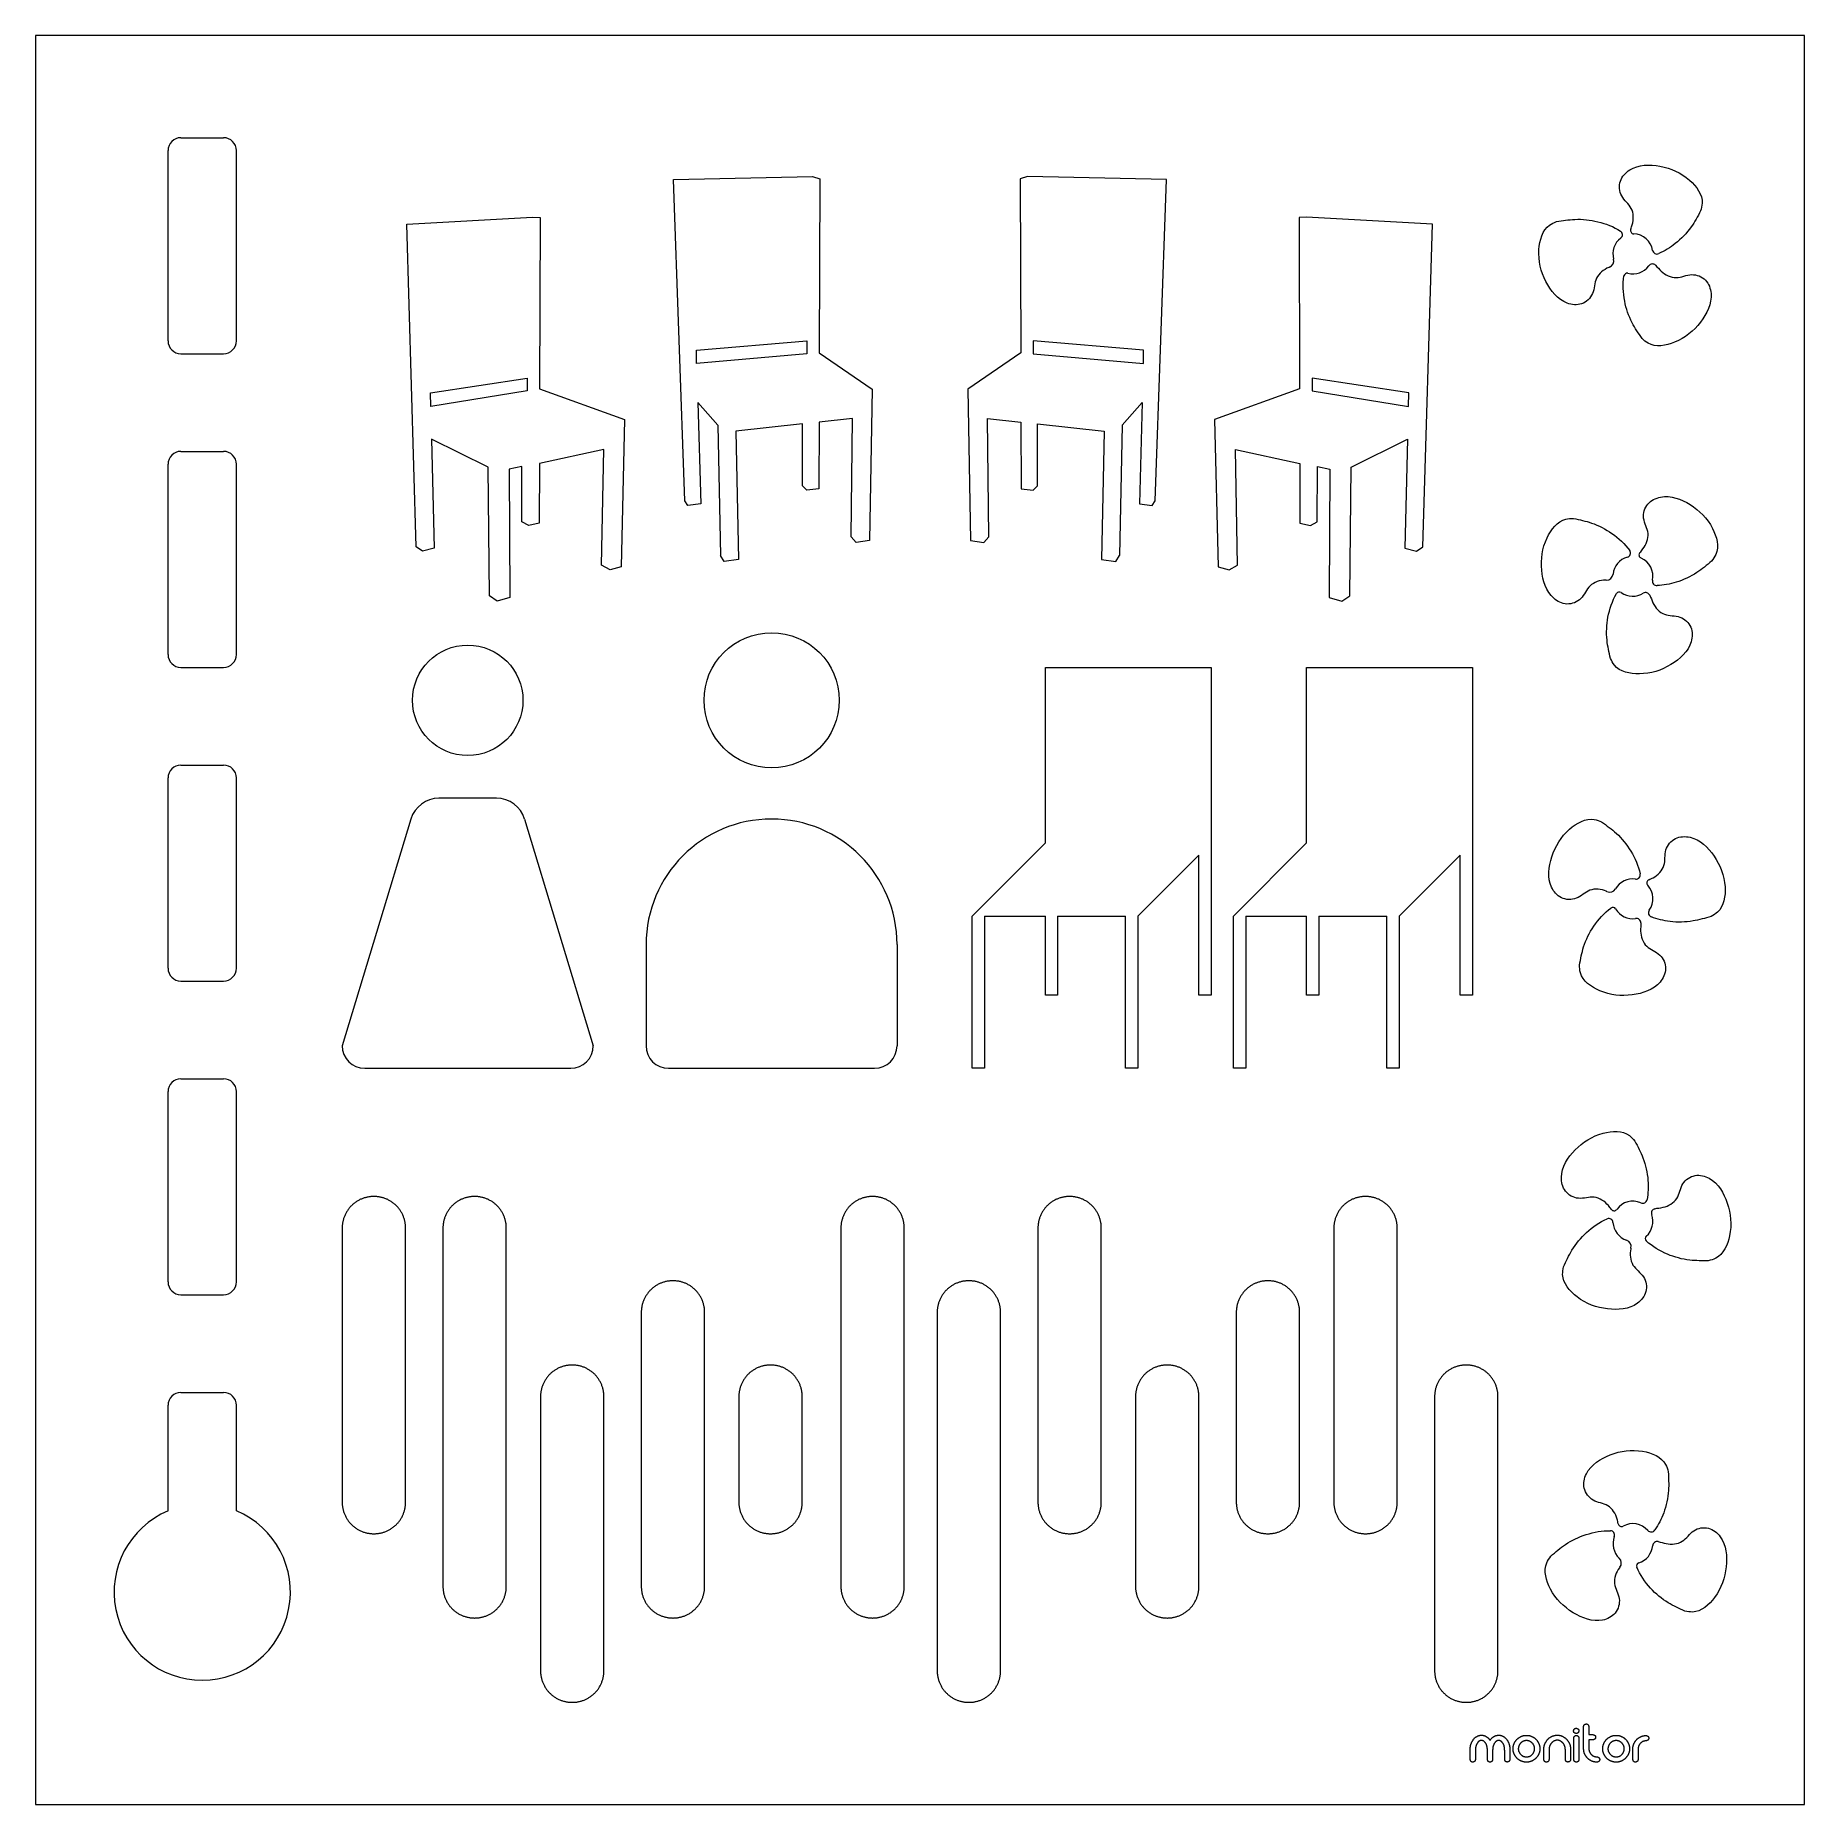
# Model space of a CAD drawing. Header units: metres. Extents: x -2538 to 7610, y -1082 to -498.
# Drawn here: x -2538 to -1976, y -1082 to -520 of the extents above; entities that cross this region are included whole.
import ezdxf

# ---------------------------------------------------------------- set-up
doc = ezdxf.new("R2010")
doc.units = ezdxf.units.M
doc.linetypes.add('AUSGEZOGEN', pattern=[0])
doc.layers.add('Allgemein01', color=7, linetype='AUSGEZOGEN', lineweight=13)
doc.layers.add('Standard', color=7, linetype='AUSGEZOGEN', lineweight=25)

# ---------------------------------------------------------------- blocks, each defined once
blk = doc.blocks.new('COMPLEXOBJECT_0')
at = {"layer": 'Allgemein01', "color": 7, "linetype": 'AUSGEZOGEN', "lineweight": 13}
for points in [[(-2163.01, -641.86), (-2161.89, -688.64), (-2158.38, -689.62), (-2155.69, -688.15), (-2156.38, -651.43), (-2135.95, -655.87), (-2135.9, -674.78), (-2132.57, -675.58), (-2130.37, -674.38), (-2130.33, -656.86), (-2126.34, -657.68), (-2126.55, -698.47), (-2122.55, -699.59), (-2120.06, -697.92), (-2119.63, -656.98), (-2101.7, -648.13), (-2102.56, -682.78), (-2098.81, -683.68), (-2096.8, -682.33), (-2093.79, -579.87), (-2133.75, -577.64), (-2136.15, -577.73), (-2136.01, -632.13), (-2163.01, -641.86)], [(-2132.03, -628.73), (-2132.03, -632.78), (-2101.44, -637.73), (-2101.34, -633.47), (-2132.03, -628.73)]]:
    blk.add_lwpolyline(points, close=True, dxfattribs=at)
blk = doc.blocks.new('COMPLEXOBJECT_1')
at = {"layer": 'Allgemein01', "color": 7, "linetype": 'AUSGEZOGEN', "lineweight": 13}
for points in [[(-2350.41, -641.86), (-2351.53, -688.64), (-2355.04, -689.62), (-2357.73, -688.15), (-2357.04, -651.43), (-2377.47, -655.87), (-2377.52, -674.78), (-2380.85, -675.58), (-2383.05, -674.38), (-2383.09, -656.86), (-2387.08, -657.68), (-2386.87, -698.47), (-2390.87, -699.59), (-2393.36, -697.92), (-2393.79, -656.98), (-2411.72, -648.13), (-2410.86, -682.78), (-2414.61, -683.68), (-2416.62, -682.33), (-2419.63, -579.87), (-2379.67, -577.64), (-2377.27, -577.73), (-2377.41, -632.13), (-2350.41, -641.86)], [(-2381.39, -628.73), (-2381.39, -632.78), (-2411.98, -637.73), (-2412.08, -633.47), (-2381.39, -628.73)]]:
    blk.add_lwpolyline(points, close=True, dxfattribs=at)
blk = doc.blocks.new('COMPLEXOBJECT_40')
at = {"layer": 'Standard', "color": 7, "linetype": 'AUSGEZOGEN', "lineweight": 13}
for centre, major_axis, start_param, end_param in [((-2022.79, -894), (-0.62, 1.31), 6.063983, 7.747492), ((-2030.12, -896.56), (-2.73, 5.76), 3.431753, 4.605899), ((-2025.19, -902.06), (-0.44, 0.927), 0.29016, 1.960733)]:
    blk.add_ellipse(centre, major_axis=major_axis, ratio=0.99288, start_param=start_param, end_param=end_param, dxfattribs=at)
for points, start_tangent, end_tangent in [([(-2023.11, -892.58), (-2020.55, -892.14), (-2016.2, -889.32), (-2014.26, -884.71), (-2010.38, -882.05), (-2005.87, -882.92), (-2000.16, -890.78), (-1999.41, -901.17), (-2003.82, -908.33), (-2006.16, -909.09)], (0.000976, 0.00022), (-0.000971, -0.000239)), ([(-2006.16, -909.09), (-2012.06, -908.91), (-2019.1, -907.06), (-2025.87, -902.82)], (-0.001, -0.000008), (-0.000738, 0.000675))]:
    blk.add_spline(points, degree=3, dxfattribs=dict(at, start_tangent=start_tangent, end_tangent=end_tangent))
blk = doc.blocks.new('COMPLEXOBJECT_41')
at = {"layer": 'Standard', "color": 7, "linetype": 'AUSGEZOGEN', "lineweight": 13}
for centre, major_axis, start_param, end_param in [((-2037.78, -897.05), (-0.58, 1.22), 4.336194, 6.247926), ((-2030.12, -896.56), (-2.73, 5.76), 1.194602, 2.376013), ((-2032.77, -904.58), (-0.9, 1.9), 4.03076, 5.517605)]:
    blk.add_ellipse(centre, major_axis=major_axis, ratio=0.99288, start_param=start_param, end_param=end_param, dxfattribs=at)
for points, start_tangent, end_tangent in [([(-2052.12, -911.05), (-2049.47, -905.77), (-2044.84, -900.18), (-2038.32, -895.81)], (0.000413, 0.000911), (0.000918, 0.000396)), ([(-2030.74, -905.08), (-2030.79, -905.31), (-2030.09, -910.48), (-2026.76, -914.24), (-2026, -918.91), (-2028.69, -922.63), (-2038.18, -924.42), (-2047.84, -920.6), (-2052.43, -913.51), (-2052.12, -911.05)], (-0.000233, -0.000973), (0.000194, 0.000981))]:
    blk.add_spline(points, degree=3, dxfattribs=dict(at, start_tangent=start_tangent, end_tangent=end_tangent))
blk = doc.blocks.new('COMPLEXOBJECT_42')
at = {"layer": 'Standard', "color": 7, "linetype": 'AUSGEZOGEN', "lineweight": 13}
for centre, major_axis, start_param, end_param in [((-2036.13, -892.13), (-0.474, 0.999), 1.74922, 3.637), ((-2030.12, -896.56), (-2.73, 5.76), 5.424284, 6.778593), ((-2027.01, -889.44), (-0.61, 1.29), 2.282692, 4.103172)]:
    blk.add_ellipse(centre, major_axis=major_axis, ratio=0.99288, start_param=start_param, end_param=end_param, dxfattribs=at)
for points, start_tangent, end_tangent in [([(-2037.02, -892.76), (-2037.91, -891.58), (-2042.41, -888.95), (-2047.39, -889.28), (-2051.53, -887), (-2052.83, -882.58), (-2048.48, -873.93), (-2039.6, -868.6), (-2031.23, -869.33), (-2029.49, -871.09)], (-0.000579, 0.000815), (0.000653, -0.000757)), ([(-2029.49, -871.09), (-2026.93, -876.44), (-2025.34, -883.57), (-2025.61, -889.68)], (0.000464, -0.000886), (-0.000162, -0.000987))]:
    blk.add_spline(points, degree=3, dxfattribs=dict(at, start_tangent=start_tangent, end_tangent=end_tangent))
blk = doc.blocks.new('COMPLEXOBJECT_43')
at = {"layer": 'Standard', "color": 7, "linetype": 'AUSGEZOGEN', "lineweight": 13}
for centre, major_axis, start_param, end_param in [((-2030.12, -998.99), (-0.07, 6.37), 3.431753, 4.605899), ((-2022.39, -999.74), (-0.02, 1.45), 6.063983, 7.747492), ((-2027.94, -1006.05), (-0.01, 1.03), 0.29016, 1.960733)]:
    blk.add_ellipse(centre, major_axis=major_axis, ratio=0.99288, start_param=start_param, end_param=end_param, dxfattribs=at)
for points, start_tangent, end_tangent in [([(-2022.09, -998.31), (-2019.58, -998.98), (-2014.44, -998.24), (-2010.75, -994.87), (-2006.11, -994.08), (-2002.39, -996.76), (-2000.49, -1006.29), (-2004.17, -1016.04), (-2011.17, -1020.69), (-2013.61, -1020.4)], (0.000978, -0.000209), (-0.000982, 0.000189)), ([(-2013.61, -1020.4), (-2018.89, -1017.77), (-2024.51, -1013.14), (-2028.88, -1006.45)], (-0.000912, 0.000411), (-0.000388, 0.000922))]:
    blk.add_spline(points, degree=3, dxfattribs=dict(at, start_tangent=start_tangent, end_tangent=end_tangent))
blk = doc.blocks.new('COMPLEXOBJECT_44')
at = {"layer": 'Standard', "color": 7, "linetype": 'AUSGEZOGEN', "lineweight": 13}
for centre, major_axis, start_param, end_param in [((-2037.28, -996.23), (-0.01, 1.35), 4.336194, 6.247926), ((-2030.12, -998.99), (-0.07, 6.37), 1.194602, 2.376013), ((-2035.89, -1005.16), (-0.02, 2.1), 4.03076, 5.517605)]:
    blk.add_ellipse(centre, major_axis=major_axis, ratio=0.99288, start_param=start_param, end_param=end_param, dxfattribs=at)
for points, start_tangent, end_tangent in [([(-2056.17, -1002.94), (-2051.55, -999.25), (-2045, -996.11), (-2037.25, -994.87)], (0.000756, 0.000654), (0.001, -0.000025)), ([(-2034.25, -1006.47), (-2034.39, -1006.65), (-2035.92, -1011.65), (-2034.47, -1016.45), (-2035.74, -1021.01), (-2039.74, -1023.26), (-2049.1, -1020.91), (-2056.28, -1013.4), (-2057.47, -1005.04), (-2056.17, -1002.94)], (-0.000619, -0.000786), (0.000587, 0.00081))]:
    blk.add_spline(points, degree=3, dxfattribs=dict(at, start_tangent=start_tangent, end_tangent=end_tangent))
blk = doc.blocks.new('COMPLEXOBJECT_45')
at = {"layer": 'Standard', "color": 7, "linetype": 'AUSGEZOGEN', "lineweight": 13}
for centre, major_axis, start_param, end_param in [((-2033.72, -992.45), (-0.01, 1.11), 1.74922, 3.637), ((-2030.12, -998.99), (-0.07, 6.37), 5.424284, 6.778593), ((-2024.32, -993.83), (-0.02, 1.43), 2.282692, 4.103172)]:
    blk.add_ellipse(centre, major_axis=major_axis, ratio=0.99288, start_param=start_param, end_param=end_param, dxfattribs=at)
for points, start_tangent, end_tangent in [([(-2034.8, -992.65), (-2035.11, -991.2), (-2038.1, -986.93), (-2042.76, -985.15), (-2045.56, -981.35), (-2044.89, -976.79), (-2037.32, -970.76), (-2027.02, -969.63), (-2019.73, -973.8), (-2018.88, -976.12)], (-0.000184, 0.000983), (0.000276, -0.000961)), ([(-2018.88, -976.12), (-2018.81, -982.06), (-2020.34, -989.2), (-2023.15, -994.63)], (0.000051, -0.000999), (-0.000561, -0.000828))]:
    blk.add_spline(points, degree=3, dxfattribs=dict(at, start_tangent=start_tangent, end_tangent=end_tangent))
blk = doc.blocks.new('COMPLEXOBJECT_46')
at = {"layer": 'Standard', "color": 7, "linetype": 'AUSGEZOGEN', "lineweight": 13}
for centre, major_axis, start_param, end_param in [((-2036.48, -797.89), (0.995, 0.25), 0.29016, 1.960733), ((-2030.12, -794.13), (6.18, 1.55), 3.431753, 4.605899), ((-2029.05, -801.82), (1.41, 0.35), 6.063983, 7.747492)]:
    blk.add_ellipse(centre, major_axis=major_axis, ratio=0.99288, start_param=start_param, end_param=end_param, dxfattribs=at)
for points, start_tangent, end_tangent in [([(-2047.09, -815.17), (-2045.77, -809.43), (-2042.58, -802.88), (-2037.09, -797.07)], (0.000187, 0.000982), (0.000806, 0.000592)), ([(-2027.59, -801.78), (-2027.66, -804.38), (-2025.74, -809.2), (-2021.6, -812), (-2019.75, -816.33), (-2021.49, -820.58), (-2030.32, -824.64), (-2040.65, -823.34), (-2046.81, -817.62), (-2047.09, -815.17)], (0.000025, -0.001), (-0.000045, 0.000999))]:
    blk.add_spline(points, degree=3, dxfattribs=dict(at, start_tangent=start_tangent, end_tangent=end_tangent))
blk = doc.blocks.new('COMPLEXOBJECT_47')
at = {"layer": 'Standard', "color": 7, "linetype": 'AUSGEZOGEN', "lineweight": 13}
for centre, major_axis, start_param, end_param in [((-2029.11, -786.52), (1.31, 0.33), 4.336194, 6.247926), ((-2037.47, -789.96), (2.04, 0.51), 4.03076, 5.517605), ((-2030.12, -794.13), (6.18, 1.55), 1.194602, 2.376013)]:
    blk.add_ellipse(centre, major_axis=major_axis, ratio=0.99288, start_param=start_param, end_param=end_param, dxfattribs=at)
for points, start_tangent, end_tangent in [([(-2038.36, -791.86), (-2038.57, -791.76), (-2043.79, -791.44), (-2048.12, -793.97), (-2052.85, -793.8), (-2055.97, -790.44), (-2055.87, -780.78), (-2050.24, -772.05), (-2042.38, -768.94), (-2040.04, -769.72)], (-0.000908, 0.000419), (0.000924, -0.000382)), ([(-2040.04, -769.72), (-2035.38, -773.35), (-2030.79, -778.99), (-2027.78, -786.24)], (0.000813, -0.000583), (0.000209, -0.000978))]:
    blk.add_spline(points, degree=3, dxfattribs=dict(at, start_tangent=start_tangent, end_tangent=end_tangent))
blk = doc.blocks.new('COMPLEXOBJECT_48')
at = {"layer": 'Standard', "color": 7, "linetype": 'AUSGEZOGEN', "lineweight": 13}
for centre, major_axis, start_param, end_param in [((-2024.6, -789.1), (1.07, 0.27), 1.74922, 3.637), ((-2030.12, -794.13), (6.18, 1.55), 5.424284, 6.778593), ((-2023.75, -798.57), (1.38, 0.35), 2.282692, 4.103172)]:
    blk.add_ellipse(centre, major_axis=major_axis, ratio=0.99288, start_param=start_param, end_param=end_param, dxfattribs=at)
for points, start_tangent, end_tangent in [([(-2025.05, -788.1), (-2023.72, -787.46), (-2020.26, -783.56), (-2019.61, -778.61), (-2016.57, -775), (-2011.98, -774.59), (-2004.35, -780.55), (-2000.85, -790.3), (-2003.2, -798.36), (-2005.27, -799.73)], (0.000913, 0.000408), (-0.00087, -0.000493)), ([(-2005.27, -799.73), (-2011.02, -801.19), (-2018.32, -801.36), (-2024.26, -799.9)], (-0.000959, -0.000282), (-0.000936, 0.000352))]:
    blk.add_spline(points, degree=3, dxfattribs=dict(at, start_tangent=start_tangent, end_tangent=end_tangent))
blk = doc.blocks.new('COMPLEXOBJECT_49')
at = {"layer": 'Standard', "color": 7, "linetype": 'AUSGEZOGEN', "lineweight": 13}
for centre, major_axis, start_param, end_param in [((-2034.44, -697.69), (0.811, 0.627), 0.29016, 1.960733), ((-2030.12, -691.7), (5.04, 3.9), 3.431753, 4.605899), ((-2026.06, -698.32), (1.15, 0.89), 6.063983, 7.747492)]:
    blk.add_ellipse(centre, major_axis=major_axis, ratio=0.99288, start_param=start_param, end_param=end_param, dxfattribs=at)
for points, start_tangent, end_tangent in [([(-2037.24, -717.78), (-2038.33, -711.98), (-2038.03, -704.71), (-2035.33, -697.19)], (-0.000222, 0.000975), (0.000501, 0.000865)), ([(-2024.74, -697.7), (-2023.76, -700.1), (-2020.07, -703.75), (-2015.16, -704.66), (-2011.73, -707.89), (-2011.61, -712.47), (-2018.08, -719.74), (-2028.07, -722.68), (-2036, -719.91), (-2037.24, -717.78)], (0.000423, -0.000906), (-0.000441, 0.000897))]:
    blk.add_spline(points, degree=3, dxfattribs=dict(at, start_tangent=start_tangent, end_tangent=end_tangent))
blk = doc.blocks.new('COMPLEXOBJECT_50')
at = {"layer": 'Standard', "color": 7, "linetype": 'AUSGEZOGEN', "lineweight": 13}
for centre, major_axis, start_param, end_param in [((-2030.12, -691.7), (5.04, 3.9), 1.194602, 2.376013), ((-2032.24, -684.32), (1.07, 0.83), 4.336194, 6.247926), ((-2038.52, -690.82), (1.67, 1.29), 4.03076, 5.517605)]:
    blk.add_ellipse(centre, major_axis=major_axis, ratio=0.99288, start_param=start_param, end_param=end_param, dxfattribs=at)
for points, start_tangent, end_tangent in [([(-2038.58, -692.92), (-2038.81, -692.92), (-2043.72, -694.71), (-2046.67, -698.76), (-2051.08, -700.5), (-2055.28, -698.67), (-2059.06, -689.78), (-2057.4, -679.52), (-2051.45, -673.53), (-2048.98, -673.31)], (-0.001, 0.00002), (0.001, 0.000021)), ([(-2048.98, -673.31), (-2043.26, -674.77), (-2036.8, -678.1), (-2031.14, -683.53)], (0.000978, -0.000209), (0.000583, -0.000812))]:
    blk.add_spline(points, degree=3, dxfattribs=dict(at, start_tangent=start_tangent, end_tangent=end_tangent))
blk = doc.blocks.new('COMPLEXOBJECT_51')
at = {"layer": 'Standard', "color": 7, "linetype": 'AUSGEZOGEN', "lineweight": 13}
for centre, major_axis, start_param, end_param in [((-2027.08, -684.88), (0.875, 0.677), 1.74922, 3.637), ((-2030.12, -691.7), (5.04, 3.9), 5.424284, 6.778593), ((-2022.51, -693.22), (1.13, 0.87), 2.282692, 4.103172)]:
    blk.add_ellipse(centre, major_axis=major_axis, ratio=0.99288, start_param=start_param, end_param=end_param, dxfattribs=at)
for points, start_tangent, end_tangent in [([(-2027.89, -684.15), (-2026.92, -683.02), (-2025.32, -678.06), (-2026.7, -673.27), (-2025.37, -668.74), (-2021.32, -666.53), (-2011.94, -668.93), (-2004.84, -676.46), (-2003.76, -684.79), (-2005.1, -686.88)], (0.000673, 0.00074), (-0.0006, -0.0008)), ([(-2005.1, -686.88), (-2009.79, -690.51), (-2016.42, -693.59), (-2022.44, -694.64)], (-0.000766, -0.000643), (-0.000999, -0.000052))]:
    blk.add_spline(points, degree=3, dxfattribs=dict(at, start_tangent=start_tangent, end_tangent=end_tangent))
blk = doc.blocks.new('COMPLEXOBJECT_52')
at = {"layer": 'Standard', "color": 7, "linetype": 'AUSGEZOGEN', "lineweight": 13}
for centre, major_axis, start_param, end_param in [((-2031.95, -596.43), (0.526, 0.881), 0.29016, 1.960733), ((-2030.12, -589.27), (3.27, 5.47), 3.431753, 4.605899), ((-2023.92, -593.94), (0.75, 1.25), 6.063983, 7.747492)]:
    blk.add_ellipse(centre, major_axis=major_axis, ratio=0.99288, start_param=start_param, end_param=end_param, dxfattribs=at)
for points, start_tangent, end_tangent in [([(-2022.92, -592.89), (-2021.13, -594.77), (-2016.36, -596.82), (-2011.45, -595.87), (-2007.08, -597.62), (-2005.3, -601.85), (-2008.67, -610.97), (-2016.89, -617.36), (-2025.29, -617.67), (-2027.22, -616.15)], (0.000725, -0.000689), (-0.000739, 0.000674)), ([(-2027.22, -616.15), (-2030.35, -611.15), (-2032.73, -604.27), (-2032.96, -596.28)], (-0.000563, 0.000827), (0.000151, 0.000989))]:
    blk.add_spline(points, degree=3, dxfattribs=dict(at, start_tangent=start_tangent, end_tangent=end_tangent))
blk = doc.blocks.new('COMPLEXOBJECT_53')
at = {"layer": 'Standard', "color": 7, "linetype": 'AUSGEZOGEN', "lineweight": 13}
for centre, major_axis, start_param, end_param in [((-2030.12, -589.27), (3.27, 5.47), 1.194602, 2.376013), ((-2034.79, -583.17), (0.69, 1.16), 4.336194, 6.247926), ((-2038.26, -591.52), (1.08, 1.81), 4.03076, 5.517605)]:
    blk.add_ellipse(centre, major_axis=major_axis, ratio=0.99288, start_param=start_param, end_param=end_param, dxfattribs=at)
for points, start_tangent, end_tangent in [([(-2054.4, -579.04), (-2048.54, -578.31), (-2041.31, -579.05), (-2034.05, -582.04)], (0.000987, 0.000163), (0.00084, -0.000543)), ([(-2037.55, -593.49), (-2037.77, -593.58), (-2041.68, -597.04), (-2042.95, -601.89), (-2046.41, -605.12), (-2051, -604.95), (-2057.76, -598.06), (-2059.96, -587.9), (-2056.61, -580.15), (-2054.4, -579.04)], (-0.000938, -0.000347), (0.000923, 0.000384))]:
    blk.add_spline(points, degree=3, dxfattribs=dict(at, start_tangent=start_tangent, end_tangent=end_tangent))
blk = doc.blocks.new('COMPLEXOBJECT_54')
at = {"layer": 'Standard', "color": 7, "linetype": 'AUSGEZOGEN', "lineweight": 13}
for centre, major_axis, start_param, end_param in [((-2029.78, -581.81), (0.567, 0.95), 1.74922, 3.637), ((-2030.12, -589.27), (3.27, 5.47), 5.424284, 6.778593), ((-2022.48, -587.9), (0.73, 1.22), 2.282692, 4.103172)]:
    blk.add_ellipse(centre, major_axis=major_axis, ratio=0.99288, start_param=start_param, end_param=end_param, dxfattribs=at)
for points, start_tangent, end_tangent in [([(-2030.8, -581.42), (-2030.31, -580.02), (-2030.63, -574.82), (-2033.67, -570.87), (-2034.08, -566.16), (-2031.13, -562.62), (-2021.52, -561.43), (-2012.15, -565.85), (-2008.11, -573.21), (-2008.6, -575.64)], (0.000356, 0.000935), (-0.000266, -0.000964)), ([(-2008.6, -575.64), (-2011.63, -580.74), (-2016.67, -586.02), (-2021.9, -589.2)], (-0.000478, -0.000878), (-0.00091, -0.000414))]:
    blk.add_spline(points, degree=3, dxfattribs=dict(at, start_tangent=start_tangent, end_tangent=end_tangent))
blk = doc.blocks.new('COMPLEXOBJECT_55')
at = {"layer": 'Standard', "color": 7, "linetype": 'AUSGEZOGEN', "lineweight": 13}
for p, q in [((-2343.59, -808.66), (-2343.58, -840.82)), ((-2263.87, -808.66), (-2263.86, -840.83)), ((-2336.43, -847.97), (-2271.01, -847.98))]:
    blk.add_line(p, q, dxfattribs=at)
for centre, radius, start, end in [((-2303.73, -808.66), 39.86, 0, 180), ((-2336.43, -840.82), 7.16, 180, 269.9734), ((-2271.01, -840.83), 7.16, 270.0266, 0)]:
    blk.add_arc(centre, radius, start, end, dxfattribs=at)
blk = doc.blocks.new('COMPLEXOBJECT_56')
at = {"layer": 'Allgemein01', "color": 7, "linetype": 'AUSGEZOGEN', "lineweight": 13}
for p, q in [((-2216.76, -776.37), (-2216.76, -720.64)), ((-2216.76, -720.64), (-2164.11, -720.64)), ((-2164.11, -720.64), (-2164.11, -776.37)), ((-2240, -799.61), (-2216.76, -776.37)), ((-2187.34, -799.61), (-2168.01, -780.28)), ((-2236.1, -799.61), (-2216.76, -799.61)), ((-2212.86, -799.61), (-2191.25, -799.61))]:
    blk.add_line(p, q, dxfattribs=at)
for points in [[(-2164.11, -776.37), (-2164.11, -824.75), (-2168.01, -824.75), (-2168.01, -780.28)], [(-2236.1, -799.61), (-2236.1, -847.99), (-2240, -847.99), (-2240, -799.61)], [(-2212.86, -799.61), (-2212.86, -824.75), (-2216.76, -824.75), (-2216.76, -799.61)], [(-2187.34, -799.61), (-2187.34, -847.99), (-2191.25, -847.99), (-2191.25, -799.61)]]:
    blk.add_lwpolyline(points, dxfattribs=at)
blk = doc.blocks.new('COMPLEXOBJECT_57')
at = {"layer": 'Allgemein01', "color": 7, "linetype": 'AUSGEZOGEN', "lineweight": 13}
for p, q in [((-2133.76, -776.37), (-2133.76, -720.64)), ((-2133.76, -720.64), (-2081.11, -720.64)), ((-2081.11, -720.64), (-2081.11, -776.37)), ((-2157, -799.61), (-2133.76, -776.37)), ((-2104.34, -799.61), (-2085.01, -780.28)), ((-2153.1, -799.61), (-2133.76, -799.61)), ((-2129.86, -799.61), (-2108.25, -799.61))]:
    blk.add_line(p, q, dxfattribs=at)
for points in [[(-2081.11, -776.37), (-2081.11, -824.75), (-2085.01, -824.75), (-2085.01, -780.28)], [(-2153.1, -799.61), (-2153.1, -847.99), (-2157, -847.99), (-2157, -799.61)], [(-2129.86, -799.61), (-2129.86, -824.75), (-2133.76, -824.75), (-2133.76, -799.61)], [(-2104.34, -799.61), (-2104.34, -847.99), (-2108.25, -847.99), (-2108.25, -799.61)]]:
    blk.add_lwpolyline(points, dxfattribs=at)
blk = doc.blocks.new('COMPLEXOBJECT_58')
at = {"layer": 'Allgemein01', "color": 7, "linetype": 'AUSGEZOGEN', "lineweight": 13}
for p, q in [((-2192.35, -643.68), (-2186.01, -636.44)), ((-2186.01, -636.44), (-2186.9, -668.66)), ((-2192.35, -643.68), (-2193.15, -685.12)), ((-2186.9, -668.66), (-2182.8, -669.19))]:
    blk.add_line(p, q, dxfattribs=at)
for points in [[(-2182.8, -669.19), (-2181.83, -667.7), (-2178.27, -565.68), (-2222.45, -564.68), (-2224.72, -565.45), (-2224.56, -620.67), (-2241.36, -632.3), (-2240.57, -680.31)], [(-2240.57, -680.31), (-2236.34, -680.92), (-2234.68, -679.18), (-2235.11, -641.58), (-2224.49, -642.72), (-2224.43, -663.88), (-2220.6, -664.37), (-2219.28, -662.98), (-2219.25, -643.29), (-2198.05, -645.56), (-2198.95, -686.34), (-2194.38, -687.01), (-2193.15, -685.12)]]:
    blk.add_lwpolyline(points, dxfattribs=at)
blk.add_lwpolyline([(-2220.59, -616.92), (-2220.59, -621.01), (-2185.54, -624.05), (-2185.54, -619.82), (-2220.59, -616.92)], close=True, dxfattribs=at)
blk = doc.blocks.new('COMPLEXOBJECT_59')
at = {"layer": 'Allgemein01', "color": 7, "linetype": 'AUSGEZOGEN', "lineweight": 13}
for p, q in [((-2320.8, -643.68), (-2327.14, -636.44)), ((-2327.14, -636.44), (-2326.24, -668.66)), ((-2320.8, -643.68), (-2319.99, -685.12)), ((-2326.24, -668.66), (-2330.35, -669.19))]:
    blk.add_line(p, q, dxfattribs=at)
for points in [[(-2330.35, -669.19), (-2331.32, -667.7), (-2334.88, -565.68), (-2290.7, -564.68), (-2288.42, -565.45), (-2288.59, -620.67), (-2271.79, -632.3), (-2272.58, -680.31)], [(-2272.58, -680.31), (-2276.81, -680.92), (-2278.47, -679.18), (-2278.04, -641.58), (-2288.65, -642.72), (-2288.72, -663.88), (-2292.55, -664.37), (-2293.87, -662.98), (-2293.89, -643.29), (-2315.1, -645.56), (-2314.19, -686.34), (-2318.77, -687.01), (-2319.99, -685.12)]]:
    blk.add_lwpolyline(points, dxfattribs=at)
blk.add_lwpolyline([(-2292.55, -616.92), (-2292.55, -621.01), (-2327.6, -624.05), (-2327.6, -619.82), (-2292.55, -616.92)], close=True, dxfattribs=at)

msp = doc.modelspace()

# ---------------------------------------------------------------- linework, layer by layer
at = {"layer": 'Allgemein01', "color": 7, "linetype": 'AUSGEZOGEN', "lineweight": 13}
for p, q in [((-2491.34, -552.37), (-2477.81, -552.37)), ((-2495.44, -616.9), (-2495.44, -556.48)), ((-2473.71, -616.9), (-2473.71, -556.48)), ((-2491.34, -621.01), (-2477.81, -621.01)), ((-2495.44, -716.54), (-2495.44, -656.12)), ((-2491.34, -652.01), (-2477.81, -652.01)), ((-2473.71, -716.54), (-2473.71, -656.12)), ((-2491.34, -720.65), (-2477.81, -720.65)), ((-2491.34, -751.65), (-2477.81, -751.65)), ((-2495.44, -816.18), (-2495.44, -755.76)), ((-2473.71, -816.18), (-2473.71, -755.76)), ((-2400.23, -762.2), (-2409.37, -762.2)), ((-2391.09, -762.2), (-2400.23, -762.2)), ((-2418.29, -768.82), (-2440.11, -840.82)), ((-2382.16, -768.82), (-2360.35, -840.82)), ((-2491.34, -820.29), (-2477.81, -820.29)), ((-2491.34, -851.29), (-2477.81, -851.29)), ((-2495.44, -915.82), (-2495.44, -855.4)), ((-2473.71, -915.82), (-2473.71, -855.4)), ((-2491.34, -919.93), (-2477.81, -919.93)), ((-2495.44, -988.57), (-2495.44, -955.04)), ((-2491.34, -950.93), (-2477.81, -950.93)), ((-2473.71, -988.57), (-2473.71, -955.04))]:
    msp.add_line(p, q, dxfattribs=at)
for centre, radius, start, end in [((-2491.34, -556.48), 4.1, 90, 180), ((-2477.81, -556.48), 4.1, 0, 90), ((-2491.34, -616.9), 4.1, 180, 270), ((-2477.81, -616.9), 4.1, 270, 0), ((-2491.34, -656.12), 4.1, 90, 180), ((-2477.81, -656.12), 4.1, 0, 90), ((-2491.34, -716.54), 4.1, 180, 270), ((-2477.81, -716.54), 4.1, 270, 0), ((-2491.34, -755.76), 4.1, 90, 180), ((-2477.81, -755.76), 4.1, 0, 90), ((-2409.37, -771.53), 9.33, 90, 163.1438), ((-2391.09, -771.53), 9.33, 16.8562, 90), ((-2491.34, -816.18), 4.1, 180, 270), ((-2477.81, -816.18), 4.1, 270, 0), ((-2491.34, -855.4), 4.1, 90, 180), ((-2477.81, -855.4), 4.1, 0, 90), ((-2491.34, -915.82), 4.1, 180, 270), ((-2477.81, -915.82), 4.1, 270, 0), ((-2491.34, -955.04), 4.1, 90, 180), ((-2477.81, -955.04), 4.1, 0, 90)]:
    msp.add_arc(centre, radius, start, end, dxfattribs=at)
at = {"layer": 'Standard', "color": 7, "linetype": 'AUSGEZOGEN', "lineweight": 13}
msp.add_line((-2432.95, -847.98), (-2367.53, -847.99), dxfattribs=at)
for points in [[(-2537.57, -1081.87), (-1975.57, -1081.87), (-1975.57, -519.87), (-2537.57, -519.87), (-2537.57, -1081.87)], [(-2419.98, -985.82), (-2419.98, -898.71), (-2419.98, -898.48), (-2419.99, -898.26), (-2420, -898.04), (-2420.02, -897.81), (-2420.05, -897.58), (-2420.07, -897.35), (-2420.11, -897.12), (-2420.15, -896.89), (-2420.19, -896.65), (-2420.25, -896.42), (-2420.3, -896.19), (-2420.37, -895.96), (-2420.44, -895.72), (-2420.51, -895.49), (-2420.6, -895.26), (-2420.68, -895.03), (-2420.78, -894.8), (-2420.88, -894.57), (-2420.99, -894.34), (-2421.1, -894.11), (-2421.22, -893.89), (-2421.34, -893.67), (-2421.47, -893.45), (-2421.61, -893.23), (-2421.75, -893.02), (-2421.9, -892.81), (-2422.06, -892.61), (-2422.22, -892.4), (-2422.38, -892.21), (-2422.55, -892.01), (-2422.73, -891.82), (-2422.91, -891.64), (-2423.1, -891.46), (-2423.29, -891.28), (-2423.48, -891.11), (-2423.68, -890.94), (-2423.88, -890.78), (-2424.09, -890.63), (-2424.3, -890.48), (-2424.51, -890.34), (-2424.73, -890.2), (-2424.94, -890.07), (-2425.17, -889.94), (-2425.39, -889.82), (-2425.61, -889.71), (-2425.84, -889.6), (-2426.07, -889.5), (-2426.3, -889.41), (-2426.53, -889.32), (-2426.76, -889.24), (-2427, -889.16), (-2427.23, -889.09), (-2427.46, -889.03), (-2427.7, -888.97), (-2427.93, -888.92), (-2428.16, -888.87), (-2428.39, -888.83), (-2428.62, -888.8), (-2428.85, -888.77), (-2429.08, -888.75), (-2429.31, -888.73), (-2429.54, -888.72), (-2429.76, -888.71), (-2429.98, -888.71), (-2430.11, -888.71), (-2430.33, -888.71), (-2430.55, -888.72), (-2430.78, -888.73), (-2431.01, -888.75), (-2431.23, -888.77), (-2431.46, -888.8), (-2431.69, -888.83), (-2431.93, -888.87), (-2432.16, -888.92), (-2432.39, -888.97), (-2432.62, -889.03), (-2432.86, -889.09), (-2433.09, -889.16), (-2433.32, -889.24), (-2433.56, -889.32), (-2433.79, -889.41), (-2434.02, -889.5), (-2434.25, -889.6), (-2434.47, -889.71), (-2434.7, -889.82), (-2434.92, -889.94), (-2435.14, -890.07), (-2435.36, -890.2), (-2435.58, -890.34), (-2435.79, -890.48), (-2436, -890.63), (-2436.21, -890.78), (-2436.41, -890.94), (-2436.61, -891.11), (-2436.8, -891.28), (-2436.99, -891.46), (-2437.18, -891.64), (-2437.36, -891.82), (-2437.53, -892.01), (-2437.7, -892.21), (-2437.87, -892.4), (-2438.03, -892.61), (-2438.18, -892.81), (-2438.33, -893.02), (-2438.48, -893.23), (-2438.61, -893.45), (-2438.75, -893.67), (-2438.87, -893.89), (-2438.99, -894.11), (-2439.1, -894.34), (-2439.21, -894.57), (-2439.31, -894.8), (-2439.4, -895.03), (-2439.49, -895.26), (-2439.57, -895.49), (-2439.65, -895.72), (-2439.72, -895.96), (-2439.78, -896.19), (-2439.84, -896.42), (-2439.89, -896.65), (-2439.94, -896.89), (-2439.98, -897.12), (-2440.01, -897.35), (-2440.04, -897.58), (-2440.07, -897.81), (-2440.08, -898.04), (-2440.1, -898.26), (-2440.1, -898.48), (-2440.11, -898.71), (-2440.11, -985.82), (-2440.1, -986.04), (-2440.1, -986.26), (-2440.08, -986.49), (-2440.07, -986.72), (-2440.04, -986.94), (-2440.01, -987.17), (-2439.98, -987.41), (-2439.94, -987.64), (-2439.89, -987.87), (-2439.84, -988.1), (-2439.78, -988.34), (-2439.72, -988.57), (-2439.65, -988.8), (-2439.57, -989.04), (-2439.49, -989.27), (-2439.4, -989.5), (-2439.31, -989.73), (-2439.21, -989.96), (-2439.1, -990.19), (-2438.99, -990.41), (-2438.87, -990.63), (-2438.75, -990.86), (-2438.61, -991.07), (-2438.48, -991.29), (-2438.33, -991.5), (-2438.18, -991.71), (-2438.03, -991.92), (-2437.87, -992.12), (-2437.7, -992.32), (-2437.53, -992.51), (-2437.36, -992.7), (-2437.18, -992.89), (-2436.99, -993.07), (-2436.8, -993.25), (-2436.61, -993.42), (-2436.41, -993.58), (-2436.21, -993.74), (-2436, -993.9), (-2435.79, -994.04), (-2435.58, -994.19), (-2435.36, -994.33), (-2435.14, -994.46), (-2434.92, -994.58), (-2434.7, -994.7), (-2434.47, -994.81), (-2434.25, -994.92), (-2434.02, -995.02), (-2433.79, -995.12), (-2433.56, -995.2), (-2433.32, -995.29), (-2433.09, -995.36), (-2432.86, -995.43), (-2432.62, -995.5), (-2432.39, -995.55), (-2432.16, -995.61), (-2431.93, -995.65), (-2431.69, -995.69), (-2431.46, -995.73), (-2431.23, -995.75), (-2431.01, -995.78), (-2430.78, -995.8), (-2430.55, -995.81), (-2430.33, -995.82), (-2430.11, -995.82), (-2429.98, -995.82), (-2429.76, -995.82), (-2429.54, -995.81), (-2429.31, -995.8), (-2429.08, -995.78), (-2428.85, -995.75), (-2428.62, -995.73), (-2428.39, -995.69), (-2428.16, -995.65), (-2427.93, -995.61), (-2427.7, -995.55), (-2427.46, -995.5), (-2427.23, -995.43), (-2427, -995.36), (-2426.76, -995.29), (-2426.53, -995.2), (-2426.3, -995.12), (-2426.07, -995.02), (-2425.84, -994.92), (-2425.61, -994.81), (-2425.39, -994.7), (-2425.17, -994.58), (-2424.94, -994.46), (-2424.73, -994.33), (-2424.51, -994.19), (-2424.3, -994.04), (-2424.09, -993.9), (-2423.88, -993.74), (-2423.68, -993.58), (-2423.48, -993.42), (-2423.29, -993.25), (-2423.1, -993.07), (-2422.91, -992.89), (-2422.73, -992.7), (-2422.55, -992.51), (-2422.38, -992.32), (-2422.22, -992.12), (-2422.06, -991.92), (-2421.9, -991.71), (-2421.75, -991.5), (-2421.61, -991.29), (-2421.47, -991.07), (-2421.34, -990.86), (-2421.22, -990.63), (-2421.1, -990.41), (-2420.99, -990.19), (-2420.88, -989.96), (-2420.78, -989.73), (-2420.68, -989.5), (-2420.6, -989.27), (-2420.51, -989.04), (-2420.44, -988.8), (-2420.37, -988.57), (-2420.3, -988.34), (-2420.25, -988.1), (-2420.19, -987.87), (-2420.15, -987.64), (-2420.11, -987.41), (-2420.07, -987.17), (-2420.05, -986.94), (-2420.02, -986.72), (-2420, -986.49), (-2419.99, -986.26), (-2419.98, -986.04), (-2419.98, -985.82)], [(-2387.98, -1012.6), (-2387.98, -898.71), (-2387.98, -898.48), (-2387.99, -898.26), (-2388, -898.04), (-2388.02, -897.81), (-2388.05, -897.58), (-2388.07, -897.35), (-2388.11, -897.12), (-2388.15, -896.89), (-2388.19, -896.65), (-2388.25, -896.42), (-2388.3, -896.19), (-2388.37, -895.96), (-2388.44, -895.72), (-2388.51, -895.49), (-2388.6, -895.26), (-2388.68, -895.03), (-2388.78, -894.8), (-2388.88, -894.57), (-2388.99, -894.34), (-2389.1, -894.11), (-2389.22, -893.89), (-2389.34, -893.67), (-2389.47, -893.45), (-2389.61, -893.23), (-2389.75, -893.02), (-2389.9, -892.81), (-2390.06, -892.61), (-2390.22, -892.4), (-2390.38, -892.21), (-2390.55, -892.01), (-2390.73, -891.82), (-2390.91, -891.64), (-2391.1, -891.46), (-2391.29, -891.28), (-2391.48, -891.11), (-2391.68, -890.94), (-2391.88, -890.78), (-2392.09, -890.63), (-2392.3, -890.48), (-2392.51, -890.34), (-2392.73, -890.2), (-2392.94, -890.07), (-2393.17, -889.94), (-2393.39, -889.82), (-2393.61, -889.71), (-2393.84, -889.6), (-2394.07, -889.5), (-2394.3, -889.41), (-2394.53, -889.32), (-2394.76, -889.24), (-2395, -889.16), (-2395.23, -889.09), (-2395.46, -889.03), (-2395.7, -888.97), (-2395.93, -888.92), (-2396.16, -888.87), (-2396.39, -888.83), (-2396.62, -888.8), (-2396.85, -888.77), (-2397.08, -888.75), (-2397.31, -888.73), (-2397.54, -888.72), (-2397.76, -888.71), (-2397.98, -888.71), (-2398.11, -888.71), (-2398.33, -888.71), (-2398.55, -888.72), (-2398.78, -888.73), (-2399.01, -888.75), (-2399.23, -888.77), (-2399.46, -888.8), (-2399.69, -888.83), (-2399.93, -888.87), (-2400.16, -888.92), (-2400.39, -888.97), (-2400.62, -889.03), (-2400.86, -889.09), (-2401.09, -889.16), (-2401.32, -889.24), (-2401.56, -889.32), (-2401.79, -889.41), (-2402.02, -889.5), (-2402.25, -889.6), (-2402.47, -889.71), (-2402.7, -889.82), (-2402.92, -889.94), (-2403.14, -890.07), (-2403.36, -890.2), (-2403.58, -890.34), (-2403.79, -890.48), (-2404, -890.63), (-2404.21, -890.78), (-2404.41, -890.94), (-2404.61, -891.11), (-2404.8, -891.28), (-2404.99, -891.46), (-2405.18, -891.64), (-2405.36, -891.82), (-2405.53, -892.01), (-2405.7, -892.21), (-2405.87, -892.4), (-2406.03, -892.61), (-2406.18, -892.81), (-2406.33, -893.02), (-2406.48, -893.23), (-2406.61, -893.45), (-2406.75, -893.67), (-2406.87, -893.89), (-2406.99, -894.11), (-2407.1, -894.34), (-2407.21, -894.57), (-2407.31, -894.8), (-2407.4, -895.03), (-2407.49, -895.26), (-2407.57, -895.49), (-2407.65, -895.72), (-2407.72, -895.96), (-2407.78, -896.19), (-2407.84, -896.42), (-2407.89, -896.65), (-2407.94, -896.89), (-2407.98, -897.12), (-2408.01, -897.35), (-2408.04, -897.58), (-2408.07, -897.81), (-2408.08, -898.04), (-2408.1, -898.26), (-2408.1, -898.48), (-2408.11, -898.71), (-2408.11, -1012.6), (-2408.1, -1012.82), (-2408.1, -1013.04), (-2408.08, -1013.27), (-2408.07, -1013.49), (-2408.04, -1013.72), (-2408.01, -1013.95), (-2407.98, -1014.18), (-2407.94, -1014.42), (-2407.89, -1014.65), (-2407.84, -1014.88), (-2407.78, -1015.11), (-2407.72, -1015.35), (-2407.65, -1015.58), (-2407.57, -1015.81), (-2407.49, -1016.05), (-2407.4, -1016.28), (-2407.31, -1016.51), (-2407.21, -1016.74), (-2407.1, -1016.96), (-2406.99, -1017.19), (-2406.87, -1017.41), (-2406.75, -1017.63), (-2406.61, -1017.85), (-2406.48, -1018.07), (-2406.33, -1018.28), (-2406.18, -1018.49), (-2406.03, -1018.7), (-2405.87, -1018.9), (-2405.7, -1019.1), (-2405.53, -1019.29), (-2405.36, -1019.48), (-2405.18, -1019.67), (-2404.99, -1019.85), (-2404.8, -1020.02), (-2404.61, -1020.19), (-2404.41, -1020.36), (-2404.21, -1020.52), (-2404, -1020.67), (-2403.79, -1020.82), (-2403.58, -1020.97), (-2403.36, -1021.1), (-2403.14, -1021.23), (-2402.92, -1021.36), (-2402.7, -1021.48), (-2402.47, -1021.59), (-2402.25, -1021.7), (-2402.02, -1021.8), (-2401.79, -1021.89), (-2401.56, -1021.98), (-2401.32, -1022.06), (-2401.09, -1022.14), (-2400.86, -1022.21), (-2400.62, -1022.27), (-2400.39, -1022.33), (-2400.16, -1022.38), (-2399.93, -1022.43), (-2399.69, -1022.47), (-2399.46, -1022.5), (-2399.23, -1022.53), (-2399.01, -1022.56), (-2398.78, -1022.57), (-2398.55, -1022.59), (-2398.33, -1022.59), (-2398.11, -1022.6), (-2397.98, -1022.6), (-2397.76, -1022.59), (-2397.54, -1022.59), (-2397.31, -1022.57), (-2397.08, -1022.56), (-2396.85, -1022.53), (-2396.62, -1022.5), (-2396.39, -1022.47), (-2396.16, -1022.43), (-2395.93, -1022.38), (-2395.7, -1022.33), (-2395.46, -1022.27), (-2395.23, -1022.21), (-2395, -1022.14), (-2394.76, -1022.06), (-2394.53, -1021.98), (-2394.3, -1021.89), (-2394.07, -1021.8), (-2393.84, -1021.7), (-2393.61, -1021.59), (-2393.39, -1021.48), (-2393.17, -1021.36), (-2392.94, -1021.23), (-2392.73, -1021.1), (-2392.51, -1020.97), (-2392.3, -1020.82), (-2392.09, -1020.67), (-2391.88, -1020.52), (-2391.68, -1020.36), (-2391.48, -1020.19), (-2391.29, -1020.02), (-2391.1, -1019.85), (-2390.91, -1019.67), (-2390.73, -1019.48), (-2390.55, -1019.29), (-2390.38, -1019.1), (-2390.22, -1018.9), (-2390.06, -1018.7), (-2389.9, -1018.49), (-2389.75, -1018.28), (-2389.61, -1018.07), (-2389.47, -1017.85), (-2389.34, -1017.63), (-2389.22, -1017.41), (-2389.1, -1017.19), (-2388.99, -1016.96), (-2388.88, -1016.74), (-2388.78, -1016.51), (-2388.68, -1016.28), (-2388.6, -1016.05), (-2388.51, -1015.81), (-2388.44, -1015.58), (-2388.37, -1015.35), (-2388.3, -1015.11), (-2388.25, -1014.88), (-2388.19, -1014.65), (-2388.15, -1014.42), (-2388.11, -1014.18), (-2388.07, -1013.95), (-2388.05, -1013.72), (-2388.02, -1013.49), (-2388, -1013.27), (-2387.99, -1013.04), (-2387.98, -1012.82), (-2387.98, -1012.6)], [(-2261.57, -1012.6), (-2261.57, -898.71), (-2261.58, -898.48), (-2261.58, -898.26), (-2261.6, -898.04), (-2261.61, -897.81), (-2261.64, -897.58), (-2261.67, -897.35), (-2261.7, -897.12), (-2261.74, -896.89), (-2261.79, -896.65), (-2261.84, -896.42), (-2261.89, -896.19), (-2261.96, -895.96), (-2262.03, -895.72), (-2262.1, -895.49), (-2262.19, -895.26), (-2262.27, -895.03), (-2262.37, -894.8), (-2262.47, -894.57), (-2262.58, -894.34), (-2262.69, -894.11), (-2262.81, -893.89), (-2262.93, -893.67), (-2263.07, -893.45), (-2263.2, -893.23), (-2263.35, -893.02), (-2263.49, -892.81), (-2263.65, -892.61), (-2263.81, -892.4), (-2263.97, -892.21), (-2264.15, -892.01), (-2264.32, -891.82), (-2264.5, -891.64), (-2264.69, -891.46), (-2264.88, -891.28), (-2265.07, -891.11), (-2265.27, -890.94), (-2265.47, -890.78), (-2265.68, -890.63), (-2265.89, -890.48), (-2266.1, -890.34), (-2266.32, -890.2), (-2266.54, -890.07), (-2266.76, -889.94), (-2266.98, -889.82), (-2267.21, -889.71), (-2267.43, -889.6), (-2267.66, -889.5), (-2267.89, -889.41), (-2268.12, -889.32), (-2268.36, -889.24), (-2268.59, -889.16), (-2268.82, -889.09), (-2269.05, -889.03), (-2269.29, -888.97), (-2269.52, -888.92), (-2269.75, -888.87), (-2269.98, -888.83), (-2270.22, -888.8), (-2270.45, -888.77), (-2270.67, -888.75), (-2270.9, -888.73), (-2271.13, -888.72), (-2271.35, -888.71), (-2271.57, -888.71), (-2271.7, -888.71), (-2271.92, -888.71), (-2272.14, -888.72), (-2272.37, -888.73), (-2272.6, -888.75), (-2272.82, -888.77), (-2273.05, -888.8), (-2273.29, -888.83), (-2273.52, -888.87), (-2273.75, -888.92), (-2273.98, -888.97), (-2274.22, -889.03), (-2274.45, -889.09), (-2274.68, -889.16), (-2274.92, -889.24), (-2275.15, -889.32), (-2275.38, -889.41), (-2275.61, -889.5), (-2275.84, -889.6), (-2276.07, -889.71), (-2276.29, -889.82), (-2276.51, -889.94), (-2276.74, -890.07), (-2276.95, -890.2), (-2277.17, -890.34), (-2277.38, -890.48), (-2277.59, -890.63), (-2277.8, -890.78), (-2278, -890.94), (-2278.2, -891.11), (-2278.39, -891.28), (-2278.58, -891.46), (-2278.77, -891.64), (-2278.95, -891.82), (-2279.13, -892.01), (-2279.3, -892.21), (-2279.46, -892.4), (-2279.62, -892.61), (-2279.78, -892.81), (-2279.92, -893.02), (-2280.07, -893.23), (-2280.2, -893.45), (-2280.34, -893.67), (-2280.46, -893.89), (-2280.58, -894.11), (-2280.69, -894.34), (-2280.8, -894.57), (-2280.9, -894.8), (-2281, -895.03), (-2281.08, -895.26), (-2281.17, -895.49), (-2281.24, -895.72), (-2281.31, -895.96), (-2281.38, -896.19), (-2281.43, -896.42), (-2281.48, -896.65), (-2281.53, -896.89), (-2281.57, -897.12), (-2281.61, -897.35), (-2281.63, -897.58), (-2281.66, -897.81), (-2281.68, -898.04), (-2281.69, -898.26), (-2281.7, -898.48), (-2281.7, -898.71), (-2281.7, -1012.6), (-2281.7, -1012.82), (-2281.69, -1013.04), (-2281.68, -1013.27), (-2281.66, -1013.49), (-2281.63, -1013.72), (-2281.61, -1013.95), (-2281.57, -1014.18), (-2281.53, -1014.42), (-2281.48, -1014.65), (-2281.43, -1014.88), (-2281.38, -1015.11), (-2281.31, -1015.35), (-2281.24, -1015.58), (-2281.17, -1015.81), (-2281.08, -1016.05), (-2281, -1016.28), (-2280.9, -1016.51), (-2280.8, -1016.74), (-2280.69, -1016.96), (-2280.58, -1017.19), (-2280.46, -1017.41), (-2280.34, -1017.63), (-2280.2, -1017.85), (-2280.07, -1018.07), (-2279.92, -1018.28), (-2279.78, -1018.49), (-2279.62, -1018.7), (-2279.46, -1018.9), (-2279.3, -1019.1), (-2279.13, -1019.29), (-2278.95, -1019.48), (-2278.77, -1019.67), (-2278.58, -1019.85), (-2278.39, -1020.02), (-2278.2, -1020.19), (-2278, -1020.36), (-2277.8, -1020.52), (-2277.59, -1020.67), (-2277.38, -1020.82), (-2277.17, -1020.97), (-2276.95, -1021.1), (-2276.74, -1021.23), (-2276.51, -1021.36), (-2276.29, -1021.48), (-2276.07, -1021.59), (-2275.84, -1021.7), (-2275.61, -1021.8), (-2275.38, -1021.89), (-2275.15, -1021.98), (-2274.92, -1022.06), (-2274.68, -1022.14), (-2274.45, -1022.21), (-2274.22, -1022.27), (-2273.98, -1022.33), (-2273.75, -1022.38), (-2273.52, -1022.43), (-2273.29, -1022.47), (-2273.05, -1022.5), (-2272.82, -1022.53), (-2272.6, -1022.56), (-2272.37, -1022.57), (-2272.14, -1022.59), (-2271.92, -1022.59), (-2271.7, -1022.6), (-2271.57, -1022.6), (-2271.35, -1022.59), (-2271.13, -1022.59), (-2270.9, -1022.57), (-2270.67, -1022.56), (-2270.45, -1022.53), (-2270.22, -1022.5), (-2269.98, -1022.47), (-2269.75, -1022.43), (-2269.52, -1022.38), (-2269.29, -1022.33), (-2269.05, -1022.27), (-2268.82, -1022.21), (-2268.59, -1022.14), (-2268.36, -1022.06), (-2268.12, -1021.98), (-2267.89, -1021.89), (-2267.66, -1021.8), (-2267.43, -1021.7), (-2267.21, -1021.59), (-2266.98, -1021.48), (-2266.76, -1021.36), (-2266.54, -1021.23), (-2266.32, -1021.1), (-2266.1, -1020.97), (-2265.89, -1020.82), (-2265.68, -1020.67), (-2265.47, -1020.52), (-2265.27, -1020.36), (-2265.07, -1020.19), (-2264.88, -1020.02), (-2264.69, -1019.85), (-2264.5, -1019.67), (-2264.32, -1019.48), (-2264.15, -1019.29), (-2263.97, -1019.1), (-2263.81, -1018.9), (-2263.65, -1018.7), (-2263.49, -1018.49), (-2263.35, -1018.28), (-2263.2, -1018.07), (-2263.07, -1017.85), (-2262.93, -1017.63), (-2262.81, -1017.41), (-2262.69, -1017.19), (-2262.58, -1016.96), (-2262.47, -1016.74), (-2262.37, -1016.51), (-2262.27, -1016.28), (-2262.19, -1016.05), (-2262.1, -1015.81), (-2262.03, -1015.58), (-2261.96, -1015.35), (-2261.89, -1015.11), (-2261.84, -1014.88), (-2261.79, -1014.65), (-2261.74, -1014.42), (-2261.7, -1014.18), (-2261.67, -1013.95), (-2261.64, -1013.72), (-2261.61, -1013.49), (-2261.6, -1013.27), (-2261.58, -1013.04), (-2261.58, -1012.82), (-2261.57, -1012.6)], [(-2198.98, -985.82), (-2198.98, -898.71), (-2198.98, -898.48), (-2198.99, -898.26), (-2199, -898.04), (-2199.02, -897.81), (-2199.05, -897.58), (-2199.07, -897.35), (-2199.11, -897.12), (-2199.15, -896.89), (-2199.19, -896.65), (-2199.25, -896.42), (-2199.3, -896.19), (-2199.37, -895.96), (-2199.44, -895.72), (-2199.51, -895.49), (-2199.6, -895.26), (-2199.68, -895.03), (-2199.78, -894.8), (-2199.88, -894.57), (-2199.99, -894.34), (-2200.1, -894.11), (-2200.22, -893.89), (-2200.34, -893.67), (-2200.47, -893.45), (-2200.61, -893.23), (-2200.75, -893.02), (-2200.9, -892.81), (-2201.06, -892.61), (-2201.22, -892.4), (-2201.38, -892.21), (-2201.55, -892.01), (-2201.73, -891.82), (-2201.91, -891.64), (-2202.1, -891.46), (-2202.29, -891.28), (-2202.48, -891.11), (-2202.68, -890.94), (-2202.88, -890.78), (-2203.09, -890.63), (-2203.3, -890.48), (-2203.51, -890.34), (-2203.73, -890.2), (-2203.94, -890.07), (-2204.17, -889.94), (-2204.39, -889.82), (-2204.61, -889.71), (-2204.84, -889.6), (-2205.07, -889.5), (-2205.3, -889.41), (-2205.53, -889.32), (-2205.76, -889.24), (-2206, -889.16), (-2206.23, -889.09), (-2206.46, -889.03), (-2206.7, -888.97), (-2206.93, -888.92), (-2207.16, -888.87), (-2207.39, -888.83), (-2207.62, -888.8), (-2207.85, -888.77), (-2208.08, -888.75), (-2208.31, -888.73), (-2208.54, -888.72), (-2208.76, -888.71), (-2208.98, -888.71), (-2209.11, -888.71), (-2209.33, -888.71), (-2209.55, -888.72), (-2209.78, -888.73), (-2210.01, -888.75), (-2210.23, -888.77), (-2210.46, -888.8), (-2210.69, -888.83), (-2210.93, -888.87), (-2211.16, -888.92), (-2211.39, -888.97), (-2211.62, -889.03), (-2211.86, -889.09), (-2212.09, -889.16), (-2212.32, -889.24), (-2212.56, -889.32), (-2212.79, -889.41), (-2213.02, -889.5), (-2213.25, -889.6), (-2213.47, -889.71), (-2213.7, -889.82), (-2213.92, -889.94), (-2214.14, -890.07), (-2214.36, -890.2), (-2214.58, -890.34), (-2214.79, -890.48), (-2215, -890.63), (-2215.21, -890.78), (-2215.41, -890.94), (-2215.61, -891.11), (-2215.8, -891.28), (-2215.99, -891.46), (-2216.18, -891.64), (-2216.36, -891.82), (-2216.53, -892.01), (-2216.7, -892.21), (-2216.87, -892.4), (-2217.03, -892.61), (-2217.18, -892.81), (-2217.33, -893.02), (-2217.48, -893.23), (-2217.61, -893.45), (-2217.75, -893.67), (-2217.87, -893.89), (-2217.99, -894.11), (-2218.1, -894.34), (-2218.21, -894.57), (-2218.31, -894.8), (-2218.4, -895.03), (-2218.49, -895.26), (-2218.57, -895.49), (-2218.65, -895.72), (-2218.72, -895.96), (-2218.78, -896.19), (-2218.84, -896.42), (-2218.89, -896.65), (-2218.94, -896.89), (-2218.98, -897.12), (-2219.01, -897.35), (-2219.04, -897.58), (-2219.07, -897.81), (-2219.08, -898.04), (-2219.1, -898.26), (-2219.1, -898.48), (-2219.11, -898.71), (-2219.11, -985.82), (-2219.1, -986.04), (-2219.1, -986.26), (-2219.08, -986.49), (-2219.07, -986.72), (-2219.04, -986.94), (-2219.01, -987.17), (-2218.98, -987.41), (-2218.94, -987.64), (-2218.89, -987.87), (-2218.84, -988.1), (-2218.78, -988.34), (-2218.72, -988.57), (-2218.65, -988.8), (-2218.57, -989.04), (-2218.49, -989.27), (-2218.4, -989.5), (-2218.31, -989.73), (-2218.21, -989.96), (-2218.1, -990.19), (-2217.99, -990.41), (-2217.87, -990.63), (-2217.75, -990.86), (-2217.61, -991.07), (-2217.48, -991.29), (-2217.33, -991.5), (-2217.18, -991.71), (-2217.03, -991.92), (-2216.87, -992.12), (-2216.7, -992.32), (-2216.53, -992.51), (-2216.36, -992.7), (-2216.18, -992.89), (-2215.99, -993.07), (-2215.8, -993.25), (-2215.61, -993.42), (-2215.41, -993.58), (-2215.21, -993.74), (-2215, -993.9), (-2214.79, -994.04), (-2214.58, -994.19), (-2214.36, -994.33), (-2214.14, -994.46), (-2213.92, -994.58), (-2213.7, -994.7), (-2213.47, -994.81), (-2213.25, -994.92), (-2213.02, -995.02), (-2212.79, -995.12), (-2212.56, -995.2), (-2212.32, -995.29), (-2212.09, -995.36), (-2211.86, -995.43), (-2211.62, -995.5), (-2211.39, -995.55), (-2211.16, -995.61), (-2210.93, -995.65), (-2210.69, -995.69), (-2210.46, -995.73), (-2210.23, -995.75), (-2210.01, -995.78), (-2209.78, -995.8), (-2209.55, -995.81), (-2209.33, -995.82), (-2209.11, -995.82), (-2208.98, -995.82), (-2208.76, -995.82), (-2208.54, -995.81), (-2208.31, -995.8), (-2208.08, -995.78), (-2207.85, -995.75), (-2207.62, -995.73), (-2207.39, -995.69), (-2207.16, -995.65), (-2206.93, -995.61), (-2206.7, -995.55), (-2206.46, -995.5), (-2206.23, -995.43), (-2206, -995.36), (-2205.76, -995.29), (-2205.53, -995.2), (-2205.3, -995.12), (-2205.07, -995.02), (-2204.84, -994.92), (-2204.61, -994.81), (-2204.39, -994.7), (-2204.17, -994.58), (-2203.94, -994.46), (-2203.73, -994.33), (-2203.51, -994.19), (-2203.3, -994.04), (-2203.09, -993.9), (-2202.88, -993.74), (-2202.68, -993.58), (-2202.48, -993.42), (-2202.29, -993.25), (-2202.1, -993.07), (-2201.91, -992.89), (-2201.73, -992.7), (-2201.55, -992.51), (-2201.38, -992.32), (-2201.22, -992.12), (-2201.06, -991.92), (-2200.9, -991.71), (-2200.75, -991.5), (-2200.61, -991.29), (-2200.47, -991.07), (-2200.34, -990.86), (-2200.22, -990.63), (-2200.1, -990.41), (-2199.99, -990.19), (-2199.88, -989.96), (-2199.78, -989.73), (-2199.68, -989.5), (-2199.6, -989.27), (-2199.51, -989.04), (-2199.44, -988.8), (-2199.37, -988.57), (-2199.3, -988.34), (-2199.25, -988.1), (-2199.19, -987.87), (-2199.15, -987.64), (-2199.11, -987.41), (-2199.07, -987.17), (-2199.05, -986.94), (-2199.02, -986.72), (-2199, -986.49), (-2198.99, -986.26), (-2198.98, -986.04), (-2198.98, -985.82)], [(-2104.98, -985.82), (-2104.98, -898.71), (-2104.98, -898.48), (-2104.99, -898.26), (-2105, -898.04), (-2105.02, -897.81), (-2105.05, -897.58), (-2105.07, -897.35), (-2105.11, -897.12), (-2105.15, -896.89), (-2105.19, -896.65), (-2105.25, -896.42), (-2105.3, -896.19), (-2105.37, -895.96), (-2105.44, -895.72), (-2105.51, -895.49), (-2105.6, -895.26), (-2105.68, -895.03), (-2105.78, -894.8), (-2105.88, -894.57), (-2105.99, -894.34), (-2106.1, -894.11), (-2106.22, -893.89), (-2106.34, -893.67), (-2106.47, -893.45), (-2106.61, -893.23), (-2106.75, -893.02), (-2106.9, -892.81), (-2107.06, -892.61), (-2107.22, -892.4), (-2107.38, -892.21), (-2107.55, -892.01), (-2107.73, -891.82), (-2107.91, -891.64), (-2108.1, -891.46), (-2108.29, -891.28), (-2108.48, -891.11), (-2108.68, -890.94), (-2108.88, -890.78), (-2109.09, -890.63), (-2109.3, -890.48), (-2109.51, -890.34), (-2109.73, -890.2), (-2109.94, -890.07), (-2110.17, -889.94), (-2110.39, -889.82), (-2110.61, -889.71), (-2110.84, -889.6), (-2111.07, -889.5), (-2111.3, -889.41), (-2111.53, -889.32), (-2111.76, -889.24), (-2112, -889.16), (-2112.23, -889.09), (-2112.46, -889.03), (-2112.7, -888.97), (-2112.93, -888.92), (-2113.16, -888.87), (-2113.39, -888.83), (-2113.62, -888.8), (-2113.85, -888.77), (-2114.08, -888.75), (-2114.31, -888.73), (-2114.54, -888.72), (-2114.76, -888.71), (-2114.98, -888.71), (-2115.11, -888.71), (-2115.33, -888.71), (-2115.55, -888.72), (-2115.78, -888.73), (-2116.01, -888.75), (-2116.23, -888.77), (-2116.46, -888.8), (-2116.69, -888.83), (-2116.93, -888.87), (-2117.16, -888.92), (-2117.39, -888.97), (-2117.62, -889.03), (-2117.86, -889.09), (-2118.09, -889.16), (-2118.32, -889.24), (-2118.56, -889.32), (-2118.79, -889.41), (-2119.02, -889.5), (-2119.25, -889.6), (-2119.47, -889.71), (-2119.7, -889.82), (-2119.92, -889.94), (-2120.14, -890.07), (-2120.36, -890.2), (-2120.58, -890.34), (-2120.79, -890.48), (-2121, -890.63), (-2121.21, -890.78), (-2121.41, -890.94), (-2121.61, -891.11), (-2121.8, -891.28), (-2121.99, -891.46), (-2122.18, -891.64), (-2122.36, -891.82), (-2122.53, -892.01), (-2122.7, -892.21), (-2122.87, -892.4), (-2123.03, -892.61), (-2123.18, -892.81), (-2123.33, -893.02), (-2123.48, -893.23), (-2123.61, -893.45), (-2123.75, -893.67), (-2123.87, -893.89), (-2123.99, -894.11), (-2124.1, -894.34), (-2124.21, -894.57), (-2124.31, -894.8), (-2124.4, -895.03), (-2124.49, -895.26), (-2124.57, -895.49), (-2124.65, -895.72), (-2124.72, -895.96), (-2124.78, -896.19), (-2124.84, -896.42), (-2124.89, -896.65), (-2124.94, -896.89), (-2124.98, -897.12), (-2125.01, -897.35), (-2125.04, -897.58), (-2125.07, -897.81), (-2125.08, -898.04), (-2125.1, -898.26), (-2125.1, -898.48), (-2125.11, -898.71), (-2125.11, -985.82), (-2125.1, -986.04), (-2125.1, -986.26), (-2125.08, -986.49), (-2125.07, -986.72), (-2125.04, -986.94), (-2125.01, -987.17), (-2124.98, -987.41), (-2124.94, -987.64), (-2124.89, -987.87), (-2124.84, -988.1), (-2124.78, -988.34), (-2124.72, -988.57), (-2124.65, -988.8), (-2124.57, -989.04), (-2124.49, -989.27), (-2124.4, -989.5), (-2124.31, -989.73), (-2124.21, -989.96), (-2124.1, -990.19), (-2123.99, -990.41), (-2123.87, -990.63), (-2123.75, -990.86), (-2123.61, -991.07), (-2123.48, -991.29), (-2123.33, -991.5), (-2123.18, -991.71), (-2123.03, -991.92), (-2122.87, -992.12), (-2122.7, -992.32), (-2122.53, -992.51), (-2122.36, -992.7), (-2122.18, -992.89), (-2121.99, -993.07), (-2121.8, -993.25), (-2121.61, -993.42), (-2121.41, -993.58), (-2121.21, -993.74), (-2121, -993.9), (-2120.79, -994.04), (-2120.58, -994.19), (-2120.36, -994.33), (-2120.14, -994.46), (-2119.92, -994.58), (-2119.7, -994.7), (-2119.47, -994.81), (-2119.25, -994.92), (-2119.02, -995.02), (-2118.79, -995.12), (-2118.56, -995.2), (-2118.32, -995.29), (-2118.09, -995.36), (-2117.86, -995.43), (-2117.62, -995.5), (-2117.39, -995.55), (-2117.16, -995.61), (-2116.93, -995.65), (-2116.69, -995.69), (-2116.46, -995.73), (-2116.23, -995.75), (-2116.01, -995.78), (-2115.78, -995.8), (-2115.55, -995.81), (-2115.33, -995.82), (-2115.11, -995.82), (-2114.98, -995.82), (-2114.76, -995.82), (-2114.54, -995.81), (-2114.31, -995.8), (-2114.08, -995.78), (-2113.85, -995.75), (-2113.62, -995.73), (-2113.39, -995.69), (-2113.16, -995.65), (-2112.93, -995.61), (-2112.7, -995.55), (-2112.46, -995.5), (-2112.23, -995.43), (-2112, -995.36), (-2111.76, -995.29), (-2111.53, -995.2), (-2111.3, -995.12), (-2111.07, -995.02), (-2110.84, -994.92), (-2110.61, -994.81), (-2110.39, -994.7), (-2110.17, -994.58), (-2109.94, -994.46), (-2109.73, -994.33), (-2109.51, -994.19), (-2109.3, -994.04), (-2109.09, -993.9), (-2108.88, -993.74), (-2108.68, -993.58), (-2108.48, -993.42), (-2108.29, -993.25), (-2108.1, -993.07), (-2107.91, -992.89), (-2107.73, -992.7), (-2107.55, -992.51), (-2107.38, -992.32), (-2107.22, -992.12), (-2107.06, -991.92), (-2106.9, -991.71), (-2106.75, -991.5), (-2106.61, -991.29), (-2106.47, -991.07), (-2106.34, -990.86), (-2106.22, -990.63), (-2106.1, -990.41), (-2105.99, -990.19), (-2105.88, -989.96), (-2105.78, -989.73), (-2105.68, -989.5), (-2105.6, -989.27), (-2105.51, -989.04), (-2105.44, -988.8), (-2105.37, -988.57), (-2105.3, -988.34), (-2105.25, -988.1), (-2105.19, -987.87), (-2105.15, -987.64), (-2105.11, -987.41), (-2105.07, -987.17), (-2105.05, -986.94), (-2105.02, -986.72), (-2105, -986.49), (-2104.99, -986.26), (-2104.98, -986.04), (-2104.98, -985.82)], [(-2324.98, -1012.6), (-2324.98, -925.48), (-2324.98, -925.26), (-2324.99, -925.04), (-2325, -924.81), (-2325.02, -924.59), (-2325.05, -924.36), (-2325.07, -924.13), (-2325.11, -923.9), (-2325.15, -923.66), (-2325.19, -923.43), (-2325.25, -923.2), (-2325.3, -922.97), (-2325.37, -922.73), (-2325.44, -922.5), (-2325.51, -922.27), (-2325.6, -922.03), (-2325.68, -921.8), (-2325.78, -921.57), (-2325.88, -921.34), (-2325.99, -921.12), (-2326.1, -920.89), (-2326.22, -920.67), (-2326.34, -920.45), (-2326.47, -920.23), (-2326.61, -920.01), (-2326.75, -919.8), (-2326.9, -919.59), (-2327.06, -919.38), (-2327.22, -919.18), (-2327.38, -918.98), (-2327.55, -918.79), (-2327.73, -918.6), (-2327.91, -918.41), (-2328.1, -918.23), (-2328.29, -918.06), (-2328.48, -917.89), (-2328.68, -917.72), (-2328.88, -917.56), (-2329.09, -917.41), (-2329.3, -917.26), (-2329.51, -917.11), (-2329.73, -916.98), (-2329.94, -916.85), (-2330.17, -916.72), (-2330.39, -916.6), (-2330.61, -916.49), (-2330.84, -916.38), (-2331.07, -916.28), (-2331.3, -916.19), (-2331.53, -916.1), (-2331.76, -916.02), (-2332, -915.94), (-2332.23, -915.87), (-2332.46, -915.81), (-2332.7, -915.75), (-2332.93, -915.7), (-2333.16, -915.65), (-2333.39, -915.61), (-2333.62, -915.58), (-2333.85, -915.55), (-2334.08, -915.52), (-2334.31, -915.51), (-2334.54, -915.49), (-2334.76, -915.49), (-2334.98, -915.48), (-2335.11, -915.48), (-2335.33, -915.49), (-2335.55, -915.49), (-2335.78, -915.51), (-2336.01, -915.52), (-2336.23, -915.55), (-2336.46, -915.58), (-2336.69, -915.61), (-2336.93, -915.65), (-2337.16, -915.7), (-2337.39, -915.75), (-2337.62, -915.81), (-2337.86, -915.87), (-2338.09, -915.94), (-2338.32, -916.02), (-2338.56, -916.1), (-2338.79, -916.19), (-2339.02, -916.28), (-2339.25, -916.38), (-2339.47, -916.49), (-2339.7, -916.6), (-2339.92, -916.72), (-2340.14, -916.85), (-2340.36, -916.98), (-2340.58, -917.11), (-2340.79, -917.26), (-2341, -917.41), (-2341.21, -917.56), (-2341.41, -917.72), (-2341.61, -917.89), (-2341.8, -918.06), (-2341.99, -918.23), (-2342.18, -918.41), (-2342.36, -918.6), (-2342.53, -918.79), (-2342.7, -918.98), (-2342.87, -919.18), (-2343.03, -919.38), (-2343.18, -919.59), (-2343.33, -919.8), (-2343.48, -920.01), (-2343.61, -920.23), (-2343.75, -920.45), (-2343.87, -920.67), (-2343.99, -920.89), (-2344.1, -921.12), (-2344.21, -921.34), (-2344.31, -921.57), (-2344.4, -921.8), (-2344.49, -922.03), (-2344.57, -922.27), (-2344.65, -922.5), (-2344.72, -922.73), (-2344.78, -922.97), (-2344.84, -923.2), (-2344.89, -923.43), (-2344.94, -923.66), (-2344.98, -923.9), (-2345.01, -924.13), (-2345.04, -924.36), (-2345.07, -924.59), (-2345.08, -924.81), (-2345.1, -925.04), (-2345.1, -925.26), (-2345.11, -925.48), (-2345.11, -1012.6), (-2345.1, -1012.82), (-2345.1, -1013.04), (-2345.08, -1013.27), (-2345.07, -1013.49), (-2345.04, -1013.72), (-2345.01, -1013.95), (-2344.98, -1014.18), (-2344.94, -1014.42), (-2344.89, -1014.65), (-2344.84, -1014.88), (-2344.78, -1015.11), (-2344.72, -1015.35), (-2344.65, -1015.58), (-2344.57, -1015.81), (-2344.49, -1016.05), (-2344.4, -1016.28), (-2344.31, -1016.51), (-2344.21, -1016.74), (-2344.1, -1016.96), (-2343.99, -1017.19), (-2343.87, -1017.41), (-2343.75, -1017.63), (-2343.61, -1017.85), (-2343.48, -1018.07), (-2343.33, -1018.28), (-2343.18, -1018.49), (-2343.03, -1018.7), (-2342.87, -1018.9), (-2342.7, -1019.1), (-2342.53, -1019.29), (-2342.36, -1019.48), (-2342.18, -1019.67), (-2341.99, -1019.85), (-2341.8, -1020.02), (-2341.61, -1020.19), (-2341.41, -1020.36), (-2341.21, -1020.52), (-2341, -1020.67), (-2340.79, -1020.82), (-2340.58, -1020.97), (-2340.36, -1021.1), (-2340.14, -1021.23), (-2339.92, -1021.36), (-2339.7, -1021.48), (-2339.47, -1021.59), (-2339.25, -1021.7), (-2339.02, -1021.8), (-2338.79, -1021.89), (-2338.56, -1021.98), (-2338.32, -1022.06), (-2338.09, -1022.14), (-2337.86, -1022.21), (-2337.62, -1022.27), (-2337.39, -1022.33), (-2337.16, -1022.38), (-2336.93, -1022.43), (-2336.69, -1022.47), (-2336.46, -1022.5), (-2336.23, -1022.53), (-2336.01, -1022.56), (-2335.78, -1022.57), (-2335.55, -1022.59), (-2335.33, -1022.59), (-2335.11, -1022.6), (-2334.98, -1022.6), (-2334.76, -1022.59), (-2334.54, -1022.59), (-2334.31, -1022.57), (-2334.08, -1022.56), (-2333.85, -1022.53), (-2333.62, -1022.5), (-2333.39, -1022.47), (-2333.16, -1022.43), (-2332.93, -1022.38), (-2332.7, -1022.33), (-2332.46, -1022.27), (-2332.23, -1022.21), (-2332, -1022.14), (-2331.76, -1022.06), (-2331.53, -1021.98), (-2331.3, -1021.89), (-2331.07, -1021.8), (-2330.84, -1021.7), (-2330.61, -1021.59), (-2330.39, -1021.48), (-2330.17, -1021.36), (-2329.94, -1021.23), (-2329.73, -1021.1), (-2329.51, -1020.97), (-2329.3, -1020.82), (-2329.09, -1020.67), (-2328.88, -1020.52), (-2328.68, -1020.36), (-2328.48, -1020.19), (-2328.29, -1020.02), (-2328.1, -1019.85), (-2327.91, -1019.67), (-2327.73, -1019.48), (-2327.55, -1019.29), (-2327.38, -1019.1), (-2327.22, -1018.9), (-2327.06, -1018.7), (-2326.9, -1018.49), (-2326.75, -1018.28), (-2326.61, -1018.07), (-2326.47, -1017.85), (-2326.34, -1017.63), (-2326.22, -1017.41), (-2326.1, -1017.19), (-2325.99, -1016.96), (-2325.88, -1016.74), (-2325.78, -1016.51), (-2325.68, -1016.28), (-2325.6, -1016.05), (-2325.51, -1015.81), (-2325.44, -1015.58), (-2325.37, -1015.35), (-2325.3, -1015.11), (-2325.25, -1014.88), (-2325.19, -1014.65), (-2325.15, -1014.42), (-2325.11, -1014.18), (-2325.07, -1013.95), (-2325.05, -1013.72), (-2325.02, -1013.49), (-2325, -1013.27), (-2324.99, -1013.04), (-2324.98, -1012.82), (-2324.98, -1012.6)], [(-2230.98, -1039.37), (-2230.98, -925.48), (-2230.98, -925.26), (-2230.99, -925.04), (-2231, -924.81), (-2231.02, -924.59), (-2231.05, -924.36), (-2231.07, -924.13), (-2231.11, -923.9), (-2231.15, -923.66), (-2231.19, -923.43), (-2231.25, -923.2), (-2231.3, -922.97), (-2231.37, -922.73), (-2231.44, -922.5), (-2231.51, -922.27), (-2231.6, -922.03), (-2231.68, -921.8), (-2231.78, -921.57), (-2231.88, -921.34), (-2231.99, -921.12), (-2232.1, -920.89), (-2232.22, -920.67), (-2232.34, -920.45), (-2232.47, -920.23), (-2232.61, -920.01), (-2232.75, -919.8), (-2232.9, -919.59), (-2233.06, -919.38), (-2233.22, -919.18), (-2233.38, -918.98), (-2233.55, -918.79), (-2233.73, -918.6), (-2233.91, -918.41), (-2234.1, -918.23), (-2234.29, -918.06), (-2234.48, -917.89), (-2234.68, -917.72), (-2234.88, -917.56), (-2235.09, -917.41), (-2235.3, -917.26), (-2235.51, -917.11), (-2235.73, -916.98), (-2235.94, -916.85), (-2236.17, -916.72), (-2236.39, -916.6), (-2236.61, -916.49), (-2236.84, -916.38), (-2237.07, -916.28), (-2237.3, -916.19), (-2237.53, -916.1), (-2237.76, -916.02), (-2238, -915.94), (-2238.23, -915.87), (-2238.46, -915.81), (-2238.7, -915.75), (-2238.93, -915.7), (-2239.16, -915.65), (-2239.39, -915.61), (-2239.62, -915.58), (-2239.85, -915.55), (-2240.08, -915.52), (-2240.31, -915.51), (-2240.54, -915.49), (-2240.76, -915.49), (-2240.98, -915.48), (-2241.11, -915.48), (-2241.33, -915.49), (-2241.55, -915.49), (-2241.78, -915.51), (-2242.01, -915.52), (-2242.23, -915.55), (-2242.46, -915.58), (-2242.69, -915.61), (-2242.93, -915.65), (-2243.16, -915.7), (-2243.39, -915.75), (-2243.62, -915.81), (-2243.86, -915.87), (-2244.09, -915.94), (-2244.32, -916.02), (-2244.56, -916.1), (-2244.79, -916.19), (-2245.02, -916.28), (-2245.25, -916.38), (-2245.47, -916.49), (-2245.7, -916.6), (-2245.92, -916.72), (-2246.14, -916.85), (-2246.36, -916.98), (-2246.58, -917.11), (-2246.79, -917.26), (-2247, -917.41), (-2247.21, -917.56), (-2247.41, -917.72), (-2247.61, -917.89), (-2247.8, -918.06), (-2247.99, -918.23), (-2248.18, -918.41), (-2248.36, -918.6), (-2248.53, -918.79), (-2248.7, -918.98), (-2248.87, -919.18), (-2249.03, -919.38), (-2249.18, -919.59), (-2249.33, -919.8), (-2249.48, -920.01), (-2249.61, -920.23), (-2249.75, -920.45), (-2249.87, -920.67), (-2249.99, -920.89), (-2250.1, -921.12), (-2250.21, -921.34), (-2250.31, -921.57), (-2250.4, -921.8), (-2250.49, -922.03), (-2250.57, -922.27), (-2250.65, -922.5), (-2250.72, -922.73), (-2250.78, -922.97), (-2250.84, -923.2), (-2250.89, -923.43), (-2250.94, -923.66), (-2250.98, -923.9), (-2251.01, -924.13), (-2251.04, -924.36), (-2251.07, -924.59), (-2251.08, -924.81), (-2251.1, -925.04), (-2251.1, -925.26), (-2251.11, -925.48), (-2251.11, -1039.37), (-2251.1, -1039.6), (-2251.1, -1039.82), (-2251.08, -1040.04), (-2251.07, -1040.27), (-2251.04, -1040.5), (-2251.01, -1040.73), (-2250.98, -1040.96), (-2250.94, -1041.19), (-2250.89, -1041.43), (-2250.84, -1041.66), (-2250.78, -1041.89), (-2250.72, -1042.13), (-2250.65, -1042.36), (-2250.57, -1042.59), (-2250.49, -1042.82), (-2250.4, -1043.05), (-2250.31, -1043.28), (-2250.21, -1043.51), (-2250.1, -1043.74), (-2249.99, -1043.97), (-2249.87, -1044.19), (-2249.75, -1044.41), (-2249.61, -1044.63), (-2249.48, -1044.85), (-2249.33, -1045.06), (-2249.18, -1045.27), (-2249.03, -1045.47), (-2248.87, -1045.68), (-2248.7, -1045.87), (-2248.53, -1046.07), (-2248.36, -1046.26), (-2248.18, -1046.44), (-2247.99, -1046.63), (-2247.8, -1046.8), (-2247.61, -1046.97), (-2247.41, -1047.14), (-2247.21, -1047.3), (-2247, -1047.45), (-2246.79, -1047.6), (-2246.58, -1047.74), (-2246.36, -1047.88), (-2246.14, -1048.01), (-2245.92, -1048.14), (-2245.7, -1048.26), (-2245.47, -1048.37), (-2245.25, -1048.48), (-2245.02, -1048.58), (-2244.79, -1048.67), (-2244.56, -1048.76), (-2244.32, -1048.84), (-2244.09, -1048.92), (-2243.86, -1048.99), (-2243.62, -1049.05), (-2243.39, -1049.11), (-2243.16, -1049.16), (-2242.93, -1049.21), (-2242.69, -1049.25), (-2242.46, -1049.28), (-2242.23, -1049.31), (-2242.01, -1049.33), (-2241.78, -1049.35), (-2241.55, -1049.36), (-2241.33, -1049.37), (-2241.11, -1049.37), (-2240.98, -1049.37), (-2240.76, -1049.37), (-2240.54, -1049.36), (-2240.31, -1049.35), (-2240.08, -1049.33), (-2239.85, -1049.31), (-2239.62, -1049.28), (-2239.39, -1049.25), (-2239.16, -1049.21), (-2238.93, -1049.16), (-2238.7, -1049.11), (-2238.46, -1049.05), (-2238.23, -1048.99), (-2238, -1048.92), (-2237.76, -1048.84), (-2237.53, -1048.76), (-2237.3, -1048.67), (-2237.07, -1048.58), (-2236.84, -1048.48), (-2236.61, -1048.37), (-2236.39, -1048.26), (-2236.17, -1048.14), (-2235.94, -1048.01), (-2235.73, -1047.88), (-2235.51, -1047.74), (-2235.3, -1047.6), (-2235.09, -1047.45), (-2234.88, -1047.3), (-2234.68, -1047.14), (-2234.48, -1046.97), (-2234.29, -1046.8), (-2234.1, -1046.63), (-2233.91, -1046.44), (-2233.73, -1046.26), (-2233.55, -1046.07), (-2233.38, -1045.87), (-2233.22, -1045.68), (-2233.06, -1045.47), (-2232.9, -1045.27), (-2232.75, -1045.06), (-2232.61, -1044.85), (-2232.47, -1044.63), (-2232.34, -1044.41), (-2232.22, -1044.19), (-2232.1, -1043.97), (-2231.99, -1043.74), (-2231.88, -1043.51), (-2231.78, -1043.28), (-2231.68, -1043.05), (-2231.6, -1042.82), (-2231.51, -1042.59), (-2231.44, -1042.36), (-2231.37, -1042.13), (-2231.3, -1041.89), (-2231.25, -1041.66), (-2231.19, -1041.43), (-2231.15, -1041.19), (-2231.11, -1040.96), (-2231.07, -1040.73), (-2231.05, -1040.5), (-2231.02, -1040.27), (-2231, -1040.04), (-2230.99, -1039.82), (-2230.98, -1039.6), (-2230.98, -1039.37)], [(-2135.98, -985.82), (-2135.98, -925.49), (-2135.98, -925.26), (-2135.99, -925.04), (-2136, -924.81), (-2136.02, -924.59), (-2136.05, -924.36), (-2136.07, -924.13), (-2136.11, -923.9), (-2136.15, -923.67), (-2136.19, -923.43), (-2136.25, -923.2), (-2136.3, -922.97), (-2136.37, -922.73), (-2136.44, -922.5), (-2136.51, -922.27), (-2136.6, -922.04), (-2136.68, -921.8), (-2136.78, -921.57), (-2136.88, -921.35), (-2136.99, -921.12), (-2137.1, -920.89), (-2137.22, -920.67), (-2137.34, -920.45), (-2137.47, -920.23), (-2137.61, -920.01), (-2137.75, -919.8), (-2137.9, -919.59), (-2138.06, -919.38), (-2138.22, -919.18), (-2138.38, -918.98), (-2138.55, -918.79), (-2138.73, -918.6), (-2138.91, -918.41), (-2139.1, -918.23), (-2139.29, -918.06), (-2139.48, -917.89), (-2139.68, -917.72), (-2139.88, -917.56), (-2140.09, -917.41), (-2140.3, -917.26), (-2140.51, -917.12), (-2140.73, -916.98), (-2140.94, -916.85), (-2141.17, -916.72), (-2141.39, -916.6), (-2141.61, -916.49), (-2141.84, -916.38), (-2142.07, -916.28), (-2142.3, -916.19), (-2142.53, -916.1), (-2142.76, -916.02), (-2143, -915.94), (-2143.23, -915.87), (-2143.46, -915.81), (-2143.7, -915.75), (-2143.93, -915.7), (-2144.16, -915.65), (-2144.39, -915.61), (-2144.62, -915.58), (-2144.85, -915.55), (-2145.08, -915.53), (-2145.31, -915.51), (-2145.54, -915.5), (-2145.76, -915.49), (-2145.98, -915.49), (-2146.11, -915.49), (-2146.33, -915.49), (-2146.55, -915.5), (-2146.78, -915.51), (-2147.01, -915.53), (-2147.23, -915.55), (-2147.46, -915.58), (-2147.69, -915.61), (-2147.93, -915.65), (-2148.16, -915.7), (-2148.39, -915.75), (-2148.62, -915.81), (-2148.86, -915.87), (-2149.09, -915.94), (-2149.32, -916.02), (-2149.56, -916.1), (-2149.79, -916.19), (-2150.02, -916.28), (-2150.25, -916.38), (-2150.47, -916.49), (-2150.7, -916.6), (-2150.92, -916.72), (-2151.14, -916.85), (-2151.36, -916.98), (-2151.58, -917.12), (-2151.79, -917.26), (-2152, -917.41), (-2152.21, -917.56), (-2152.41, -917.72), (-2152.61, -917.89), (-2152.8, -918.06), (-2152.99, -918.23), (-2153.18, -918.41), (-2153.36, -918.6), (-2153.53, -918.79), (-2153.7, -918.98), (-2153.87, -919.18), (-2154.03, -919.38), (-2154.18, -919.59), (-2154.33, -919.8), (-2154.48, -920.01), (-2154.61, -920.23), (-2154.75, -920.45), (-2154.87, -920.67), (-2154.99, -920.89), (-2155.1, -921.12), (-2155.21, -921.35), (-2155.31, -921.57), (-2155.4, -921.8), (-2155.49, -922.04), (-2155.57, -922.27), (-2155.65, -922.5), (-2155.72, -922.73), (-2155.78, -922.97), (-2155.84, -923.2), (-2155.89, -923.43), (-2155.94, -923.67), (-2155.98, -923.9), (-2156.01, -924.13), (-2156.04, -924.36), (-2156.07, -924.59), (-2156.08, -924.81), (-2156.1, -925.04), (-2156.1, -925.26), (-2156.11, -925.49), (-2156.11, -985.82), (-2156.1, -986.04), (-2156.1, -986.26), (-2156.08, -986.49), (-2156.07, -986.72), (-2156.04, -986.94), (-2156.01, -987.17), (-2155.98, -987.41), (-2155.94, -987.64), (-2155.89, -987.87), (-2155.84, -988.1), (-2155.78, -988.34), (-2155.72, -988.57), (-2155.65, -988.8), (-2155.57, -989.04), (-2155.49, -989.27), (-2155.4, -989.5), (-2155.31, -989.73), (-2155.21, -989.96), (-2155.1, -990.19), (-2154.99, -990.41), (-2154.87, -990.63), (-2154.75, -990.86), (-2154.61, -991.07), (-2154.48, -991.29), (-2154.33, -991.5), (-2154.18, -991.71), (-2154.03, -991.92), (-2153.87, -992.12), (-2153.7, -992.32), (-2153.53, -992.51), (-2153.36, -992.7), (-2153.18, -992.89), (-2152.99, -993.07), (-2152.8, -993.25), (-2152.61, -993.42), (-2152.41, -993.58), (-2152.21, -993.74), (-2152, -993.9), (-2151.79, -994.04), (-2151.58, -994.19), (-2151.36, -994.33), (-2151.14, -994.46), (-2150.92, -994.58), (-2150.7, -994.7), (-2150.47, -994.81), (-2150.25, -994.92), (-2150.02, -995.02), (-2149.79, -995.12), (-2149.56, -995.2), (-2149.32, -995.29), (-2149.09, -995.36), (-2148.86, -995.43), (-2148.62, -995.5), (-2148.39, -995.55), (-2148.16, -995.61), (-2147.93, -995.65), (-2147.69, -995.69), (-2147.46, -995.73), (-2147.23, -995.75), (-2147.01, -995.78), (-2146.78, -995.8), (-2146.55, -995.81), (-2146.33, -995.82), (-2146.11, -995.82), (-2145.98, -995.82), (-2145.76, -995.82), (-2145.54, -995.81), (-2145.31, -995.8), (-2145.08, -995.78), (-2144.85, -995.75), (-2144.62, -995.73), (-2144.39, -995.69), (-2144.16, -995.65), (-2143.93, -995.61), (-2143.7, -995.55), (-2143.46, -995.5), (-2143.23, -995.43), (-2143, -995.36), (-2142.76, -995.29), (-2142.53, -995.2), (-2142.3, -995.12), (-2142.07, -995.02), (-2141.84, -994.92), (-2141.61, -994.81), (-2141.39, -994.7), (-2141.17, -994.58), (-2140.94, -994.46), (-2140.73, -994.33), (-2140.51, -994.19), (-2140.3, -994.04), (-2140.09, -993.9), (-2139.88, -993.74), (-2139.68, -993.58), (-2139.48, -993.42), (-2139.29, -993.25), (-2139.1, -993.07), (-2138.91, -992.89), (-2138.73, -992.7), (-2138.55, -992.51), (-2138.38, -992.32), (-2138.22, -992.12), (-2138.06, -991.92), (-2137.9, -991.71), (-2137.75, -991.5), (-2137.61, -991.29), (-2137.47, -991.07), (-2137.34, -990.86), (-2137.22, -990.63), (-2137.1, -990.41), (-2136.99, -990.19), (-2136.88, -989.96), (-2136.78, -989.73), (-2136.68, -989.5), (-2136.6, -989.27), (-2136.51, -989.04), (-2136.44, -988.8), (-2136.37, -988.57), (-2136.3, -988.34), (-2136.25, -988.1), (-2136.19, -987.87), (-2136.15, -987.64), (-2136.11, -987.41), (-2136.07, -987.17), (-2136.05, -986.94), (-2136.02, -986.72), (-2136, -986.49), (-2135.99, -986.26), (-2135.98, -986.04), (-2135.98, -985.82)], [(-2356.98, -1039.37), (-2356.98, -952.26), (-2356.98, -952.04), (-2356.99, -951.82), (-2357, -951.59), (-2357.02, -951.36), (-2357.05, -951.14), (-2357.07, -950.91), (-2357.11, -950.67), (-2357.15, -950.44), (-2357.19, -950.21), (-2357.25, -949.98), (-2357.3, -949.74), (-2357.37, -949.51), (-2357.44, -949.28), (-2357.51, -949.04), (-2357.6, -948.81), (-2357.68, -948.58), (-2357.78, -948.35), (-2357.88, -948.12), (-2357.99, -947.89), (-2358.1, -947.67), (-2358.22, -947.45), (-2358.34, -947.22), (-2358.47, -947.01), (-2358.61, -946.79), (-2358.75, -946.58), (-2358.9, -946.37), (-2359.06, -946.16), (-2359.22, -945.96), (-2359.38, -945.76), (-2359.55, -945.57), (-2359.73, -945.38), (-2359.91, -945.19), (-2360.1, -945.01), (-2360.29, -944.83), (-2360.48, -944.66), (-2360.68, -944.5), (-2360.88, -944.34), (-2361.09, -944.18), (-2361.3, -944.04), (-2361.51, -943.89), (-2361.73, -943.76), (-2361.94, -943.62), (-2362.17, -943.5), (-2362.39, -943.38), (-2362.61, -943.27), (-2362.84, -943.16), (-2363.07, -943.06), (-2363.3, -942.96), (-2363.53, -942.88), (-2363.76, -942.79), (-2364, -942.72), (-2364.23, -942.65), (-2364.46, -942.58), (-2364.7, -942.53), (-2364.93, -942.48), (-2365.16, -942.43), (-2365.39, -942.39), (-2365.62, -942.35), (-2365.85, -942.33), (-2366.08, -942.3), (-2366.31, -942.28), (-2366.54, -942.27), (-2366.76, -942.26), (-2366.98, -942.26), (-2367.11, -942.26), (-2367.33, -942.26), (-2367.55, -942.27), (-2367.78, -942.28), (-2368.01, -942.3), (-2368.23, -942.33), (-2368.46, -942.35), (-2368.69, -942.39), (-2368.93, -942.43), (-2369.16, -942.48), (-2369.39, -942.53), (-2369.62, -942.58), (-2369.86, -942.65), (-2370.09, -942.72), (-2370.32, -942.79), (-2370.56, -942.88), (-2370.79, -942.96), (-2371.02, -943.06), (-2371.25, -943.16), (-2371.47, -943.27), (-2371.7, -943.38), (-2371.92, -943.5), (-2372.14, -943.62), (-2372.36, -943.76), (-2372.58, -943.89), (-2372.79, -944.04), (-2373, -944.18), (-2373.21, -944.34), (-2373.41, -944.5), (-2373.61, -944.66), (-2373.8, -944.83), (-2373.99, -945.01), (-2374.18, -945.19), (-2374.36, -945.38), (-2374.53, -945.57), (-2374.7, -945.76), (-2374.87, -945.96), (-2375.03, -946.16), (-2375.18, -946.37), (-2375.33, -946.58), (-2375.48, -946.79), (-2375.61, -947.01), (-2375.75, -947.22), (-2375.87, -947.45), (-2375.99, -947.67), (-2376.1, -947.89), (-2376.21, -948.12), (-2376.31, -948.35), (-2376.4, -948.58), (-2376.49, -948.81), (-2376.57, -949.04), (-2376.65, -949.28), (-2376.72, -949.51), (-2376.78, -949.74), (-2376.84, -949.98), (-2376.89, -950.21), (-2376.94, -950.44), (-2376.98, -950.67), (-2377.01, -950.91), (-2377.04, -951.14), (-2377.07, -951.36), (-2377.08, -951.59), (-2377.1, -951.82), (-2377.1, -952.04), (-2377.11, -952.26), (-2377.11, -1039.37), (-2377.1, -1039.6), (-2377.1, -1039.82), (-2377.08, -1040.04), (-2377.07, -1040.27), (-2377.04, -1040.5), (-2377.01, -1040.73), (-2376.98, -1040.96), (-2376.94, -1041.19), (-2376.89, -1041.43), (-2376.84, -1041.66), (-2376.78, -1041.89), (-2376.72, -1042.13), (-2376.65, -1042.36), (-2376.57, -1042.59), (-2376.49, -1042.82), (-2376.4, -1043.05), (-2376.31, -1043.28), (-2376.21, -1043.51), (-2376.1, -1043.74), (-2375.99, -1043.97), (-2375.87, -1044.19), (-2375.75, -1044.41), (-2375.61, -1044.63), (-2375.48, -1044.85), (-2375.33, -1045.06), (-2375.18, -1045.27), (-2375.03, -1045.47), (-2374.87, -1045.68), (-2374.7, -1045.87), (-2374.53, -1046.07), (-2374.36, -1046.26), (-2374.18, -1046.44), (-2373.99, -1046.63), (-2373.8, -1046.8), (-2373.61, -1046.97), (-2373.41, -1047.14), (-2373.21, -1047.3), (-2373, -1047.45), (-2372.79, -1047.6), (-2372.58, -1047.74), (-2372.36, -1047.88), (-2372.14, -1048.01), (-2371.92, -1048.14), (-2371.7, -1048.26), (-2371.47, -1048.37), (-2371.25, -1048.48), (-2371.02, -1048.58), (-2370.79, -1048.67), (-2370.56, -1048.76), (-2370.32, -1048.84), (-2370.09, -1048.92), (-2369.86, -1048.99), (-2369.62, -1049.05), (-2369.39, -1049.11), (-2369.16, -1049.16), (-2368.93, -1049.21), (-2368.69, -1049.25), (-2368.46, -1049.28), (-2368.23, -1049.31), (-2368.01, -1049.33), (-2367.78, -1049.35), (-2367.55, -1049.36), (-2367.33, -1049.37), (-2367.11, -1049.37), (-2366.98, -1049.37), (-2366.76, -1049.37), (-2366.54, -1049.36), (-2366.31, -1049.35), (-2366.08, -1049.33), (-2365.85, -1049.31), (-2365.62, -1049.28), (-2365.39, -1049.25), (-2365.16, -1049.21), (-2364.93, -1049.16), (-2364.7, -1049.11), (-2364.46, -1049.05), (-2364.23, -1048.99), (-2364, -1048.92), (-2363.76, -1048.84), (-2363.53, -1048.76), (-2363.3, -1048.67), (-2363.07, -1048.58), (-2362.84, -1048.48), (-2362.61, -1048.37), (-2362.39, -1048.26), (-2362.17, -1048.14), (-2361.94, -1048.01), (-2361.73, -1047.88), (-2361.51, -1047.74), (-2361.3, -1047.6), (-2361.09, -1047.45), (-2360.88, -1047.3), (-2360.68, -1047.14), (-2360.48, -1046.97), (-2360.29, -1046.8), (-2360.1, -1046.63), (-2359.91, -1046.44), (-2359.73, -1046.26), (-2359.55, -1046.07), (-2359.38, -1045.87), (-2359.22, -1045.68), (-2359.06, -1045.47), (-2358.9, -1045.27), (-2358.75, -1045.06), (-2358.61, -1044.85), (-2358.47, -1044.63), (-2358.34, -1044.41), (-2358.22, -1044.19), (-2358.1, -1043.97), (-2357.99, -1043.74), (-2357.88, -1043.51), (-2357.78, -1043.28), (-2357.68, -1043.05), (-2357.6, -1042.82), (-2357.51, -1042.59), (-2357.44, -1042.36), (-2357.37, -1042.13), (-2357.3, -1041.89), (-2357.25, -1041.66), (-2357.19, -1041.43), (-2357.15, -1041.19), (-2357.11, -1040.96), (-2357.07, -1040.73), (-2357.05, -1040.5), (-2357.02, -1040.27), (-2357, -1040.04), (-2356.99, -1039.82), (-2356.98, -1039.6), (-2356.98, -1039.37)], [(-2293.98, -985.82), (-2293.98, -952.26), (-2293.98, -952.04), (-2293.99, -951.82), (-2294, -951.59), (-2294.02, -951.36), (-2294.05, -951.14), (-2294.07, -950.91), (-2294.11, -950.67), (-2294.15, -950.44), (-2294.19, -950.21), (-2294.25, -949.98), (-2294.3, -949.74), (-2294.37, -949.51), (-2294.44, -949.28), (-2294.51, -949.04), (-2294.6, -948.81), (-2294.68, -948.58), (-2294.78, -948.35), (-2294.88, -948.12), (-2294.99, -947.89), (-2295.1, -947.67), (-2295.22, -947.45), (-2295.34, -947.22), (-2295.47, -947.01), (-2295.61, -946.79), (-2295.75, -946.58), (-2295.9, -946.37), (-2296.06, -946.16), (-2296.22, -945.96), (-2296.38, -945.76), (-2296.55, -945.57), (-2296.73, -945.38), (-2296.91, -945.19), (-2297.1, -945.01), (-2297.29, -944.83), (-2297.48, -944.66), (-2297.68, -944.5), (-2297.88, -944.34), (-2298.09, -944.18), (-2298.3, -944.04), (-2298.51, -943.89), (-2298.73, -943.76), (-2298.94, -943.62), (-2299.17, -943.5), (-2299.39, -943.38), (-2299.61, -943.27), (-2299.84, -943.16), (-2300.07, -943.06), (-2300.3, -942.96), (-2300.53, -942.88), (-2300.76, -942.79), (-2301, -942.72), (-2301.23, -942.65), (-2301.46, -942.58), (-2301.7, -942.53), (-2301.93, -942.48), (-2302.16, -942.43), (-2302.39, -942.39), (-2302.62, -942.35), (-2302.85, -942.33), (-2303.08, -942.3), (-2303.31, -942.28), (-2303.54, -942.27), (-2303.76, -942.26), (-2303.98, -942.26), (-2304.11, -942.26), (-2304.33, -942.26), (-2304.55, -942.27), (-2304.78, -942.28), (-2305.01, -942.3), (-2305.23, -942.33), (-2305.46, -942.35), (-2305.69, -942.39), (-2305.93, -942.43), (-2306.16, -942.48), (-2306.39, -942.53), (-2306.62, -942.58), (-2306.86, -942.65), (-2307.09, -942.72), (-2307.32, -942.79), (-2307.56, -942.88), (-2307.79, -942.96), (-2308.02, -943.06), (-2308.25, -943.16), (-2308.47, -943.27), (-2308.7, -943.38), (-2308.92, -943.5), (-2309.14, -943.62), (-2309.36, -943.76), (-2309.58, -943.89), (-2309.79, -944.04), (-2310, -944.18), (-2310.21, -944.34), (-2310.41, -944.5), (-2310.61, -944.66), (-2310.8, -944.83), (-2310.99, -945.01), (-2311.18, -945.19), (-2311.36, -945.38), (-2311.53, -945.57), (-2311.7, -945.76), (-2311.87, -945.96), (-2312.03, -946.16), (-2312.18, -946.37), (-2312.33, -946.58), (-2312.48, -946.79), (-2312.61, -947.01), (-2312.75, -947.22), (-2312.87, -947.45), (-2312.99, -947.67), (-2313.1, -947.89), (-2313.21, -948.12), (-2313.31, -948.35), (-2313.4, -948.58), (-2313.49, -948.81), (-2313.57, -949.04), (-2313.65, -949.28), (-2313.72, -949.51), (-2313.78, -949.74), (-2313.84, -949.98), (-2313.89, -950.21), (-2313.94, -950.44), (-2313.98, -950.67), (-2314.01, -950.91), (-2314.04, -951.14), (-2314.07, -951.36), (-2314.08, -951.59), (-2314.1, -951.82), (-2314.1, -952.04), (-2314.11, -952.26), (-2314.11, -985.82), (-2314.1, -986.04), (-2314.1, -986.26), (-2314.08, -986.49), (-2314.07, -986.72), (-2314.04, -986.94), (-2314.01, -987.17), (-2313.98, -987.41), (-2313.94, -987.64), (-2313.89, -987.87), (-2313.84, -988.1), (-2313.78, -988.34), (-2313.72, -988.57), (-2313.65, -988.8), (-2313.57, -989.04), (-2313.49, -989.27), (-2313.4, -989.5), (-2313.31, -989.73), (-2313.21, -989.96), (-2313.1, -990.19), (-2312.99, -990.41), (-2312.87, -990.63), (-2312.75, -990.86), (-2312.61, -991.07), (-2312.48, -991.29), (-2312.33, -991.5), (-2312.18, -991.71), (-2312.03, -991.92), (-2311.87, -992.12), (-2311.7, -992.32), (-2311.53, -992.51), (-2311.36, -992.7), (-2311.18, -992.89), (-2310.99, -993.07), (-2310.8, -993.25), (-2310.61, -993.42), (-2310.41, -993.58), (-2310.21, -993.74), (-2310, -993.9), (-2309.79, -994.04), (-2309.58, -994.19), (-2309.36, -994.33), (-2309.14, -994.46), (-2308.92, -994.58), (-2308.7, -994.7), (-2308.47, -994.81), (-2308.25, -994.92), (-2308.02, -995.02), (-2307.79, -995.12), (-2307.56, -995.2), (-2307.32, -995.29), (-2307.09, -995.36), (-2306.86, -995.43), (-2306.62, -995.5), (-2306.39, -995.55), (-2306.16, -995.61), (-2305.93, -995.65), (-2305.69, -995.69), (-2305.46, -995.73), (-2305.23, -995.75), (-2305.01, -995.78), (-2304.78, -995.8), (-2304.55, -995.81), (-2304.33, -995.82), (-2304.11, -995.82), (-2303.98, -995.82), (-2303.76, -995.82), (-2303.54, -995.81), (-2303.31, -995.8), (-2303.08, -995.78), (-2302.85, -995.75), (-2302.62, -995.73), (-2302.39, -995.69), (-2302.16, -995.65), (-2301.93, -995.61), (-2301.7, -995.55), (-2301.46, -995.5), (-2301.23, -995.43), (-2301, -995.36), (-2300.76, -995.29), (-2300.53, -995.2), (-2300.3, -995.12), (-2300.07, -995.02), (-2299.84, -994.92), (-2299.61, -994.81), (-2299.39, -994.7), (-2299.17, -994.58), (-2298.94, -994.46), (-2298.73, -994.33), (-2298.51, -994.19), (-2298.3, -994.04), (-2298.09, -993.9), (-2297.88, -993.74), (-2297.68, -993.58), (-2297.48, -993.42), (-2297.29, -993.25), (-2297.1, -993.07), (-2296.91, -992.89), (-2296.73, -992.7), (-2296.55, -992.51), (-2296.38, -992.32), (-2296.22, -992.12), (-2296.06, -991.92), (-2295.9, -991.71), (-2295.75, -991.5), (-2295.61, -991.29), (-2295.47, -991.07), (-2295.34, -990.86), (-2295.22, -990.63), (-2295.1, -990.41), (-2294.99, -990.19), (-2294.88, -989.96), (-2294.78, -989.73), (-2294.68, -989.5), (-2294.6, -989.27), (-2294.51, -989.04), (-2294.44, -988.8), (-2294.37, -988.57), (-2294.3, -988.34), (-2294.25, -988.1), (-2294.19, -987.87), (-2294.15, -987.64), (-2294.11, -987.41), (-2294.07, -987.17), (-2294.05, -986.94), (-2294.02, -986.72), (-2294, -986.49), (-2293.99, -986.26), (-2293.98, -986.04), (-2293.98, -985.82)], [(-2167.98, -1012.6), (-2167.98, -952.26), (-2167.98, -952.04), (-2167.99, -951.82), (-2168, -951.59), (-2168.02, -951.36), (-2168.05, -951.14), (-2168.07, -950.91), (-2168.11, -950.67), (-2168.15, -950.44), (-2168.19, -950.21), (-2168.25, -949.98), (-2168.3, -949.74), (-2168.37, -949.51), (-2168.44, -949.28), (-2168.51, -949.04), (-2168.6, -948.81), (-2168.68, -948.58), (-2168.78, -948.35), (-2168.88, -948.12), (-2168.99, -947.89), (-2169.1, -947.67), (-2169.22, -947.45), (-2169.34, -947.22), (-2169.47, -947.01), (-2169.61, -946.79), (-2169.75, -946.58), (-2169.9, -946.37), (-2170.06, -946.16), (-2170.22, -945.96), (-2170.38, -945.76), (-2170.55, -945.57), (-2170.73, -945.38), (-2170.91, -945.19), (-2171.1, -945.01), (-2171.29, -944.83), (-2171.48, -944.66), (-2171.68, -944.5), (-2171.88, -944.34), (-2172.09, -944.18), (-2172.3, -944.04), (-2172.51, -943.89), (-2172.73, -943.76), (-2172.94, -943.62), (-2173.17, -943.5), (-2173.39, -943.38), (-2173.61, -943.27), (-2173.84, -943.16), (-2174.07, -943.06), (-2174.3, -942.96), (-2174.53, -942.88), (-2174.76, -942.79), (-2175, -942.72), (-2175.23, -942.65), (-2175.46, -942.58), (-2175.7, -942.53), (-2175.93, -942.48), (-2176.16, -942.43), (-2176.39, -942.39), (-2176.62, -942.35), (-2176.85, -942.33), (-2177.08, -942.3), (-2177.31, -942.28), (-2177.54, -942.27), (-2177.76, -942.26), (-2177.98, -942.26), (-2178.11, -942.26), (-2178.33, -942.26), (-2178.55, -942.27), (-2178.78, -942.28), (-2179.01, -942.3), (-2179.23, -942.33), (-2179.46, -942.35), (-2179.69, -942.39), (-2179.93, -942.43), (-2180.16, -942.48), (-2180.39, -942.53), (-2180.62, -942.58), (-2180.86, -942.65), (-2181.09, -942.72), (-2181.32, -942.79), (-2181.56, -942.88), (-2181.79, -942.96), (-2182.02, -943.06), (-2182.25, -943.16), (-2182.47, -943.27), (-2182.7, -943.38), (-2182.92, -943.5), (-2183.14, -943.62), (-2183.36, -943.76), (-2183.58, -943.89), (-2183.79, -944.04), (-2184, -944.18), (-2184.21, -944.34), (-2184.41, -944.5), (-2184.61, -944.66), (-2184.8, -944.83), (-2184.99, -945.01), (-2185.18, -945.19), (-2185.36, -945.38), (-2185.53, -945.57), (-2185.7, -945.76), (-2185.87, -945.96), (-2186.03, -946.16), (-2186.18, -946.37), (-2186.33, -946.58), (-2186.48, -946.79), (-2186.61, -947.01), (-2186.75, -947.22), (-2186.87, -947.45), (-2186.99, -947.67), (-2187.1, -947.89), (-2187.21, -948.12), (-2187.31, -948.35), (-2187.4, -948.58), (-2187.49, -948.81), (-2187.57, -949.04), (-2187.65, -949.28), (-2187.72, -949.51), (-2187.78, -949.74), (-2187.84, -949.98), (-2187.89, -950.21), (-2187.94, -950.44), (-2187.98, -950.67), (-2188.01, -950.91), (-2188.04, -951.14), (-2188.07, -951.36), (-2188.08, -951.59), (-2188.1, -951.82), (-2188.1, -952.04), (-2188.11, -952.26), (-2188.11, -1012.6), (-2188.1, -1012.82), (-2188.1, -1013.04), (-2188.08, -1013.27), (-2188.07, -1013.49), (-2188.04, -1013.72), (-2188.01, -1013.95), (-2187.98, -1014.18), (-2187.94, -1014.42), (-2187.89, -1014.65), (-2187.84, -1014.88), (-2187.78, -1015.11), (-2187.72, -1015.35), (-2187.65, -1015.58), (-2187.57, -1015.81), (-2187.49, -1016.05), (-2187.4, -1016.28), (-2187.31, -1016.51), (-2187.21, -1016.74), (-2187.1, -1016.96), (-2186.99, -1017.19), (-2186.87, -1017.41), (-2186.75, -1017.63), (-2186.61, -1017.85), (-2186.48, -1018.07), (-2186.33, -1018.28), (-2186.18, -1018.49), (-2186.03, -1018.7), (-2185.87, -1018.9), (-2185.7, -1019.1), (-2185.53, -1019.29), (-2185.36, -1019.48), (-2185.18, -1019.67), (-2184.99, -1019.85), (-2184.8, -1020.02), (-2184.61, -1020.19), (-2184.41, -1020.36), (-2184.21, -1020.52), (-2184, -1020.67), (-2183.79, -1020.82), (-2183.58, -1020.97), (-2183.36, -1021.1), (-2183.14, -1021.23), (-2182.92, -1021.36), (-2182.7, -1021.48), (-2182.47, -1021.59), (-2182.25, -1021.7), (-2182.02, -1021.8), (-2181.79, -1021.89), (-2181.56, -1021.98), (-2181.32, -1022.06), (-2181.09, -1022.14), (-2180.86, -1022.21), (-2180.62, -1022.27), (-2180.39, -1022.33), (-2180.16, -1022.38), (-2179.93, -1022.43), (-2179.69, -1022.47), (-2179.46, -1022.5), (-2179.23, -1022.53), (-2179.01, -1022.56), (-2178.78, -1022.57), (-2178.55, -1022.59), (-2178.33, -1022.59), (-2178.11, -1022.6), (-2177.98, -1022.6), (-2177.76, -1022.59), (-2177.54, -1022.59), (-2177.31, -1022.57), (-2177.08, -1022.56), (-2176.85, -1022.53), (-2176.62, -1022.5), (-2176.39, -1022.47), (-2176.16, -1022.43), (-2175.93, -1022.38), (-2175.7, -1022.33), (-2175.46, -1022.27), (-2175.23, -1022.21), (-2175, -1022.14), (-2174.76, -1022.06), (-2174.53, -1021.98), (-2174.3, -1021.89), (-2174.07, -1021.8), (-2173.84, -1021.7), (-2173.61, -1021.59), (-2173.39, -1021.48), (-2173.17, -1021.36), (-2172.94, -1021.23), (-2172.73, -1021.1), (-2172.51, -1020.97), (-2172.3, -1020.82), (-2172.09, -1020.67), (-2171.88, -1020.52), (-2171.68, -1020.36), (-2171.48, -1020.19), (-2171.29, -1020.02), (-2171.1, -1019.85), (-2170.91, -1019.67), (-2170.73, -1019.48), (-2170.55, -1019.29), (-2170.38, -1019.1), (-2170.22, -1018.9), (-2170.06, -1018.7), (-2169.9, -1018.49), (-2169.75, -1018.28), (-2169.61, -1018.07), (-2169.47, -1017.85), (-2169.34, -1017.63), (-2169.22, -1017.41), (-2169.1, -1017.19), (-2168.99, -1016.96), (-2168.88, -1016.74), (-2168.78, -1016.51), (-2168.68, -1016.28), (-2168.6, -1016.05), (-2168.51, -1015.81), (-2168.44, -1015.58), (-2168.37, -1015.35), (-2168.3, -1015.11), (-2168.25, -1014.88), (-2168.19, -1014.65), (-2168.15, -1014.42), (-2168.11, -1014.18), (-2168.07, -1013.95), (-2168.05, -1013.72), (-2168.02, -1013.49), (-2168, -1013.27), (-2167.99, -1013.04), (-2167.98, -1012.82), (-2167.98, -1012.6)], [(-2072.98, -1039.37), (-2072.98, -952.26), (-2072.98, -952.04), (-2072.99, -951.82), (-2073, -951.59), (-2073.02, -951.36), (-2073.05, -951.14), (-2073.07, -950.91), (-2073.11, -950.67), (-2073.15, -950.44), (-2073.19, -950.21), (-2073.25, -949.98), (-2073.3, -949.74), (-2073.37, -949.51), (-2073.44, -949.28), (-2073.51, -949.04), (-2073.6, -948.81), (-2073.68, -948.58), (-2073.78, -948.35), (-2073.88, -948.12), (-2073.99, -947.89), (-2074.1, -947.67), (-2074.22, -947.45), (-2074.34, -947.22), (-2074.47, -947.01), (-2074.61, -946.79), (-2074.75, -946.58), (-2074.9, -946.37), (-2075.06, -946.16), (-2075.22, -945.96), (-2075.38, -945.76), (-2075.55, -945.57), (-2075.73, -945.38), (-2075.91, -945.19), (-2076.1, -945.01), (-2076.29, -944.83), (-2076.48, -944.66), (-2076.68, -944.5), (-2076.88, -944.34), (-2077.09, -944.18), (-2077.3, -944.04), (-2077.51, -943.89), (-2077.73, -943.76), (-2077.94, -943.62), (-2078.17, -943.5), (-2078.39, -943.38), (-2078.61, -943.27), (-2078.84, -943.16), (-2079.07, -943.06), (-2079.3, -942.96), (-2079.53, -942.88), (-2079.76, -942.79), (-2080, -942.72), (-2080.23, -942.65), (-2080.46, -942.58), (-2080.7, -942.53), (-2080.93, -942.48), (-2081.16, -942.43), (-2081.39, -942.39), (-2081.62, -942.35), (-2081.85, -942.33), (-2082.08, -942.3), (-2082.31, -942.28), (-2082.54, -942.27), (-2082.76, -942.26), (-2082.98, -942.26), (-2083.11, -942.26), (-2083.33, -942.26), (-2083.55, -942.27), (-2083.78, -942.28), (-2084.01, -942.3), (-2084.23, -942.33), (-2084.46, -942.35), (-2084.69, -942.39), (-2084.93, -942.43), (-2085.16, -942.48), (-2085.39, -942.53), (-2085.62, -942.58), (-2085.86, -942.65), (-2086.09, -942.72), (-2086.32, -942.79), (-2086.56, -942.88), (-2086.79, -942.96), (-2087.02, -943.06), (-2087.25, -943.16), (-2087.47, -943.27), (-2087.7, -943.38), (-2087.92, -943.5), (-2088.14, -943.62), (-2088.36, -943.76), (-2088.58, -943.89), (-2088.79, -944.04), (-2089, -944.18), (-2089.21, -944.34), (-2089.41, -944.5), (-2089.61, -944.66), (-2089.8, -944.83), (-2089.99, -945.01), (-2090.18, -945.19), (-2090.36, -945.38), (-2090.53, -945.57), (-2090.7, -945.76), (-2090.87, -945.96), (-2091.03, -946.16), (-2091.18, -946.37), (-2091.33, -946.58), (-2091.48, -946.79), (-2091.61, -947.01), (-2091.75, -947.22), (-2091.87, -947.45), (-2091.99, -947.67), (-2092.1, -947.89), (-2092.21, -948.12), (-2092.31, -948.35), (-2092.4, -948.58), (-2092.49, -948.81), (-2092.57, -949.04), (-2092.65, -949.28), (-2092.72, -949.51), (-2092.78, -949.74), (-2092.84, -949.98), (-2092.89, -950.21), (-2092.94, -950.44), (-2092.98, -950.67), (-2093.01, -950.91), (-2093.04, -951.14), (-2093.07, -951.36), (-2093.08, -951.59), (-2093.1, -951.82), (-2093.1, -952.04), (-2093.11, -952.26), (-2093.11, -1039.37), (-2093.1, -1039.6), (-2093.1, -1039.82), (-2093.08, -1040.04), (-2093.07, -1040.27), (-2093.04, -1040.5), (-2093.01, -1040.73), (-2092.98, -1040.96), (-2092.94, -1041.19), (-2092.89, -1041.43), (-2092.84, -1041.66), (-2092.78, -1041.89), (-2092.72, -1042.13), (-2092.65, -1042.36), (-2092.57, -1042.59), (-2092.49, -1042.82), (-2092.4, -1043.05), (-2092.31, -1043.28), (-2092.21, -1043.51), (-2092.1, -1043.74), (-2091.99, -1043.97), (-2091.87, -1044.19), (-2091.75, -1044.41), (-2091.61, -1044.63), (-2091.48, -1044.85), (-2091.33, -1045.06), (-2091.18, -1045.27), (-2091.03, -1045.47), (-2090.87, -1045.68), (-2090.7, -1045.87), (-2090.53, -1046.07), (-2090.36, -1046.26), (-2090.18, -1046.44), (-2089.99, -1046.63), (-2089.8, -1046.8), (-2089.61, -1046.97), (-2089.41, -1047.14), (-2089.21, -1047.3), (-2089, -1047.45), (-2088.79, -1047.6), (-2088.58, -1047.74), (-2088.36, -1047.88), (-2088.14, -1048.01), (-2087.92, -1048.14), (-2087.7, -1048.26), (-2087.47, -1048.37), (-2087.25, -1048.48), (-2087.02, -1048.58), (-2086.79, -1048.67), (-2086.56, -1048.76), (-2086.32, -1048.84), (-2086.09, -1048.92), (-2085.86, -1048.99), (-2085.62, -1049.05), (-2085.39, -1049.11), (-2085.16, -1049.16), (-2084.93, -1049.21), (-2084.69, -1049.25), (-2084.46, -1049.28), (-2084.23, -1049.31), (-2084.01, -1049.33), (-2083.78, -1049.35), (-2083.55, -1049.36), (-2083.33, -1049.37), (-2083.11, -1049.37), (-2082.98, -1049.37), (-2082.76, -1049.37), (-2082.54, -1049.36), (-2082.31, -1049.35), (-2082.08, -1049.33), (-2081.85, -1049.31), (-2081.62, -1049.28), (-2081.39, -1049.25), (-2081.16, -1049.21), (-2080.93, -1049.16), (-2080.7, -1049.11), (-2080.46, -1049.05), (-2080.23, -1048.99), (-2080, -1048.92), (-2079.76, -1048.84), (-2079.53, -1048.76), (-2079.3, -1048.67), (-2079.07, -1048.58), (-2078.84, -1048.48), (-2078.61, -1048.37), (-2078.39, -1048.26), (-2078.17, -1048.14), (-2077.94, -1048.01), (-2077.73, -1047.88), (-2077.51, -1047.74), (-2077.3, -1047.6), (-2077.09, -1047.45), (-2076.88, -1047.3), (-2076.68, -1047.14), (-2076.48, -1046.97), (-2076.29, -1046.8), (-2076.1, -1046.63), (-2075.91, -1046.44), (-2075.73, -1046.26), (-2075.55, -1046.07), (-2075.38, -1045.87), (-2075.22, -1045.68), (-2075.06, -1045.47), (-2074.9, -1045.27), (-2074.75, -1045.06), (-2074.61, -1044.85), (-2074.47, -1044.63), (-2074.34, -1044.41), (-2074.22, -1044.19), (-2074.1, -1043.97), (-2073.99, -1043.74), (-2073.88, -1043.51), (-2073.78, -1043.28), (-2073.68, -1043.05), (-2073.6, -1042.82), (-2073.51, -1042.59), (-2073.44, -1042.36), (-2073.37, -1042.13), (-2073.3, -1041.89), (-2073.25, -1041.66), (-2073.19, -1041.43), (-2073.15, -1041.19), (-2073.11, -1040.96), (-2073.07, -1040.73), (-2073.05, -1040.5), (-2073.02, -1040.27), (-2073, -1040.04), (-2072.99, -1039.82), (-2072.98, -1039.6), (-2072.98, -1039.37)], [(-2044.93, -1056.25), (-2044.89, -1056.25), (-2044.84, -1056.26), (-2044.8, -1056.26), (-2044.76, -1056.27), (-2044.72, -1056.28), (-2044.68, -1056.29), (-2044.65, -1056.3), (-2044.61, -1056.31), (-2044.57, -1056.33), (-2044.54, -1056.35), (-2044.51, -1056.37), (-2044.48, -1056.39), (-2044.45, -1056.41), (-2044.42, -1056.44), (-2044.39, -1056.47), (-2044.37, -1056.5), (-2044.34, -1056.53), (-2044.32, -1056.56), (-2044.3, -1056.59), (-2044.28, -1056.63), (-2044.26, -1056.67), (-2044.24, -1056.71), (-2044.22, -1056.75), (-2044.21, -1056.8), (-2044.19, -1056.84), (-2044.18, -1056.89), (-2044.17, -1056.94), (-2044.16, -1056.99), (-2044.15, -1057.05), (-2044.14, -1057.1), (-2044.14, -1057.11), (-2044.14, -1057.13), (-2044.14, -1057.17), (-2044.14, -1057.23), (-2044.14, -1057.29), (-2044.14, -1057.37), (-2044.14, -1057.45), (-2044.14, -1057.55), (-2044.14, -1057.65), (-2044.14, -1057.76), (-2044.14, -1057.88), (-2044.14, -1058), (-2044.14, -1058.12), (-2044.14, -1058.25), (-2044.14, -1058.37), (-2044.14, -1058.5), (-2044.14, -1058.63), (-2044.14, -1058.75), (-2044.14, -1058.87), (-2044.14, -1058.99), (-2044.14, -1059.1), (-2044.14, -1059.2), (-2044.14, -1059.29), (-2044.14, -1059.38), (-2044.14, -1059.46), (-2044.14, -1059.52), (-2044.14, -1059.57), (-2044.14, -1059.61), (-2044.14, -1059.64), (-2044.14, -1059.64), (-2044.14, -1059.64), (-2044.12, -1059.64), (-2044.1, -1059.64), (-2044.07, -1059.64), (-2044.04, -1059.64), (-2044, -1059.64), (-2043.96, -1059.64), (-2043.9, -1059.64), (-2043.85, -1059.64), (-2043.79, -1059.64), (-2043.73, -1059.64), (-2043.67, -1059.64), (-2043.6, -1059.64), (-2043.54, -1059.64), (-2043.47, -1059.64), (-2043.4, -1059.64), (-2043.34, -1059.64), (-2043.27, -1059.64), (-2043.21, -1059.64), (-2043.15, -1059.64), (-2043.09, -1059.64), (-2043.04, -1059.64), (-2042.98, -1059.64), (-2042.94, -1059.64), (-2042.9, -1059.64), (-2042.87, -1059.64), (-2042.84, -1059.64), (-2042.82, -1059.64), (-2042.8, -1059.64), (-2042.8, -1059.64), (-2042.74, -1059.65), (-2042.69, -1059.66), (-2042.64, -1059.67), (-2042.59, -1059.68), (-2042.54, -1059.69), (-2042.49, -1059.71), (-2042.45, -1059.72), (-2042.41, -1059.74), (-2042.37, -1059.76), (-2042.33, -1059.78), (-2042.29, -1059.8), (-2042.26, -1059.82), (-2042.22, -1059.85), (-2042.19, -1059.87), (-2042.16, -1059.9), (-2042.14, -1059.93), (-2042.11, -1059.96), (-2042.09, -1059.99), (-2042.07, -1060.03), (-2042.05, -1060.06), (-2042.03, -1060.1), (-2042.01, -1060.14), (-2042, -1060.17), (-2041.99, -1060.22), (-2041.98, -1060.26), (-2041.97, -1060.3), (-2041.96, -1060.35), (-2041.96, -1060.39), (-2041.95, -1060.44), (-2041.95, -1060.49), (-2041.95, -1060.54), (-2041.96, -1060.58), (-2041.96, -1060.62), (-2041.97, -1060.66), (-2041.98, -1060.7), (-2041.99, -1060.74), (-2042, -1060.78), (-2042.01, -1060.82), (-2042.03, -1060.85), (-2042.05, -1060.88), (-2042.07, -1060.92), (-2042.09, -1060.95), (-2042.11, -1060.98), (-2042.14, -1061.01), (-2042.16, -1061.03), (-2042.19, -1061.06), (-2042.22, -1061.08), (-2042.26, -1061.11), (-2042.29, -1061.13), (-2042.33, -1061.15), (-2042.37, -1061.17), (-2042.41, -1061.19), (-2042.45, -1061.2), (-2042.49, -1061.22), (-2042.54, -1061.23), (-2042.59, -1061.25), (-2042.64, -1061.26), (-2042.69, -1061.27), (-2042.74, -1061.28), (-2042.8, -1061.29), (-2042.8, -1061.29), (-2042.82, -1061.29), (-2042.84, -1061.29), (-2042.87, -1061.29), (-2042.9, -1061.29), (-2042.94, -1061.29), (-2042.98, -1061.29), (-2043.04, -1061.29), (-2043.09, -1061.29), (-2043.15, -1061.29), (-2043.21, -1061.29), (-2043.27, -1061.29), (-2043.34, -1061.29), (-2043.4, -1061.29), (-2043.47, -1061.29), (-2043.54, -1061.29), (-2043.6, -1061.29), (-2043.67, -1061.29), (-2043.73, -1061.29), (-2043.79, -1061.29), (-2043.85, -1061.29), (-2043.9, -1061.29), (-2043.96, -1061.29), (-2044, -1061.29), (-2044.04, -1061.29), (-2044.07, -1061.29), (-2044.1, -1061.29), (-2044.12, -1061.29), (-2044.14, -1061.29), (-2044.14, -1061.29), (-2044.14, -1061.29), (-2044.14, -1061.32), (-2044.14, -1061.35), (-2044.14, -1061.4), (-2044.14, -1061.47), (-2044.14, -1061.54), (-2044.14, -1061.62), (-2044.14, -1061.71), (-2044.14, -1061.81), (-2044.14, -1061.92), (-2044.14, -1062.03), (-2044.14, -1062.14), (-2044.14, -1062.26), (-2044.14, -1062.38), (-2044.14, -1062.5), (-2044.14, -1062.62), (-2044.14, -1062.74), (-2044.14, -1062.86), (-2044.14, -1062.98), (-2044.14, -1063.09), (-2044.14, -1063.19), (-2044.14, -1063.29), (-2044.14, -1063.38), (-2044.14, -1063.47), (-2044.14, -1063.54), (-2044.14, -1063.6), (-2044.14, -1063.65), (-2044.14, -1063.69), (-2044.14, -1063.71), (-2044.14, -1063.72), (-2044.14, -1063.85), (-2044.13, -1063.99), (-2044.12, -1064.11), (-2044.11, -1064.24), (-2044.1, -1064.36), (-2044.08, -1064.48), (-2044.05, -1064.6), (-2044.03, -1064.72), (-2043.99, -1064.83), (-2043.96, -1064.94), (-2043.92, -1065.04), (-2043.88, -1065.15), (-2043.84, -1065.25), (-2043.79, -1065.34), (-2043.74, -1065.44), (-2043.68, -1065.53), (-2043.62, -1065.62), (-2043.56, -1065.7), (-2043.49, -1065.79), (-2043.42, -1065.87), (-2043.35, -1065.94), (-2043.27, -1066.02), (-2043.19, -1066.09), (-2043.11, -1066.16), (-2043.02, -1066.22), (-2042.93, -1066.29), (-2042.83, -1066.35), (-2042.73, -1066.4), (-2042.63, -1066.46), (-2042.53, -1066.51), (-2042.5, -1066.52), (-2042.48, -1066.53), (-2042.45, -1066.54), (-2042.42, -1066.55), (-2042.39, -1066.56), (-2042.36, -1066.57), (-2042.33, -1066.58), (-2042.3, -1066.59), (-2042.26, -1066.6), (-2042.23, -1066.61), (-2042.19, -1066.62), (-2042.15, -1066.63), (-2042.11, -1066.63), (-2042.07, -1066.64), (-2042.03, -1066.65), (-2041.98, -1066.66), (-2041.94, -1066.67), (-2041.89, -1066.68), (-2041.85, -1066.68), (-2041.8, -1066.69), (-2041.75, -1066.7), (-2041.7, -1066.7), (-2041.64, -1066.71), (-2041.59, -1066.72), (-2041.54, -1066.72), (-2041.48, -1066.73), (-2041.42, -1066.74), (-2041.36, -1066.74), (-2041.3, -1066.75), (-2041.24, -1066.75), (-2041.2, -1066.77), (-2041.17, -1066.79), (-2041.13, -1066.81), (-2041.1, -1066.82), (-2041.07, -1066.84), (-2041.03, -1066.86), (-2041, -1066.88), (-2040.98, -1066.91), (-2040.95, -1066.93), (-2040.92, -1066.95), (-2040.9, -1066.98), (-2040.87, -1067), (-2040.85, -1067.03), (-2040.83, -1067.05), (-2040.81, -1067.08), (-2040.79, -1067.11), (-2040.78, -1067.13), (-2040.76, -1067.16), (-2040.74, -1067.19), (-2040.73, -1067.22), (-2040.72, -1067.26), (-2040.71, -1067.29), (-2040.7, -1067.32), (-2040.69, -1067.36), (-2040.68, -1067.39), (-2040.68, -1067.43), (-2040.67, -1067.46), (-2040.67, -1067.5), (-2040.67, -1067.54), (-2040.67, -1067.57), (-2040.67, -1067.62), (-2040.67, -1067.66), (-2040.68, -1067.71), (-2040.68, -1067.75), (-2040.69, -1067.79), (-2040.7, -1067.82), (-2040.71, -1067.86), (-2040.73, -1067.9), (-2040.74, -1067.93), (-2040.76, -1067.97), (-2040.78, -1068), (-2040.8, -1068.03), (-2040.83, -1068.06), (-2040.85, -1068.09), (-2040.88, -1068.11), (-2040.91, -1068.14), (-2040.94, -1068.16), (-2040.97, -1068.19), (-2041.01, -1068.21), (-2041.04, -1068.23), (-2041.08, -1068.25), (-2041.12, -1068.27), (-2041.17, -1068.28), (-2041.21, -1068.3), (-2041.26, -1068.31), (-2041.3, -1068.33), (-2041.35, -1068.34), (-2041.41, -1068.35), (-2041.46, -1068.36), (-2041.51, -1068.37), (-2041.52, -1068.37), (-2041.52, -1068.37), (-2041.52, -1068.37), (-2041.53, -1068.37), (-2041.53, -1068.37), (-2041.54, -1068.37), (-2041.55, -1068.37), (-2041.55, -1068.37), (-2041.56, -1068.37), (-2041.57, -1068.37), (-2041.58, -1068.37), (-2041.59, -1068.37), (-2041.6, -1068.37), (-2041.61, -1068.37), (-2041.62, -1068.37), (-2041.64, -1068.37), (-2041.65, -1068.37), (-2041.66, -1068.37), (-2041.67, -1068.37), (-2041.68, -1068.37), (-2041.69, -1068.37), (-2041.7, -1068.37), (-2041.7, -1068.37), (-2041.71, -1068.37), (-2041.72, -1068.37), (-2041.72, -1068.37), (-2041.73, -1068.37), (-2041.73, -1068.37), (-2041.73, -1068.37), (-2041.73, -1068.37), (-2041.84, -1068.37), (-2041.94, -1068.36), (-2042.04, -1068.35), (-2042.14, -1068.34), (-2042.24, -1068.33), (-2042.34, -1068.31), (-2042.44, -1068.29), (-2042.54, -1068.27), (-2042.64, -1068.25), (-2042.74, -1068.22), (-2042.84, -1068.19), (-2042.94, -1068.15), (-2043.04, -1068.12), (-2043.13, -1068.08), (-2043.23, -1068.03), (-2043.33, -1067.99), (-2043.42, -1067.94), (-2043.52, -1067.88), (-2043.61, -1067.83), (-2043.71, -1067.77), (-2043.8, -1067.71), (-2043.9, -1067.65), (-2043.99, -1067.58), (-2044.08, -1067.51), (-2044.18, -1067.44), (-2044.27, -1067.36), (-2044.36, -1067.28), (-2044.45, -1067.2), (-2044.54, -1067.12), (-2044.63, -1067.03), (-2044.69, -1066.96), (-2044.75, -1066.89), (-2044.81, -1066.81), (-2044.86, -1066.74), (-2044.91, -1066.67), (-2044.97, -1066.6), (-2045.02, -1066.53), (-2045.07, -1066.46), (-2045.11, -1066.39), (-2045.16, -1066.31), (-2045.2, -1066.24), (-2045.24, -1066.17), (-2045.28, -1066.1), (-2045.32, -1066.02), (-2045.36, -1065.95), (-2045.4, -1065.88), (-2045.43, -1065.8), (-2045.46, -1065.73), (-2045.49, -1065.66), (-2045.52, -1065.58), (-2045.55, -1065.51), (-2045.58, -1065.44), (-2045.6, -1065.36), (-2045.62, -1065.29), (-2045.64, -1065.21), (-2045.66, -1065.14), (-2045.68, -1065.06), (-2045.7, -1064.99), (-2045.71, -1064.91), (-2045.73, -1064.84), (-2045.73, -1064.8), (-2045.73, -1064.75), (-2045.74, -1064.71), (-2045.74, -1064.67), (-2045.74, -1064.62), (-2045.75, -1064.58), (-2045.75, -1064.53), (-2045.75, -1064.49), (-2045.75, -1064.44), (-2045.76, -1064.4), (-2045.76, -1064.35), (-2045.76, -1064.3), (-2045.76, -1064.26), (-2045.76, -1064.21), (-2045.77, -1064.16), (-2045.77, -1064.12), (-2045.77, -1064.07), (-2045.77, -1064.02), (-2045.77, -1063.97), (-2045.77, -1063.92), (-2045.78, -1063.87), (-2045.78, -1063.82), (-2045.78, -1063.77), (-2045.78, -1063.72), (-2045.78, -1063.67), (-2045.78, -1063.62), (-2045.78, -1063.57), (-2045.78, -1063.52), (-2045.78, -1063.47), (-2045.78, -1063.42), (-2045.78, -1063.41), (-2045.78, -1063.39), (-2045.78, -1063.35), (-2045.78, -1063.3), (-2045.78, -1063.24), (-2045.78, -1063.17), (-2045.78, -1063.09), (-2045.78, -1063), (-2045.78, -1062.9), (-2045.78, -1062.79), (-2045.78, -1062.68), (-2045.78, -1062.57), (-2045.78, -1062.45), (-2045.78, -1062.34), (-2045.78, -1062.21), (-2045.78, -1062.09), (-2045.78, -1061.98), (-2045.78, -1061.86), (-2045.78, -1061.75), (-2045.78, -1061.64), (-2045.78, -1061.53), (-2045.78, -1061.43), (-2045.78, -1061.34), (-2045.78, -1061.26), (-2045.78, -1061.19), (-2045.78, -1061.13), (-2045.78, -1061.08), (-2045.78, -1061.04), (-2045.78, -1061.02), (-2045.78, -1061.01), (-2045.78, -1060.99), (-2045.78, -1060.97), (-2045.78, -1060.94), (-2045.78, -1060.92), (-2045.78, -1060.9), (-2045.78, -1060.88), (-2045.78, -1060.85), (-2045.78, -1060.83), (-2045.78, -1060.81), (-2045.78, -1060.79), (-2045.78, -1060.77), (-2045.78, -1060.75), (-2045.79, -1060.73), (-2045.79, -1060.72), (-2045.79, -1060.7), (-2045.79, -1060.68), (-2045.79, -1060.66), (-2045.79, -1060.64), (-2045.79, -1060.63), (-2045.79, -1060.61), (-2045.79, -1060.59), (-2045.8, -1060.58), (-2045.8, -1060.56), (-2045.8, -1060.55), (-2045.8, -1060.53), (-2045.8, -1060.52), (-2045.8, -1060.5), (-2045.8, -1060.49), (-2045.81, -1060.48), (-2045.81, -1060.46), (-2045.81, -1060.45), (-2045.8, -1060.44), (-2045.8, -1060.42), (-2045.8, -1060.41), (-2045.8, -1060.4), (-2045.8, -1060.38), (-2045.8, -1060.37), (-2045.8, -1060.35), (-2045.79, -1060.34), (-2045.79, -1060.32), (-2045.79, -1060.3), (-2045.79, -1060.29), (-2045.79, -1060.27), (-2045.79, -1060.25), (-2045.79, -1060.23), (-2045.79, -1060.21), (-2045.79, -1060.2), (-2045.78, -1060.18), (-2045.78, -1060.16), (-2045.78, -1060.14), (-2045.78, -1060.12), (-2045.78, -1060.1), (-2045.78, -1060.07), (-2045.78, -1060.05), (-2045.78, -1060.03), (-2045.78, -1060.01), (-2045.78, -1059.99), (-2045.78, -1059.96), (-2045.78, -1059.94), (-2045.78, -1059.92), (-2045.78, -1059.91), (-2045.78, -1059.88), (-2045.78, -1059.84), (-2045.78, -1059.78), (-2045.78, -1059.71), (-2045.78, -1059.63), (-2045.78, -1059.53), (-2045.78, -1059.42), (-2045.78, -1059.31), (-2045.78, -1059.19), (-2045.78, -1059.06), (-2045.78, -1058.93), (-2045.78, -1058.79), (-2045.78, -1058.65), (-2045.78, -1058.51), (-2045.78, -1058.37), (-2045.78, -1058.23), (-2045.78, -1058.09), (-2045.78, -1057.96), (-2045.78, -1057.83), (-2045.78, -1057.71), (-2045.78, -1057.6), (-2045.78, -1057.49), (-2045.78, -1057.39), (-2045.78, -1057.31), (-2045.78, -1057.24), (-2045.78, -1057.18), (-2045.78, -1057.14), (-2045.78, -1057.11), (-2045.78, -1057.1), (-2045.77, -1057.05), (-2045.77, -1056.99), (-2045.76, -1056.94), (-2045.74, -1056.89), (-2045.73, -1056.84), (-2045.72, -1056.8), (-2045.7, -1056.75), (-2045.69, -1056.71), (-2045.67, -1056.67), (-2045.65, -1056.63), (-2045.63, -1056.59), (-2045.6, -1056.56), (-2045.58, -1056.53), (-2045.55, -1056.5), (-2045.52, -1056.47), (-2045.5, -1056.44), (-2045.46, -1056.41), (-2045.43, -1056.39), (-2045.4, -1056.37), (-2045.36, -1056.35), (-2045.33, -1056.33), (-2045.29, -1056.31), (-2045.25, -1056.3), (-2045.21, -1056.29), (-2045.17, -1056.28), (-2045.12, -1056.27), (-2045.08, -1056.26), (-2045.03, -1056.26), (-2044.98, -1056.25), (-2044.93, -1056.25)], [(-2078.39, -1059.84), (-2078.39, -1059.84), (-2078.39, -1059.84), (-2078.39, -1059.84), (-2078.38, -1059.84), (-2078.37, -1059.84), (-2078.36, -1059.84), (-2078.35, -1059.84), (-2078.34, -1059.84), (-2078.32, -1059.84), (-2078.31, -1059.84), (-2078.29, -1059.84), (-2078.28, -1059.84), (-2078.26, -1059.84), (-2078.25, -1059.84), (-2078.23, -1059.84), (-2078.21, -1059.84), (-2078.2, -1059.84), (-2078.18, -1059.84), (-2078.17, -1059.84), (-2078.15, -1059.84), (-2078.14, -1059.84), (-2078.12, -1059.84), (-2078.11, -1059.84), (-2078.1, -1059.84), (-2078.09, -1059.84), (-2078.08, -1059.84), (-2078.08, -1059.84), (-2078.07, -1059.84), (-2078.07, -1059.84), (-2078.07, -1059.84), (-2077.98, -1059.84), (-2077.9, -1059.84), (-2077.82, -1059.85), (-2077.74, -1059.86), (-2077.66, -1059.87), (-2077.58, -1059.89), (-2077.5, -1059.9), (-2077.42, -1059.93), (-2077.34, -1059.95), (-2077.26, -1059.98), (-2077.18, -1060.01), (-2077.1, -1060.04), (-2077.03, -1060.07), (-2076.95, -1060.11), (-2076.87, -1060.15), (-2076.79, -1060.19), (-2076.72, -1060.24), (-2076.64, -1060.29), (-2076.56, -1060.34), (-2076.49, -1060.4), (-2076.41, -1060.45), (-2076.34, -1060.51), (-2076.26, -1060.58), (-2076.19, -1060.64), (-2076.11, -1060.71), (-2076.04, -1060.78), (-2075.96, -1060.85), (-2075.89, -1060.93), (-2075.82, -1061.01), (-2075.74, -1061.09), (-2075.73, -1061.11), (-2075.71, -1061.13), (-2075.7, -1061.15), (-2075.69, -1061.16), (-2075.68, -1061.18), (-2075.66, -1061.19), (-2075.65, -1061.21), (-2075.64, -1061.22), (-2075.63, -1061.24), (-2075.62, -1061.25), (-2075.61, -1061.26), (-2075.6, -1061.28), (-2075.59, -1061.29), (-2075.59, -1061.3), (-2075.58, -1061.31), (-2075.57, -1061.32), (-2075.56, -1061.33), (-2075.56, -1061.34), (-2075.55, -1061.35), (-2075.55, -1061.36), (-2075.54, -1061.37), (-2075.54, -1061.38), (-2075.54, -1061.38), (-2075.53, -1061.39), (-2075.53, -1061.4), (-2075.53, -1061.4), (-2075.53, -1061.41), (-2075.52, -1061.41), (-2075.52, -1061.42), (-2075.52, -1061.42), (-2075.52, -1061.42), (-2075.52, -1061.42), (-2075.52, -1061.42), (-2075.52, -1061.42), (-2075.52, -1061.42), (-2075.52, -1061.42), (-2075.52, -1061.42), (-2075.51, -1061.42), (-2075.51, -1061.42), (-2075.51, -1061.42), (-2075.51, -1061.42), (-2075.5, -1061.42), (-2075.5, -1061.42), (-2075.5, -1061.42), (-2075.5, -1061.42), (-2075.49, -1061.42), (-2075.49, -1061.42), (-2075.49, -1061.42), (-2075.49, -1061.42), (-2075.48, -1061.42), (-2075.48, -1061.42), (-2075.48, -1061.42), (-2075.48, -1061.42), (-2075.47, -1061.42), (-2075.47, -1061.42), (-2075.47, -1061.42), (-2075.47, -1061.42), (-2075.47, -1061.42), (-2075.47, -1061.42), (-2075.47, -1061.42), (-2075.43, -1061.36), (-2075.39, -1061.29), (-2075.35, -1061.23), (-2075.31, -1061.17), (-2075.26, -1061.11), (-2075.22, -1061.05), (-2075.17, -1060.99), (-2075.12, -1060.93), (-2075.07, -1060.88), (-2075.02, -1060.82), (-2074.97, -1060.77), (-2074.91, -1060.71), (-2074.86, -1060.66), (-2074.8, -1060.61), (-2074.74, -1060.56), (-2074.68, -1060.52), (-2074.62, -1060.47), (-2074.55, -1060.42), (-2074.49, -1060.38), (-2074.42, -1060.34), (-2074.35, -1060.3), (-2074.28, -1060.25), (-2074.21, -1060.22), (-2074.14, -1060.18), (-2074.06, -1060.14), (-2073.99, -1060.1), (-2073.91, -1060.07), (-2073.83, -1060.04), (-2073.75, -1060), (-2073.66, -1059.97), (-2073.64, -1059.96), (-2073.62, -1059.96), (-2073.59, -1059.95), (-2073.57, -1059.94), (-2073.55, -1059.93), (-2073.52, -1059.92), (-2073.5, -1059.92), (-2073.47, -1059.91), (-2073.45, -1059.9), (-2073.42, -1059.9), (-2073.4, -1059.89), (-2073.38, -1059.89), (-2073.35, -1059.88), (-2073.33, -1059.87), (-2073.3, -1059.87), (-2073.28, -1059.87), (-2073.25, -1059.86), (-2073.23, -1059.86), (-2073.2, -1059.85), (-2073.18, -1059.85), (-2073.15, -1059.85), (-2073.13, -1059.85), (-2073.1, -1059.84), (-2073.08, -1059.84), (-2073.05, -1059.84), (-2073.03, -1059.84), (-2073, -1059.84), (-2072.98, -1059.84), (-2072.95, -1059.84), (-2072.93, -1059.84), (-2072.92, -1059.84), (-2072.92, -1059.84), (-2072.92, -1059.84), (-2072.91, -1059.84), (-2072.9, -1059.84), (-2072.89, -1059.84), (-2072.88, -1059.84), (-2072.87, -1059.84), (-2072.86, -1059.84), (-2072.84, -1059.84), (-2072.83, -1059.84), (-2072.81, -1059.84), (-2072.79, -1059.84), (-2072.78, -1059.84), (-2072.76, -1059.84), (-2072.75, -1059.84), (-2072.73, -1059.84), (-2072.71, -1059.84), (-2072.7, -1059.84), (-2072.68, -1059.84), (-2072.67, -1059.84), (-2072.66, -1059.84), (-2072.64, -1059.84), (-2072.63, -1059.84), (-2072.62, -1059.84), (-2072.61, -1059.84), (-2072.61, -1059.84), (-2072.6, -1059.84), (-2072.6, -1059.84), (-2072.6, -1059.84), (-2072.51, -1059.84), (-2072.42, -1059.84), (-2072.33, -1059.85), (-2072.24, -1059.86), (-2072.15, -1059.88), (-2072.06, -1059.9), (-2071.97, -1059.92), (-2071.88, -1059.94), (-2071.79, -1059.97), (-2071.71, -1060.01), (-2071.62, -1060.04), (-2071.53, -1060.08), (-2071.45, -1060.12), (-2071.36, -1060.17), (-2071.28, -1060.22), (-2071.19, -1060.27), (-2071.11, -1060.33), (-2071.03, -1060.39), (-2070.94, -1060.45), (-2070.86, -1060.52), (-2070.78, -1060.59), (-2070.7, -1060.66), (-2070.61, -1060.74), (-2070.53, -1060.82), (-2070.45, -1060.9), (-2070.37, -1060.99), (-2070.29, -1061.08), (-2070.21, -1061.17), (-2070.13, -1061.27), (-2070.05, -1061.37), (-2070, -1061.46), (-2069.95, -1061.56), (-2069.89, -1061.65), (-2069.84, -1061.74), (-2069.8, -1061.84), (-2069.75, -1061.93), (-2069.71, -1062.02), (-2069.66, -1062.12), (-2069.62, -1062.21), (-2069.58, -1062.3), (-2069.55, -1062.4), (-2069.51, -1062.49), (-2069.48, -1062.58), (-2069.45, -1062.67), (-2069.42, -1062.77), (-2069.39, -1062.86), (-2069.37, -1062.95), (-2069.34, -1063.04), (-2069.32, -1063.13), (-2069.3, -1063.22), (-2069.28, -1063.31), (-2069.27, -1063.41), (-2069.25, -1063.5), (-2069.24, -1063.59), (-2069.23, -1063.68), (-2069.22, -1063.77), (-2069.22, -1063.86), (-2069.21, -1063.95), (-2069.21, -1064.04), (-2069.21, -1064.13), (-2069.21, -1064.14), (-2069.21, -1064.17), (-2069.21, -1064.22), (-2069.21, -1064.29), (-2069.21, -1064.38), (-2069.21, -1064.48), (-2069.21, -1064.59), (-2069.21, -1064.72), (-2069.21, -1064.86), (-2069.21, -1065), (-2069.21, -1065.15), (-2069.21, -1065.31), (-2069.21, -1065.48), (-2069.21, -1065.64), (-2069.21, -1065.81), (-2069.21, -1065.98), (-2069.21, -1066.14), (-2069.21, -1066.31), (-2069.21, -1066.47), (-2069.21, -1066.62), (-2069.21, -1066.77), (-2069.21, -1066.9), (-2069.21, -1067.03), (-2069.21, -1067.14), (-2069.21, -1067.24), (-2069.21, -1067.33), (-2069.21, -1067.4), (-2069.21, -1067.45), (-2069.21, -1067.48), (-2069.21, -1067.49), (-2069.21, -1067.55), (-2069.22, -1067.6), (-2069.23, -1067.65), (-2069.24, -1067.7), (-2069.26, -1067.75), (-2069.27, -1067.8), (-2069.29, -1067.84), (-2069.3, -1067.88), (-2069.32, -1067.92), (-2069.34, -1067.96), (-2069.36, -1068), (-2069.39, -1068.03), (-2069.41, -1068.07), (-2069.44, -1068.1), (-2069.46, -1068.13), (-2069.49, -1068.16), (-2069.52, -1068.18), (-2069.55, -1068.2), (-2069.59, -1068.23), (-2069.62, -1068.25), (-2069.66, -1068.26), (-2069.7, -1068.28), (-2069.74, -1068.29), (-2069.78, -1068.31), (-2069.82, -1068.32), (-2069.86, -1068.32), (-2069.91, -1068.33), (-2069.96, -1068.34), (-2070.01, -1068.34), (-2070.05, -1068.34), (-2070.1, -1068.34), (-2070.14, -1068.34), (-2070.19, -1068.33), (-2070.23, -1068.32), (-2070.27, -1068.32), (-2070.31, -1068.31), (-2070.34, -1068.29), (-2070.38, -1068.28), (-2070.41, -1068.26), (-2070.45, -1068.25), (-2070.48, -1068.23), (-2070.51, -1068.2), (-2070.54, -1068.18), (-2070.57, -1068.16), (-2070.59, -1068.13), (-2070.62, -1068.1), (-2070.65, -1068.07), (-2070.67, -1068.03), (-2070.69, -1068), (-2070.71, -1067.96), (-2070.73, -1067.92), (-2070.75, -1067.88), (-2070.77, -1067.84), (-2070.78, -1067.8), (-2070.8, -1067.75), (-2070.81, -1067.7), (-2070.82, -1067.65), (-2070.83, -1067.6), (-2070.84, -1067.55), (-2070.85, -1067.49), (-2070.85, -1067.48), (-2070.85, -1067.46), (-2070.85, -1067.42), (-2070.85, -1067.37), (-2070.85, -1067.31), (-2070.85, -1067.24), (-2070.85, -1067.15), (-2070.85, -1067.06), (-2070.85, -1066.96), (-2070.85, -1066.85), (-2070.85, -1066.74), (-2070.85, -1066.63), (-2070.85, -1066.51), (-2070.85, -1066.38), (-2070.85, -1066.26), (-2070.85, -1066.14), (-2070.85, -1066.02), (-2070.85, -1065.9), (-2070.85, -1065.78), (-2070.85, -1065.67), (-2070.85, -1065.56), (-2070.85, -1065.46), (-2070.85, -1065.37), (-2070.85, -1065.29), (-2070.85, -1065.21), (-2070.85, -1065.15), (-2070.85, -1065.1), (-2070.85, -1065.06), (-2070.85, -1065.04), (-2070.85, -1065.03), (-2070.85, -1064.9), (-2070.85, -1064.77), (-2070.85, -1064.65), (-2070.86, -1064.53), (-2070.86, -1064.41), (-2070.87, -1064.29), (-2070.88, -1064.18), (-2070.89, -1064.07), (-2070.9, -1063.96), (-2070.91, -1063.86), (-2070.93, -1063.75), (-2070.94, -1063.65), (-2070.96, -1063.56), (-2070.98, -1063.46), (-2071, -1063.37), (-2071.02, -1063.28), (-2071.04, -1063.2), (-2071.06, -1063.11), (-2071.09, -1063.03), (-2071.12, -1062.95), (-2071.14, -1062.88), (-2071.17, -1062.81), (-2071.2, -1062.74), (-2071.23, -1062.67), (-2071.27, -1062.6), (-2071.3, -1062.54), (-2071.34, -1062.48), (-2071.37, -1062.43), (-2071.41, -1062.37), (-2071.45, -1062.32), (-2071.49, -1062.27), (-2071.53, -1062.22), (-2071.57, -1062.17), (-2071.61, -1062.12), (-2071.65, -1062.07), (-2071.69, -1062.03), (-2071.73, -1061.99), (-2071.77, -1061.95), (-2071.81, -1061.91), (-2071.85, -1061.87), (-2071.89, -1061.83), (-2071.93, -1061.8), (-2071.97, -1061.77), (-2072.01, -1061.74), (-2072.05, -1061.71), (-2072.1, -1061.68), (-2072.14, -1061.66), (-2072.18, -1061.64), (-2072.22, -1061.61), (-2072.26, -1061.6), (-2072.3, -1061.58), (-2072.34, -1061.56), (-2072.39, -1061.55), (-2072.43, -1061.54), (-2072.47, -1061.53), (-2072.51, -1061.52), (-2072.55, -1061.51), (-2072.6, -1061.51), (-2072.64, -1061.5), (-2072.68, -1061.5), (-2072.68, -1061.5), (-2072.68, -1061.5), (-2072.68, -1061.5), (-2072.69, -1061.5), (-2072.69, -1061.5), (-2072.7, -1061.5), (-2072.7, -1061.5), (-2072.71, -1061.5), (-2072.72, -1061.5), (-2072.72, -1061.5), (-2072.73, -1061.5), (-2072.74, -1061.5), (-2072.75, -1061.5), (-2072.75, -1061.5), (-2072.76, -1061.5), (-2072.77, -1061.5), (-2072.78, -1061.5), (-2072.79, -1061.5), (-2072.79, -1061.5), (-2072.8, -1061.5), (-2072.81, -1061.5), (-2072.82, -1061.5), (-2072.82, -1061.5), (-2072.83, -1061.5), (-2072.83, -1061.5), (-2072.84, -1061.5), (-2072.84, -1061.5), (-2072.84, -1061.5), (-2072.84, -1061.5), (-2072.84, -1061.5), (-2072.91, -1061.51), (-2072.97, -1061.51), (-2073.03, -1061.52), (-2073.09, -1061.53), (-2073.15, -1061.55), (-2073.21, -1061.57), (-2073.27, -1061.59), (-2073.33, -1061.61), (-2073.38, -1061.64), (-2073.44, -1061.67), (-2073.5, -1061.71), (-2073.55, -1061.75), (-2073.61, -1061.79), (-2073.66, -1061.84), (-2073.71, -1061.89), (-2073.76, -1061.94), (-2073.82, -1062), (-2073.87, -1062.06), (-2073.92, -1062.12), (-2073.97, -1062.18), (-2074.02, -1062.25), (-2074.07, -1062.33), (-2074.11, -1062.4), (-2074.16, -1062.48), (-2074.21, -1062.57), (-2074.25, -1062.65), (-2074.3, -1062.74), (-2074.34, -1062.84), (-2074.39, -1062.93), (-2074.43, -1063.04), (-2074.45, -1063.07), (-2074.46, -1063.11), (-2074.48, -1063.15), (-2074.49, -1063.19), (-2074.51, -1063.24), (-2074.52, -1063.28), (-2074.53, -1063.33), (-2074.54, -1063.38), (-2074.56, -1063.43), (-2074.57, -1063.49), (-2074.58, -1063.54), (-2074.59, -1063.6), (-2074.6, -1063.66), (-2074.61, -1063.73), (-2074.61, -1063.79), (-2074.62, -1063.86), (-2074.63, -1063.93), (-2074.64, -1064), (-2074.64, -1064.07), (-2074.65, -1064.14), (-2074.65, -1064.22), (-2074.66, -1064.3), (-2074.66, -1064.38), (-2074.67, -1064.46), (-2074.67, -1064.55), (-2074.67, -1064.64), (-2074.67, -1064.72), (-2074.67, -1064.82), (-2074.68, -1064.91), (-2074.68, -1065), (-2074.68, -1065.01), (-2074.68, -1065.04), (-2074.68, -1065.07), (-2074.68, -1065.13), (-2074.68, -1065.19), (-2074.68, -1065.27), (-2074.68, -1065.35), (-2074.68, -1065.45), (-2074.68, -1065.55), (-2074.68, -1065.66), (-2074.68, -1065.77), (-2074.68, -1065.89), (-2074.68, -1066.01), (-2074.68, -1066.14), (-2074.68, -1066.26), (-2074.68, -1066.39), (-2074.68, -1066.51), (-2074.68, -1066.63), (-2074.68, -1066.75), (-2074.68, -1066.87), (-2074.68, -1066.98), (-2074.68, -1067.08), (-2074.68, -1067.17), (-2074.68, -1067.26), (-2074.68, -1067.33), (-2074.68, -1067.4), (-2074.68, -1067.45), (-2074.68, -1067.49), (-2074.68, -1067.51), (-2074.68, -1067.52), (-2074.68, -1067.58), (-2074.69, -1067.63), (-2074.7, -1067.68), (-2074.71, -1067.73), (-2074.72, -1067.78), (-2074.74, -1067.82), (-2074.75, -1067.87), (-2074.77, -1067.91), (-2074.79, -1067.95), (-2074.81, -1067.99), (-2074.83, -1068.03), (-2074.85, -1068.06), (-2074.88, -1068.09), (-2074.9, -1068.13), (-2074.93, -1068.16), (-2074.96, -1068.18), (-2074.99, -1068.21), (-2075.02, -1068.23), (-2075.06, -1068.25), (-2075.09, -1068.27), (-2075.13, -1068.29), (-2075.17, -1068.31), (-2075.21, -1068.32), (-2075.25, -1068.33), (-2075.29, -1068.34), (-2075.33, -1068.35), (-2075.38, -1068.36), (-2075.43, -1068.36), (-2075.47, -1068.37), (-2075.52, -1068.37), (-2075.57, -1068.37), (-2075.61, -1068.36), (-2075.65, -1068.36), (-2075.7, -1068.35), (-2075.74, -1068.34), (-2075.77, -1068.33), (-2075.81, -1068.32), (-2075.85, -1068.31), (-2075.88, -1068.29), (-2075.92, -1068.27), (-2075.95, -1068.25), (-2075.98, -1068.23), (-2076.01, -1068.21), (-2076.04, -1068.18), (-2076.06, -1068.16), (-2076.09, -1068.13), (-2076.11, -1068.09), (-2076.14, -1068.06), (-2076.16, -1068.03), (-2076.18, -1067.99), (-2076.2, -1067.95), (-2076.22, -1067.91), (-2076.23, -1067.87), (-2076.25, -1067.82), (-2076.26, -1067.78), (-2076.28, -1067.73), (-2076.29, -1067.68), (-2076.3, -1067.63), (-2076.31, -1067.58), (-2076.32, -1067.52), (-2076.32, -1067.51), (-2076.32, -1067.49), (-2076.32, -1067.45), (-2076.32, -1067.4), (-2076.32, -1067.34), (-2076.32, -1067.26), (-2076.32, -1067.18), (-2076.32, -1067.08), (-2076.32, -1066.98), (-2076.32, -1066.87), (-2076.32, -1066.76), (-2076.32, -1066.64), (-2076.32, -1066.52), (-2076.32, -1066.4), (-2076.32, -1066.28), (-2076.32, -1066.15), (-2076.32, -1066.03), (-2076.32, -1065.91), (-2076.32, -1065.79), (-2076.32, -1065.68), (-2076.32, -1065.57), (-2076.32, -1065.47), (-2076.32, -1065.37), (-2076.32, -1065.29), (-2076.32, -1065.22), (-2076.32, -1065.15), (-2076.32, -1065.1), (-2076.32, -1065.06), (-2076.32, -1065.04), (-2076.32, -1065.03), (-2076.32, -1064.9), (-2076.32, -1064.77), (-2076.32, -1064.65), (-2076.33, -1064.53), (-2076.33, -1064.41), (-2076.34, -1064.29), (-2076.35, -1064.18), (-2076.36, -1064.07), (-2076.37, -1063.96), (-2076.38, -1063.86), (-2076.4, -1063.75), (-2076.41, -1063.65), (-2076.43, -1063.56), (-2076.45, -1063.46), (-2076.47, -1063.37), (-2076.49, -1063.28), (-2076.51, -1063.2), (-2076.53, -1063.11), (-2076.56, -1063.03), (-2076.58, -1062.95), (-2076.61, -1062.88), (-2076.64, -1062.81), (-2076.67, -1062.74), (-2076.7, -1062.67), (-2076.73, -1062.6), (-2076.77, -1062.54), (-2076.8, -1062.48), (-2076.84, -1062.43), (-2076.88, -1062.37), (-2076.92, -1062.32), (-2076.96, -1062.27), (-2077, -1062.22), (-2077.04, -1062.17), (-2077.08, -1062.12), (-2077.12, -1062.07), (-2077.16, -1062.03), (-2077.2, -1061.99), (-2077.24, -1061.95), (-2077.28, -1061.91), (-2077.32, -1061.87), (-2077.36, -1061.83), (-2077.4, -1061.8), (-2077.44, -1061.77), (-2077.48, -1061.74), (-2077.52, -1061.71), (-2077.56, -1061.68), (-2077.61, -1061.66), (-2077.65, -1061.64), (-2077.69, -1061.61), (-2077.73, -1061.6), (-2077.77, -1061.58), (-2077.81, -1061.56), (-2077.85, -1061.55), (-2077.9, -1061.54), (-2077.94, -1061.53), (-2077.98, -1061.52), (-2078.02, -1061.51), (-2078.06, -1061.51), (-2078.11, -1061.5), (-2078.15, -1061.5), (-2078.15, -1061.5), (-2078.15, -1061.5), (-2078.15, -1061.5), (-2078.16, -1061.5), (-2078.16, -1061.5), (-2078.17, -1061.5), (-2078.17, -1061.5), (-2078.18, -1061.5), (-2078.18, -1061.5), (-2078.19, -1061.5), (-2078.2, -1061.5), (-2078.21, -1061.5), (-2078.21, -1061.5), (-2078.22, -1061.5), (-2078.23, -1061.5), (-2078.24, -1061.5), (-2078.25, -1061.5), (-2078.25, -1061.5), (-2078.26, -1061.5), (-2078.27, -1061.5), (-2078.28, -1061.5), (-2078.28, -1061.5), (-2078.29, -1061.5), (-2078.3, -1061.5), (-2078.3, -1061.5), (-2078.3, -1061.5), (-2078.31, -1061.5), (-2078.31, -1061.5), (-2078.31, -1061.5), (-2078.31, -1061.5), (-2078.38, -1061.51), (-2078.44, -1061.51), (-2078.5, -1061.52), (-2078.56, -1061.53), (-2078.62, -1061.55), (-2078.68, -1061.57), (-2078.74, -1061.59), (-2078.79, -1061.61), (-2078.85, -1061.64), (-2078.91, -1061.67), (-2078.96, -1061.71), (-2079.02, -1061.75), (-2079.07, -1061.79), (-2079.13, -1061.84), (-2079.18, -1061.89), (-2079.23, -1061.94), (-2079.29, -1062), (-2079.34, -1062.06), (-2079.39, -1062.12), (-2079.44, -1062.18), (-2079.49, -1062.25), (-2079.53, -1062.33), (-2079.58, -1062.4), (-2079.63, -1062.48), (-2079.68, -1062.57), (-2079.72, -1062.65), (-2079.77, -1062.74), (-2079.81, -1062.84), (-2079.86, -1062.93), (-2079.9, -1063.04), (-2079.91, -1063.07), (-2079.93, -1063.11), (-2079.95, -1063.15), (-2079.96, -1063.19), (-2079.97, -1063.24), (-2079.99, -1063.28), (-2080, -1063.33), (-2080.01, -1063.38), (-2080.02, -1063.43), (-2080.04, -1063.49), (-2080.05, -1063.54), (-2080.06, -1063.6), (-2080.07, -1063.66), (-2080.07, -1063.73), (-2080.08, -1063.79), (-2080.09, -1063.86), (-2080.1, -1063.93), (-2080.11, -1064), (-2080.11, -1064.07), (-2080.12, -1064.14), (-2080.12, -1064.22), (-2080.13, -1064.3), (-2080.13, -1064.38), (-2080.13, -1064.46), (-2080.14, -1064.55), (-2080.14, -1064.64), (-2080.14, -1064.72), (-2080.14, -1064.82), (-2080.14, -1064.91), (-2080.14, -1065), (-2080.14, -1065.01), (-2080.14, -1065.04), (-2080.14, -1065.07), (-2080.14, -1065.13), (-2080.14, -1065.19), (-2080.14, -1065.27), (-2080.14, -1065.35), (-2080.14, -1065.45), (-2080.14, -1065.55), (-2080.14, -1065.66), (-2080.14, -1065.77), (-2080.14, -1065.89), (-2080.14, -1066.01), (-2080.14, -1066.14), (-2080.14, -1066.26), (-2080.14, -1066.39), (-2080.14, -1066.51), (-2080.14, -1066.63), (-2080.14, -1066.75), (-2080.14, -1066.87), (-2080.14, -1066.98), (-2080.14, -1067.08), (-2080.14, -1067.17), (-2080.14, -1067.26), (-2080.14, -1067.33), (-2080.14, -1067.4), (-2080.14, -1067.45), (-2080.14, -1067.49), (-2080.14, -1067.51), (-2080.14, -1067.52), (-2080.15, -1067.58), (-2080.16, -1067.63), (-2080.17, -1067.68), (-2080.18, -1067.73), (-2080.19, -1067.78), (-2080.21, -1067.82), (-2080.22, -1067.87), (-2080.24, -1067.91), (-2080.26, -1067.95), (-2080.28, -1067.99), (-2080.3, -1068.03), (-2080.32, -1068.06), (-2080.35, -1068.09), (-2080.37, -1068.13), (-2080.4, -1068.16), (-2080.43, -1068.18), (-2080.46, -1068.21), (-2080.49, -1068.23), (-2080.53, -1068.25), (-2080.56, -1068.27), (-2080.6, -1068.29), (-2080.64, -1068.31), (-2080.67, -1068.32), (-2080.72, -1068.33), (-2080.76, -1068.34), (-2080.8, -1068.35), (-2080.85, -1068.36), (-2080.89, -1068.36), (-2080.94, -1068.37), (-2080.99, -1068.37), (-2081.04, -1068.37), (-2081.08, -1068.36), (-2081.12, -1068.36), (-2081.16, -1068.35), (-2081.2, -1068.34), (-2081.24, -1068.33), (-2081.28, -1068.32), (-2081.32, -1068.31), (-2081.35, -1068.29), (-2081.38, -1068.27), (-2081.42, -1068.25), (-2081.45, -1068.23), (-2081.48, -1068.21), (-2081.51, -1068.18), (-2081.53, -1068.16), (-2081.56, -1068.13), (-2081.58, -1068.09), (-2081.61, -1068.06), (-2081.63, -1068.03), (-2081.65, -1067.99), (-2081.67, -1067.95), (-2081.69, -1067.91), (-2081.7, -1067.87), (-2081.72, -1067.82), (-2081.73, -1067.78), (-2081.75, -1067.73), (-2081.76, -1067.68), (-2081.77, -1067.63), (-2081.78, -1067.58), (-2081.79, -1067.52), (-2081.79, -1067.51), (-2081.79, -1067.48), (-2081.79, -1067.42), (-2081.79, -1067.35), (-2081.79, -1067.27), (-2081.79, -1067.16), (-2081.79, -1067.05), (-2081.79, -1066.92), (-2081.79, -1066.78), (-2081.79, -1066.63), (-2081.79, -1066.48), (-2081.79, -1066.32), (-2081.79, -1066.15), (-2081.79, -1065.98), (-2081.79, -1065.81), (-2081.79, -1065.64), (-2081.79, -1065.47), (-2081.79, -1065.3), (-2081.79, -1065.14), (-2081.79, -1064.99), (-2081.79, -1064.84), (-2081.79, -1064.7), (-2081.79, -1064.57), (-2081.79, -1064.46), (-2081.79, -1064.35), (-2081.79, -1064.27), (-2081.79, -1064.2), (-2081.79, -1064.15), (-2081.79, -1064.11), (-2081.79, -1064.1), (-2081.78, -1063.98), (-2081.78, -1063.86), (-2081.77, -1063.74), (-2081.76, -1063.62), (-2081.75, -1063.5), (-2081.73, -1063.38), (-2081.71, -1063.26), (-2081.69, -1063.15), (-2081.66, -1063.03), (-2081.63, -1062.91), (-2081.6, -1062.8), (-2081.56, -1062.68), (-2081.52, -1062.57), (-2081.48, -1062.45), (-2081.44, -1062.34), (-2081.39, -1062.23), (-2081.34, -1062.12), (-2081.28, -1062), (-2081.23, -1061.89), (-2081.17, -1061.78), (-2081.1, -1061.67), (-2081.04, -1061.56), (-2080.97, -1061.46), (-2080.89, -1061.35), (-2080.82, -1061.24), (-2080.74, -1061.13), (-2080.66, -1061.03), (-2080.57, -1060.92), (-2080.48, -1060.82), (-2080.39, -1060.71), (-2080.32, -1060.65), (-2080.25, -1060.6), (-2080.18, -1060.54), (-2080.12, -1060.49), (-2080.05, -1060.44), (-2079.98, -1060.4), (-2079.91, -1060.35), (-2079.84, -1060.31), (-2079.77, -1060.26), (-2079.71, -1060.22), (-2079.64, -1060.19), (-2079.57, -1060.15), (-2079.51, -1060.12), (-2079.44, -1060.08), (-2079.37, -1060.05), (-2079.31, -1060.03), (-2079.24, -1060), (-2079.17, -1059.98), (-2079.11, -1059.95), (-2079.04, -1059.93), (-2078.98, -1059.91), (-2078.91, -1059.9), (-2078.85, -1059.88), (-2078.78, -1059.87), (-2078.72, -1059.86), (-2078.65, -1059.85), (-2078.59, -1059.84), (-2078.52, -1059.84), (-2078.46, -1059.84), (-2078.39, -1059.84)], [(-2064.2, -1059.89), (-2064.19, -1059.89), (-2064.19, -1059.89), (-2064.18, -1059.89), (-2064.17, -1059.89), (-2064.16, -1059.89), (-2064.15, -1059.89), (-2064.13, -1059.89), (-2064.11, -1059.89), (-2064.09, -1059.89), (-2064.07, -1059.89), (-2064.05, -1059.89), (-2064.02, -1059.89), (-2064, -1059.89), (-2063.97, -1059.89), (-2063.95, -1059.89), (-2063.93, -1059.89), (-2063.9, -1059.89), (-2063.88, -1059.89), (-2063.85, -1059.89), (-2063.83, -1059.89), (-2063.81, -1059.89), (-2063.79, -1059.89), (-2063.77, -1059.89), (-2063.76, -1059.89), (-2063.74, -1059.89), (-2063.73, -1059.89), (-2063.72, -1059.89), (-2063.71, -1059.89), (-2063.71, -1059.89), (-2063.7, -1059.89), (-2063.6, -1059.89), (-2063.49, -1059.9), (-2063.39, -1059.9), (-2063.29, -1059.92), (-2063.18, -1059.93), (-2063.08, -1059.95), (-2062.98, -1059.97), (-2062.88, -1059.99), (-2062.78, -1060.02), (-2062.67, -1060.05), (-2062.57, -1060.08), (-2062.47, -1060.11), (-2062.37, -1060.15), (-2062.28, -1060.19), (-2062.18, -1060.24), (-2062.08, -1060.29), (-2061.98, -1060.34), (-2061.88, -1060.39), (-2061.79, -1060.45), (-2061.69, -1060.51), (-2061.59, -1060.57), (-2061.5, -1060.64), (-2061.4, -1060.71), (-2061.31, -1060.78), (-2061.21, -1060.86), (-2061.12, -1060.94), (-2061.03, -1061.02), (-2060.94, -1061.11), (-2060.84, -1061.19), (-2060.75, -1061.29), (-2060.68, -1061.37), (-2060.61, -1061.46), (-2060.55, -1061.55), (-2060.49, -1061.63), (-2060.43, -1061.72), (-2060.37, -1061.81), (-2060.31, -1061.89), (-2060.26, -1061.98), (-2060.21, -1062.07), (-2060.16, -1062.15), (-2060.11, -1062.24), (-2060.07, -1062.33), (-2060.03, -1062.42), (-2059.99, -1062.5), (-2059.95, -1062.59), (-2059.92, -1062.68), (-2059.89, -1062.77), (-2059.86, -1062.85), (-2059.83, -1062.94), (-2059.8, -1063.03), (-2059.78, -1063.12), (-2059.76, -1063.2), (-2059.74, -1063.29), (-2059.73, -1063.38), (-2059.71, -1063.47), (-2059.7, -1063.56), (-2059.7, -1063.65), (-2059.69, -1063.73), (-2059.69, -1063.82), (-2059.68, -1063.91), (-2059.68, -1063.91), (-2059.68, -1063.92), (-2059.68, -1063.92), (-2059.68, -1063.93), (-2059.68, -1063.94), (-2059.68, -1063.96), (-2059.68, -1063.97), (-2059.68, -1063.99), (-2059.68, -1064), (-2059.68, -1064.02), (-2059.68, -1064.04), (-2059.68, -1064.06), (-2059.68, -1064.09), (-2059.68, -1064.11), (-2059.68, -1064.13), (-2059.68, -1064.15), (-2059.68, -1064.17), (-2059.68, -1064.19), (-2059.68, -1064.21), (-2059.68, -1064.23), (-2059.68, -1064.25), (-2059.68, -1064.27), (-2059.68, -1064.29), (-2059.68, -1064.3), (-2059.68, -1064.32), (-2059.68, -1064.33), (-2059.68, -1064.34), (-2059.68, -1064.34), (-2059.68, -1064.35), (-2059.68, -1064.35), (-2059.69, -1064.45), (-2059.69, -1064.56), (-2059.7, -1064.66), (-2059.71, -1064.76), (-2059.72, -1064.86), (-2059.74, -1064.97), (-2059.76, -1065.07), (-2059.78, -1065.17), (-2059.81, -1065.27), (-2059.84, -1065.37), (-2059.87, -1065.47), (-2059.91, -1065.57), (-2059.95, -1065.67), (-2059.99, -1065.77), (-2060.03, -1065.87), (-2060.08, -1065.97), (-2060.13, -1066.06), (-2060.19, -1066.16), (-2060.24, -1066.26), (-2060.3, -1066.36), (-2060.37, -1066.45), (-2060.43, -1066.55), (-2060.5, -1066.64), (-2060.58, -1066.74), (-2060.65, -1066.83), (-2060.73, -1066.93), (-2060.81, -1067.02), (-2060.9, -1067.11), (-2060.99, -1067.21), (-2061.08, -1067.3), (-2061.17, -1067.37), (-2061.25, -1067.44), (-2061.34, -1067.5), (-2061.43, -1067.57), (-2061.51, -1067.63), (-2061.6, -1067.68), (-2061.69, -1067.74), (-2061.78, -1067.79), (-2061.86, -1067.84), (-2061.95, -1067.89), (-2062.04, -1067.94), (-2062.13, -1067.98), (-2062.21, -1068.02), (-2062.3, -1068.06), (-2062.39, -1068.1), (-2062.48, -1068.13), (-2062.56, -1068.17), (-2062.65, -1068.2), (-2062.74, -1068.22), (-2062.83, -1068.25), (-2062.91, -1068.27), (-2063, -1068.29), (-2063.09, -1068.31), (-2063.18, -1068.32), (-2063.26, -1068.34), (-2063.35, -1068.35), (-2063.44, -1068.36), (-2063.53, -1068.36), (-2063.62, -1068.37), (-2063.7, -1068.37), (-2063.71, -1068.37), (-2063.71, -1068.37), (-2063.72, -1068.37), (-2063.73, -1068.37), (-2063.74, -1068.37), (-2063.75, -1068.37), (-2063.76, -1068.37), (-2063.78, -1068.37), (-2063.8, -1068.37), (-2063.82, -1068.37), (-2063.84, -1068.37), (-2063.86, -1068.37), (-2063.88, -1068.37), (-2063.9, -1068.37), (-2063.92, -1068.37), (-2063.94, -1068.37), (-2063.97, -1068.37), (-2063.99, -1068.37), (-2064.01, -1068.37), (-2064.03, -1068.37), (-2064.05, -1068.37), (-2064.07, -1068.37), (-2064.08, -1068.37), (-2064.1, -1068.37), (-2064.11, -1068.37), (-2064.12, -1068.37), (-2064.13, -1068.37), (-2064.14, -1068.37), (-2064.14, -1068.37), (-2064.14, -1068.37), (-2064.25, -1068.37), (-2064.36, -1068.36), (-2064.47, -1068.35), (-2064.58, -1068.34), (-2064.68, -1068.32), (-2064.79, -1068.31), (-2064.9, -1068.28), (-2065, -1068.26), (-2065.11, -1068.23), (-2065.21, -1068.2), (-2065.32, -1068.16), (-2065.42, -1068.12), (-2065.53, -1068.08), (-2065.63, -1068.03), (-2065.73, -1067.98), (-2065.84, -1067.93), (-2065.94, -1067.88), (-2066.04, -1067.82), (-2066.14, -1067.75), (-2066.24, -1067.69), (-2066.34, -1067.62), (-2066.45, -1067.54), (-2066.54, -1067.47), (-2066.64, -1067.39), (-2066.74, -1067.3), (-2066.84, -1067.22), (-2066.94, -1067.13), (-2067.04, -1067.03), (-2067.13, -1066.94), (-2067.23, -1066.84), (-2067.29, -1066.75), (-2067.35, -1066.66), (-2067.41, -1066.58), (-2067.46, -1066.49), (-2067.52, -1066.4), (-2067.57, -1066.32), (-2067.61, -1066.23), (-2067.66, -1066.15), (-2067.71, -1066.07), (-2067.75, -1065.98), (-2067.79, -1065.9), (-2067.83, -1065.82), (-2067.86, -1065.73), (-2067.9, -1065.65), (-2067.93, -1065.57), (-2067.96, -1065.49), (-2067.99, -1065.4), (-2068.01, -1065.32), (-2068.04, -1065.24), (-2068.06, -1065.16), (-2068.08, -1065.08), (-2068.1, -1065), (-2068.11, -1064.92), (-2068.12, -1064.84), (-2068.14, -1064.76), (-2068.14, -1064.69), (-2068.15, -1064.61), (-2068.16, -1064.53), (-2068.16, -1064.45), (-2068.16, -1064.38), (-2068.16, -1064.37), (-2068.16, -1064.37), (-2068.16, -1064.36), (-2068.16, -1064.35), (-2068.16, -1064.34), (-2068.16, -1064.32), (-2068.16, -1064.31), (-2068.16, -1064.29), (-2068.16, -1064.27), (-2068.16, -1064.25), (-2068.16, -1064.23), (-2068.16, -1064.2), (-2068.16, -1064.18), (-2068.16, -1064.15), (-2068.16, -1064.13), (-2068.16, -1064.1), (-2068.16, -1064.08), (-2068.16, -1064.06), (-2068.16, -1064.03), (-2068.16, -1064.01), (-2068.16, -1063.99), (-2068.16, -1063.97), (-2068.16, -1063.95), (-2068.16, -1063.93), (-2068.16, -1063.92), (-2068.16, -1063.91), (-2068.16, -1063.9), (-2068.16, -1063.89), (-2068.16, -1063.88), (-2068.16, -1063.88), (-2068.16, -1063.79), (-2068.16, -1063.69), (-2068.15, -1063.6), (-2068.14, -1063.5), (-2068.13, -1063.41), (-2068.11, -1063.31), (-2068.09, -1063.21), (-2068.07, -1063.12), (-2068.05, -1063.02), (-2068.02, -1062.93), (-2067.99, -1062.83), (-2067.96, -1062.74), (-2067.92, -1062.64), (-2067.88, -1062.55), (-2067.84, -1062.45), (-2067.8, -1062.36), (-2067.75, -1062.26), (-2067.7, -1062.17), (-2067.65, -1062.08), (-2067.59, -1061.98), (-2067.53, -1061.89), (-2067.47, -1061.79), (-2067.41, -1061.7), (-2067.34, -1061.6), (-2067.27, -1061.51), (-2067.2, -1061.42), (-2067.12, -1061.32), (-2067.04, -1061.23), (-2066.96, -1061.13), (-2066.88, -1061.04), (-2066.78, -1060.96), (-2066.69, -1060.89), (-2066.6, -1060.82), (-2066.51, -1060.75), (-2066.42, -1060.69), (-2066.33, -1060.63), (-2066.24, -1060.57), (-2066.15, -1060.51), (-2066.06, -1060.45), (-2065.96, -1060.4), (-2065.87, -1060.35), (-2065.78, -1060.3), (-2065.69, -1060.26), (-2065.61, -1060.22), (-2065.52, -1060.18), (-2065.43, -1060.14), (-2065.34, -1060.11), (-2065.25, -1060.07), (-2065.16, -1060.05), (-2065.07, -1060.02), (-2064.98, -1059.99), (-2064.89, -1059.97), (-2064.81, -1059.95), (-2064.72, -1059.94), (-2064.63, -1059.92), (-2064.54, -1059.91), (-2064.46, -1059.9), (-2064.37, -1059.9), (-2064.28, -1059.89), (-2064.2, -1059.89)], [(-2066.52, -1064.13), (-2066.52, -1064.21), (-2066.52, -1064.29), (-2066.51, -1064.36), (-2066.5, -1064.44), (-2066.49, -1064.51), (-2066.48, -1064.59), (-2066.46, -1064.66), (-2066.45, -1064.74), (-2066.43, -1064.81), (-2066.41, -1064.88), (-2066.38, -1064.95), (-2066.35, -1065.02), (-2066.33, -1065.09), (-2066.29, -1065.16), (-2066.26, -1065.23), (-2066.23, -1065.3), (-2066.19, -1065.37), (-2066.15, -1065.43), (-2066.1, -1065.5), (-2066.06, -1065.57), (-2066.01, -1065.63), (-2065.96, -1065.69), (-2065.91, -1065.76), (-2065.86, -1065.82), (-2065.8, -1065.88), (-2065.74, -1065.94), (-2065.68, -1066), (-2065.62, -1066.06), (-2065.55, -1066.12), (-2065.48, -1066.18), (-2065.44, -1066.21), (-2065.39, -1066.25), (-2065.34, -1066.28), (-2065.29, -1066.31), (-2065.25, -1066.34), (-2065.2, -1066.37), (-2065.15, -1066.39), (-2065.11, -1066.42), (-2065.06, -1066.44), (-2065.01, -1066.47), (-2064.96, -1066.49), (-2064.92, -1066.51), (-2064.87, -1066.53), (-2064.82, -1066.55), (-2064.77, -1066.57), (-2064.72, -1066.59), (-2064.67, -1066.6), (-2064.63, -1066.62), (-2064.58, -1066.63), (-2064.53, -1066.64), (-2064.48, -1066.65), (-2064.43, -1066.66), (-2064.38, -1066.67), (-2064.33, -1066.68), (-2064.28, -1066.68), (-2064.23, -1066.69), (-2064.18, -1066.69), (-2064.13, -1066.7), (-2064.08, -1066.7), (-2064.03, -1066.7), (-2064.03, -1066.7), (-2064.03, -1066.7), (-2064.03, -1066.7), (-2064.02, -1066.7), (-2064.02, -1066.7), (-2064.01, -1066.7), (-2064, -1066.7), (-2063.99, -1066.7), (-2063.99, -1066.7), (-2063.98, -1066.7), (-2063.97, -1066.7), (-2063.96, -1066.7), (-2063.94, -1066.7), (-2063.93, -1066.7), (-2063.92, -1066.7), (-2063.91, -1066.7), (-2063.9, -1066.7), (-2063.89, -1066.7), (-2063.88, -1066.7), (-2063.87, -1066.7), (-2063.86, -1066.7), (-2063.85, -1066.7), (-2063.84, -1066.7), (-2063.84, -1066.7), (-2063.83, -1066.7), (-2063.82, -1066.7), (-2063.82, -1066.7), (-2063.82, -1066.7), (-2063.81, -1066.7), (-2063.81, -1066.7), (-2063.72, -1066.7), (-2063.63, -1066.69), (-2063.54, -1066.68), (-2063.46, -1066.67), (-2063.37, -1066.66), (-2063.28, -1066.64), (-2063.2, -1066.62), (-2063.12, -1066.6), (-2063.03, -1066.57), (-2062.95, -1066.54), (-2062.87, -1066.5), (-2062.8, -1066.47), (-2062.72, -1066.43), (-2062.64, -1066.38), (-2062.57, -1066.34), (-2062.5, -1066.29), (-2062.42, -1066.23), (-2062.35, -1066.18), (-2062.28, -1066.12), (-2062.22, -1066.06), (-2062.15, -1065.99), (-2062.08, -1065.92), (-2062.02, -1065.85), (-2061.95, -1065.77), (-2061.89, -1065.69), (-2061.83, -1065.61), (-2061.77, -1065.53), (-2061.71, -1065.44), (-2061.66, -1065.35), (-2061.6, -1065.25), (-2061.58, -1065.22), (-2061.57, -1065.18), (-2061.55, -1065.15), (-2061.54, -1065.12), (-2061.52, -1065.08), (-2061.51, -1065.05), (-2061.5, -1065.01), (-2061.49, -1064.98), (-2061.47, -1064.94), (-2061.46, -1064.91), (-2061.45, -1064.88), (-2061.44, -1064.84), (-2061.43, -1064.8), (-2061.42, -1064.77), (-2061.41, -1064.73), (-2061.41, -1064.7), (-2061.4, -1064.66), (-2061.39, -1064.63), (-2061.39, -1064.59), (-2061.38, -1064.55), (-2061.37, -1064.52), (-2061.37, -1064.48), (-2061.37, -1064.44), (-2061.36, -1064.41), (-2061.36, -1064.37), (-2061.36, -1064.33), (-2061.36, -1064.3), (-2061.35, -1064.26), (-2061.35, -1064.22), (-2061.35, -1064.18), (-2061.35, -1064.18), (-2061.35, -1064.18), (-2061.35, -1064.18), (-2061.35, -1064.18), (-2061.35, -1064.18), (-2061.35, -1064.17), (-2061.35, -1064.17), (-2061.35, -1064.16), (-2061.35, -1064.16), (-2061.35, -1064.16), (-2061.35, -1064.15), (-2061.35, -1064.15), (-2061.35, -1064.14), (-2061.35, -1064.13), (-2061.35, -1064.13), (-2061.35, -1064.12), (-2061.35, -1064.12), (-2061.35, -1064.11), (-2061.35, -1064.11), (-2061.35, -1064.1), (-2061.35, -1064.1), (-2061.35, -1064.09), (-2061.35, -1064.09), (-2061.35, -1064.09), (-2061.35, -1064.08), (-2061.35, -1064.08), (-2061.35, -1064.08), (-2061.35, -1064.08), (-2061.35, -1064.07), (-2061.35, -1064.07), (-2061.35, -1063.98), (-2061.36, -1063.89), (-2061.37, -1063.8), (-2061.38, -1063.71), (-2061.39, -1063.62), (-2061.41, -1063.53), (-2061.43, -1063.44), (-2061.45, -1063.36), (-2061.48, -1063.28), (-2061.51, -1063.19), (-2061.54, -1063.11), (-2061.58, -1063.03), (-2061.61, -1062.95), (-2061.66, -1062.88), (-2061.7, -1062.8), (-2061.75, -1062.73), (-2061.8, -1062.66), (-2061.85, -1062.58), (-2061.91, -1062.51), (-2061.97, -1062.45), (-2062.04, -1062.38), (-2062.1, -1062.31), (-2062.17, -1062.25), (-2062.25, -1062.18), (-2062.32, -1062.12), (-2062.4, -1062.06), (-2062.48, -1062), (-2062.57, -1061.94), (-2062.66, -1061.89), (-2062.75, -1061.83), (-2062.79, -1061.81), (-2062.83, -1061.79), (-2062.87, -1061.77), (-2062.92, -1061.76), (-2062.96, -1061.74), (-2063, -1061.72), (-2063.04, -1061.71), (-2063.08, -1061.69), (-2063.12, -1061.68), (-2063.16, -1061.66), (-2063.2, -1061.65), (-2063.24, -1061.64), (-2063.28, -1061.63), (-2063.32, -1061.62), (-2063.36, -1061.61), (-2063.4, -1061.6), (-2063.44, -1061.59), (-2063.48, -1061.58), (-2063.51, -1061.57), (-2063.55, -1061.56), (-2063.59, -1061.56), (-2063.63, -1061.55), (-2063.67, -1061.55), (-2063.7, -1061.54), (-2063.74, -1061.54), (-2063.78, -1061.54), (-2063.81, -1061.53), (-2063.85, -1061.53), (-2063.89, -1061.53), (-2063.92, -1061.53), (-2064.01, -1061.53), (-2064.1, -1061.54), (-2064.18, -1061.54), (-2064.27, -1061.55), (-2064.35, -1061.57), (-2064.44, -1061.58), (-2064.52, -1061.6), (-2064.6, -1061.62), (-2064.68, -1061.64), (-2064.76, -1061.67), (-2064.84, -1061.7), (-2064.91, -1061.73), (-2064.99, -1061.77), (-2065.07, -1061.81), (-2065.14, -1061.85), (-2065.21, -1061.89), (-2065.29, -1061.94), (-2065.36, -1061.98), (-2065.43, -1062.04), (-2065.5, -1062.09), (-2065.57, -1062.15), (-2065.63, -1062.21), (-2065.7, -1062.27), (-2065.76, -1062.34), (-2065.83, -1062.4), (-2065.89, -1062.48), (-2065.96, -1062.55), (-2066.02, -1062.63), (-2066.08, -1062.71), (-2066.14, -1062.79), (-2066.16, -1062.84), (-2066.19, -1062.89), (-2066.21, -1062.93), (-2066.23, -1062.98), (-2066.25, -1063.03), (-2066.28, -1063.07), (-2066.3, -1063.12), (-2066.31, -1063.17), (-2066.33, -1063.21), (-2066.35, -1063.26), (-2066.37, -1063.31), (-2066.38, -1063.35), (-2066.4, -1063.4), (-2066.41, -1063.44), (-2066.43, -1063.49), (-2066.44, -1063.53), (-2066.45, -1063.58), (-2066.46, -1063.62), (-2066.47, -1063.66), (-2066.48, -1063.71), (-2066.49, -1063.75), (-2066.49, -1063.79), (-2066.5, -1063.84), (-2066.51, -1063.88), (-2066.51, -1063.92), (-2066.51, -1063.96), (-2066.52, -1064), (-2066.52, -1064.05), (-2066.52, -1064.09), (-2066.52, -1064.13)], [(-2054.41, -1059.83), (-2054.41, -1059.83), (-2054.4, -1059.83), (-2054.39, -1059.83), (-2054.38, -1059.83), (-2054.37, -1059.83), (-2054.36, -1059.83), (-2054.34, -1059.83), (-2054.32, -1059.83), (-2054.3, -1059.83), (-2054.28, -1059.83), (-2054.26, -1059.83), (-2054.23, -1059.83), (-2054.21, -1059.83), (-2054.19, -1059.83), (-2054.16, -1059.83), (-2054.14, -1059.83), (-2054.11, -1059.83), (-2054.09, -1059.83), (-2054.07, -1059.83), (-2054.04, -1059.83), (-2054.02, -1059.83), (-2054, -1059.83), (-2053.98, -1059.83), (-2053.97, -1059.83), (-2053.95, -1059.83), (-2053.94, -1059.83), (-2053.93, -1059.83), (-2053.92, -1059.83), (-2053.92, -1059.83), (-2053.92, -1059.83), (-2053.83, -1059.83), (-2053.75, -1059.83), (-2053.67, -1059.84), (-2053.59, -1059.85), (-2053.51, -1059.86), (-2053.42, -1059.87), (-2053.34, -1059.89), (-2053.26, -1059.9), (-2053.17, -1059.92), (-2053.09, -1059.95), (-2053.01, -1059.97), (-2052.93, -1060), (-2052.84, -1060.03), (-2052.76, -1060.06), (-2052.67, -1060.09), (-2052.59, -1060.13), (-2052.51, -1060.17), (-2052.42, -1060.21), (-2052.34, -1060.25), (-2052.25, -1060.3), (-2052.17, -1060.35), (-2052.08, -1060.4), (-2052, -1060.45), (-2051.91, -1060.51), (-2051.83, -1060.56), (-2051.74, -1060.62), (-2051.66, -1060.69), (-2051.57, -1060.75), (-2051.49, -1060.82), (-2051.4, -1060.89), (-2051.3, -1060.99), (-2051.21, -1061.09), (-2051.12, -1061.19), (-2051.03, -1061.3), (-2050.95, -1061.4), (-2050.87, -1061.5), (-2050.79, -1061.61), (-2050.72, -1061.71), (-2050.65, -1061.82), (-2050.58, -1061.93), (-2050.52, -1062.03), (-2050.45, -1062.14), (-2050.4, -1062.25), (-2050.34, -1062.36), (-2050.29, -1062.47), (-2050.24, -1062.58), (-2050.2, -1062.69), (-2050.16, -1062.8), (-2050.12, -1062.91), (-2050.09, -1063.02), (-2050.06, -1063.13), (-2050.03, -1063.25), (-2050, -1063.36), (-2049.98, -1063.48), (-2049.96, -1063.59), (-2049.95, -1063.71), (-2049.94, -1063.82), (-2049.93, -1063.94), (-2049.92, -1064.06), (-2049.92, -1064.18), (-2049.92, -1064.19), (-2049.92, -1064.22), (-2049.92, -1064.27), (-2049.92, -1064.34), (-2049.92, -1064.42), (-2049.92, -1064.52), (-2049.92, -1064.64), (-2049.92, -1064.76), (-2049.92, -1064.9), (-2049.92, -1065.04), (-2049.92, -1065.2), (-2049.92, -1065.35), (-2049.92, -1065.52), (-2049.92, -1065.68), (-2049.92, -1065.85), (-2049.92, -1066.02), (-2049.92, -1066.18), (-2049.92, -1066.34), (-2049.92, -1066.5), (-2049.92, -1066.65), (-2049.92, -1066.8), (-2049.92, -1066.93), (-2049.92, -1067.06), (-2049.92, -1067.17), (-2049.92, -1067.27), (-2049.92, -1067.36), (-2049.92, -1067.43), (-2049.92, -1067.48), (-2049.92, -1067.51), (-2049.92, -1067.52), (-2049.93, -1067.57), (-2049.94, -1067.63), (-2049.95, -1067.68), (-2049.96, -1067.72), (-2049.97, -1067.77), (-2049.99, -1067.81), (-2050, -1067.86), (-2050.02, -1067.9), (-2050.04, -1067.94), (-2050.06, -1067.98), (-2050.08, -1068.01), (-2050.1, -1068.04), (-2050.13, -1068.08), (-2050.15, -1068.11), (-2050.18, -1068.13), (-2050.21, -1068.16), (-2050.24, -1068.19), (-2050.27, -1068.21), (-2050.3, -1068.23), (-2050.34, -1068.25), (-2050.38, -1068.27), (-2050.41, -1068.28), (-2050.45, -1068.3), (-2050.49, -1068.31), (-2050.54, -1068.32), (-2050.58, -1068.33), (-2050.63, -1068.33), (-2050.67, -1068.34), (-2050.72, -1068.34), (-2050.77, -1068.34), (-2050.82, -1068.34), (-2050.86, -1068.34), (-2050.9, -1068.33), (-2050.94, -1068.33), (-2050.98, -1068.32), (-2051.02, -1068.31), (-2051.06, -1068.3), (-2051.09, -1068.28), (-2051.13, -1068.27), (-2051.16, -1068.25), (-2051.19, -1068.23), (-2051.23, -1068.21), (-2051.26, -1068.19), (-2051.28, -1068.16), (-2051.31, -1068.13), (-2051.34, -1068.11), (-2051.36, -1068.08), (-2051.38, -1068.04), (-2051.41, -1068.01), (-2051.43, -1067.98), (-2051.45, -1067.94), (-2051.46, -1067.9), (-2051.48, -1067.86), (-2051.5, -1067.81), (-2051.51, -1067.77), (-2051.52, -1067.72), (-2051.54, -1067.68), (-2051.55, -1067.63), (-2051.56, -1067.57), (-2051.56, -1067.52), (-2051.56, -1067.51), (-2051.56, -1067.49), (-2051.56, -1067.45), (-2051.56, -1067.39), (-2051.56, -1067.33), (-2051.56, -1067.25), (-2051.56, -1067.16), (-2051.56, -1067.06), (-2051.56, -1066.96), (-2051.56, -1066.85), (-2051.56, -1066.73), (-2051.56, -1066.61), (-2051.56, -1066.48), (-2051.56, -1066.35), (-2051.56, -1066.22), (-2051.56, -1066.09), (-2051.56, -1065.96), (-2051.56, -1065.84), (-2051.56, -1065.71), (-2051.56, -1065.6), (-2051.56, -1065.48), (-2051.56, -1065.38), (-2051.56, -1065.28), (-2051.56, -1065.19), (-2051.56, -1065.11), (-2051.56, -1065.05), (-2051.56, -1064.99), (-2051.56, -1064.96), (-2051.56, -1064.93), (-2051.56, -1064.92), (-2051.56, -1064.81), (-2051.57, -1064.7), (-2051.57, -1064.59), (-2051.57, -1064.48), (-2051.58, -1064.38), (-2051.59, -1064.28), (-2051.6, -1064.18), (-2051.61, -1064.08), (-2051.62, -1063.98), (-2051.63, -1063.89), (-2051.65, -1063.8), (-2051.66, -1063.71), (-2051.68, -1063.62), (-2051.7, -1063.54), (-2051.72, -1063.46), (-2051.74, -1063.38), (-2051.77, -1063.3), (-2051.79, -1063.22), (-2051.82, -1063.15), (-2051.84, -1063.08), (-2051.87, -1063.01), (-2051.9, -1062.94), (-2051.93, -1062.88), (-2051.97, -1062.81), (-2052, -1062.75), (-2052.04, -1062.69), (-2052.07, -1062.64), (-2052.11, -1062.58), (-2052.15, -1062.53), (-2052.19, -1062.48), (-2052.25, -1062.41), (-2052.31, -1062.34), (-2052.37, -1062.28), (-2052.43, -1062.22), (-2052.49, -1062.16), (-2052.55, -1062.1), (-2052.61, -1062.04), (-2052.67, -1061.99), (-2052.73, -1061.94), (-2052.8, -1061.89), (-2052.86, -1061.85), (-2052.92, -1061.8), (-2052.99, -1061.76), (-2053.05, -1061.72), (-2053.12, -1061.69), (-2053.18, -1061.65), (-2053.25, -1061.62), (-2053.32, -1061.59), (-2053.39, -1061.56), (-2053.45, -1061.54), (-2053.52, -1061.52), (-2053.59, -1061.5), (-2053.66, -1061.48), (-2053.73, -1061.46), (-2053.8, -1061.45), (-2053.87, -1061.44), (-2053.94, -1061.43), (-2054.02, -1061.43), (-2054.09, -1061.42), (-2054.16, -1061.42), (-2054.25, -1061.42), (-2054.34, -1061.43), (-2054.43, -1061.44), (-2054.52, -1061.45), (-2054.61, -1061.46), (-2054.69, -1061.48), (-2054.78, -1061.5), (-2054.86, -1061.53), (-2054.94, -1061.56), (-2055.02, -1061.59), (-2055.1, -1061.62), (-2055.18, -1061.66), (-2055.26, -1061.71), (-2055.33, -1061.75), (-2055.41, -1061.8), (-2055.48, -1061.85), (-2055.56, -1061.91), (-2055.63, -1061.97), (-2055.7, -1062.03), (-2055.77, -1062.09), (-2055.84, -1062.16), (-2055.9, -1062.23), (-2055.97, -1062.31), (-2056.04, -1062.39), (-2056.1, -1062.47), (-2056.16, -1062.56), (-2056.22, -1062.65), (-2056.29, -1062.74), (-2056.35, -1062.83), (-2056.4, -1062.93), (-2056.43, -1062.97), (-2056.45, -1063.02), (-2056.47, -1063.06), (-2056.49, -1063.11), (-2056.51, -1063.15), (-2056.53, -1063.2), (-2056.55, -1063.25), (-2056.57, -1063.3), (-2056.58, -1063.35), (-2056.6, -1063.41), (-2056.62, -1063.46), (-2056.63, -1063.52), (-2056.64, -1063.58), (-2056.66, -1063.64), (-2056.67, -1063.7), (-2056.68, -1063.77), (-2056.69, -1063.83), (-2056.7, -1063.9), (-2056.71, -1063.97), (-2056.72, -1064.04), (-2056.73, -1064.11), (-2056.73, -1064.18), (-2056.74, -1064.25), (-2056.74, -1064.33), (-2056.75, -1064.41), (-2056.75, -1064.48), (-2056.76, -1064.56), (-2056.76, -1064.65), (-2056.76, -1064.73), (-2056.76, -1064.81), (-2056.76, -1064.82), (-2056.76, -1064.85), (-2056.76, -1064.89), (-2056.76, -1064.95), (-2056.76, -1065.02), (-2056.76, -1065.1), (-2056.76, -1065.19), (-2056.76, -1065.29), (-2056.76, -1065.4), (-2056.76, -1065.52), (-2056.76, -1065.65), (-2056.76, -1065.78), (-2056.76, -1065.91), (-2056.76, -1066.04), (-2056.76, -1066.18), (-2056.76, -1066.32), (-2056.76, -1066.45), (-2056.76, -1066.58), (-2056.76, -1066.71), (-2056.76, -1066.84), (-2056.76, -1066.96), (-2056.76, -1067.07), (-2056.76, -1067.17), (-2056.76, -1067.26), (-2056.76, -1067.34), (-2056.76, -1067.41), (-2056.76, -1067.47), (-2056.76, -1067.51), (-2056.76, -1067.54), (-2056.76, -1067.55), (-2056.77, -1067.6), (-2056.77, -1067.65), (-2056.78, -1067.7), (-2056.79, -1067.75), (-2056.81, -1067.8), (-2056.82, -1067.84), (-2056.84, -1067.89), (-2056.85, -1067.93), (-2056.87, -1067.97), (-2056.89, -1068), (-2056.91, -1068.04), (-2056.94, -1068.07), (-2056.96, -1068.1), (-2056.99, -1068.13), (-2057.02, -1068.16), (-2057.04, -1068.19), (-2057.07, -1068.21), (-2057.11, -1068.24), (-2057.14, -1068.26), (-2057.18, -1068.28), (-2057.21, -1068.29), (-2057.25, -1068.31), (-2057.29, -1068.32), (-2057.33, -1068.33), (-2057.37, -1068.34), (-2057.42, -1068.35), (-2057.46, -1068.36), (-2057.51, -1068.36), (-2057.56, -1068.37), (-2057.61, -1068.37), (-2057.65, -1068.37), (-2057.7, -1068.36), (-2057.74, -1068.36), (-2057.78, -1068.35), (-2057.82, -1068.34), (-2057.86, -1068.33), (-2057.89, -1068.32), (-2057.93, -1068.31), (-2057.97, -1068.29), (-2058, -1068.28), (-2058.03, -1068.26), (-2058.06, -1068.24), (-2058.09, -1068.21), (-2058.12, -1068.19), (-2058.15, -1068.16), (-2058.17, -1068.13), (-2058.2, -1068.1), (-2058.22, -1068.07), (-2058.24, -1068.04), (-2058.26, -1068), (-2058.28, -1067.97), (-2058.3, -1067.93), (-2058.32, -1067.89), (-2058.33, -1067.84), (-2058.35, -1067.8), (-2058.36, -1067.75), (-2058.37, -1067.7), (-2058.38, -1067.65), (-2058.39, -1067.6), (-2058.4, -1067.55), (-2058.4, -1067.54), (-2058.4, -1067.5), (-2058.4, -1067.45), (-2058.4, -1067.38), (-2058.4, -1067.3), (-2058.4, -1067.19), (-2058.4, -1067.08), (-2058.4, -1066.95), (-2058.4, -1066.81), (-2058.4, -1066.67), (-2058.4, -1066.51), (-2058.4, -1066.35), (-2058.4, -1066.19), (-2058.4, -1066.02), (-2058.4, -1065.85), (-2058.4, -1065.68), (-2058.4, -1065.51), (-2058.4, -1065.35), (-2058.4, -1065.18), (-2058.4, -1065.03), (-2058.4, -1064.88), (-2058.4, -1064.75), (-2058.4, -1064.62), (-2058.4, -1064.5), (-2058.4, -1064.4), (-2058.4, -1064.31), (-2058.4, -1064.24), (-2058.4, -1064.19), (-2058.4, -1064.16), (-2058.4, -1064.15), (-2058.4, -1064.04), (-2058.39, -1063.94), (-2058.39, -1063.83), (-2058.38, -1063.73), (-2058.36, -1063.63), (-2058.35, -1063.52), (-2058.33, -1063.42), (-2058.31, -1063.32), (-2058.29, -1063.21), (-2058.26, -1063.11), (-2058.23, -1063.01), (-2058.2, -1062.9), (-2058.16, -1062.8), (-2058.13, -1062.7), (-2058.09, -1062.6), (-2058.04, -1062.5), (-2058, -1062.39), (-2057.95, -1062.29), (-2057.9, -1062.19), (-2057.84, -1062.09), (-2057.78, -1061.99), (-2057.72, -1061.89), (-2057.66, -1061.79), (-2057.59, -1061.69), (-2057.53, -1061.59), (-2057.45, -1061.49), (-2057.38, -1061.4), (-2057.3, -1061.3), (-2057.22, -1061.2), (-2057.14, -1061.1), (-2057.09, -1061.04), (-2057.03, -1060.98), (-2056.97, -1060.93), (-2056.91, -1060.87), (-2056.85, -1060.82), (-2056.78, -1060.77), (-2056.72, -1060.71), (-2056.66, -1060.66), (-2056.59, -1060.61), (-2056.52, -1060.57), (-2056.45, -1060.52), (-2056.38, -1060.48), (-2056.31, -1060.43), (-2056.24, -1060.39), (-2056.17, -1060.35), (-2056.09, -1060.31), (-2056.02, -1060.27), (-2055.94, -1060.23), (-2055.86, -1060.2), (-2055.78, -1060.16), (-2055.7, -1060.13), (-2055.62, -1060.1), (-2055.54, -1060.07), (-2055.46, -1060.04), (-2055.37, -1060.01), (-2055.28, -1059.98), (-2055.2, -1059.95), (-2055.11, -1059.93), (-2055.02, -1059.91), (-2054.93, -1059.88), (-2054.91, -1059.88), (-2054.88, -1059.88), (-2054.86, -1059.87), (-2054.84, -1059.87), (-2054.82, -1059.87), (-2054.8, -1059.86), (-2054.78, -1059.86), (-2054.76, -1059.86), (-2054.74, -1059.86), (-2054.72, -1059.85), (-2054.7, -1059.85), (-2054.69, -1059.85), (-2054.67, -1059.85), (-2054.65, -1059.84), (-2054.63, -1059.84), (-2054.62, -1059.84), (-2054.6, -1059.84), (-2054.58, -1059.84), (-2054.57, -1059.84), (-2054.55, -1059.84), (-2054.53, -1059.83), (-2054.52, -1059.83), (-2054.5, -1059.83), (-2054.49, -1059.83), (-2054.47, -1059.83), (-2054.46, -1059.83), (-2054.45, -1059.83), (-2054.43, -1059.83), (-2054.42, -1059.83), (-2054.41, -1059.83)], [(-2048.23, -1057.63), (-2048.23, -1057.63), (-2048.23, -1057.63), (-2048.23, -1057.63), (-2048.22, -1057.63), (-2048.22, -1057.63), (-2048.21, -1057.63), (-2048.2, -1057.63), (-2048.2, -1057.63), (-2048.19, -1057.63), (-2048.18, -1057.63), (-2048.17, -1057.63), (-2048.16, -1057.63), (-2048.15, -1057.63), (-2048.14, -1057.63), (-2048.13, -1057.63), (-2048.11, -1057.63), (-2048.1, -1057.63), (-2048.09, -1057.63), (-2048.08, -1057.63), (-2048.07, -1057.63), (-2048.06, -1057.63), (-2048.05, -1057.63), (-2048.05, -1057.63), (-2048.04, -1057.63), (-2048.03, -1057.63), (-2048.03, -1057.63), (-2048.02, -1057.63), (-2048.02, -1057.63), (-2048.02, -1057.63), (-2048.02, -1057.63), (-2047.97, -1057.64), (-2047.92, -1057.65), (-2047.88, -1057.67), (-2047.84, -1057.68), (-2047.8, -1057.7), (-2047.76, -1057.72), (-2047.72, -1057.73), (-2047.69, -1057.75), (-2047.65, -1057.77), (-2047.62, -1057.79), (-2047.59, -1057.81), (-2047.56, -1057.83), (-2047.53, -1057.85), (-2047.51, -1057.87), (-2047.48, -1057.9), (-2047.46, -1057.92), (-2047.44, -1057.95), (-2047.42, -1057.97), (-2047.4, -1058), (-2047.38, -1058.03), (-2047.37, -1058.05), (-2047.36, -1058.08), (-2047.34, -1058.11), (-2047.33, -1058.14), (-2047.32, -1058.17), (-2047.32, -1058.2), (-2047.31, -1058.24), (-2047.31, -1058.27), (-2047.31, -1058.3), (-2047.3, -1058.34), (-2047.3, -1058.34), (-2047.3, -1058.34), (-2047.3, -1058.35), (-2047.3, -1058.35), (-2047.3, -1058.36), (-2047.3, -1058.36), (-2047.3, -1058.37), (-2047.3, -1058.38), (-2047.3, -1058.39), (-2047.3, -1058.4), (-2047.3, -1058.41), (-2047.3, -1058.42), (-2047.3, -1058.43), (-2047.3, -1058.44), (-2047.3, -1058.45), (-2047.3, -1058.46), (-2047.3, -1058.47), (-2047.3, -1058.48), (-2047.3, -1058.49), (-2047.3, -1058.5), (-2047.3, -1058.51), (-2047.3, -1058.52), (-2047.3, -1058.53), (-2047.3, -1058.53), (-2047.3, -1058.54), (-2047.3, -1058.55), (-2047.3, -1058.55), (-2047.3, -1058.55), (-2047.3, -1058.56), (-2047.3, -1058.56), (-2047.32, -1058.6), (-2047.33, -1058.65), (-2047.35, -1058.69), (-2047.36, -1058.73), (-2047.38, -1058.77), (-2047.39, -1058.81), (-2047.41, -1058.85), (-2047.43, -1058.89), (-2047.45, -1058.92), (-2047.47, -1058.95), (-2047.49, -1058.98), (-2047.51, -1059.01), (-2047.53, -1059.04), (-2047.55, -1059.07), (-2047.57, -1059.09), (-2047.6, -1059.11), (-2047.62, -1059.14), (-2047.65, -1059.15), (-2047.68, -1059.17), (-2047.7, -1059.19), (-2047.73, -1059.2), (-2047.76, -1059.22), (-2047.79, -1059.23), (-2047.82, -1059.24), (-2047.85, -1059.25), (-2047.88, -1059.26), (-2047.91, -1059.26), (-2047.95, -1059.27), (-2047.98, -1059.27), (-2048.02, -1059.27), (-2048.02, -1059.27), (-2048.02, -1059.27), (-2048.02, -1059.27), (-2048.03, -1059.27), (-2048.03, -1059.27), (-2048.04, -1059.27), (-2048.05, -1059.27), (-2048.05, -1059.27), (-2048.06, -1059.27), (-2048.07, -1059.27), (-2048.08, -1059.27), (-2048.09, -1059.27), (-2048.1, -1059.27), (-2048.11, -1059.27), (-2048.13, -1059.27), (-2048.14, -1059.27), (-2048.15, -1059.27), (-2048.16, -1059.27), (-2048.17, -1059.27), (-2048.18, -1059.27), (-2048.19, -1059.27), (-2048.2, -1059.27), (-2048.2, -1059.27), (-2048.21, -1059.27), (-2048.22, -1059.27), (-2048.22, -1059.27), (-2048.23, -1059.27), (-2048.23, -1059.27), (-2048.23, -1059.27), (-2048.23, -1059.27), (-2048.28, -1059.26), (-2048.33, -1059.24), (-2048.37, -1059.23), (-2048.41, -1059.21), (-2048.45, -1059.2), (-2048.49, -1059.18), (-2048.53, -1059.16), (-2048.56, -1059.15), (-2048.6, -1059.13), (-2048.63, -1059.11), (-2048.66, -1059.09), (-2048.69, -1059.07), (-2048.72, -1059.04), (-2048.74, -1059.02), (-2048.77, -1059), (-2048.79, -1058.97), (-2048.81, -1058.95), (-2048.83, -1058.92), (-2048.85, -1058.9), (-2048.87, -1058.87), (-2048.88, -1058.84), (-2048.89, -1058.81), (-2048.91, -1058.78), (-2048.92, -1058.75), (-2048.93, -1058.72), (-2048.93, -1058.69), (-2048.94, -1058.66), (-2048.94, -1058.63), (-2048.94, -1058.59), (-2048.95, -1058.56), (-2048.95, -1058.56), (-2048.95, -1058.55), (-2048.95, -1058.55), (-2048.95, -1058.55), (-2048.95, -1058.54), (-2048.95, -1058.53), (-2048.95, -1058.53), (-2048.95, -1058.52), (-2048.95, -1058.51), (-2048.95, -1058.5), (-2048.95, -1058.49), (-2048.95, -1058.48), (-2048.95, -1058.47), (-2048.95, -1058.46), (-2048.95, -1058.45), (-2048.95, -1058.44), (-2048.95, -1058.43), (-2048.95, -1058.42), (-2048.95, -1058.41), (-2048.95, -1058.4), (-2048.95, -1058.39), (-2048.95, -1058.38), (-2048.95, -1058.37), (-2048.95, -1058.36), (-2048.95, -1058.36), (-2048.95, -1058.35), (-2048.95, -1058.35), (-2048.95, -1058.34), (-2048.95, -1058.34), (-2048.95, -1058.34), (-2048.93, -1058.29), (-2048.92, -1058.25), (-2048.91, -1058.2), (-2048.89, -1058.16), (-2048.87, -1058.12), (-2048.86, -1058.08), (-2048.84, -1058.05), (-2048.82, -1058.01), (-2048.8, -1057.98), (-2048.78, -1057.94), (-2048.76, -1057.91), (-2048.74, -1057.88), (-2048.72, -1057.86), (-2048.7, -1057.83), (-2048.68, -1057.81), (-2048.65, -1057.78), (-2048.63, -1057.76), (-2048.6, -1057.74), (-2048.57, -1057.72), (-2048.55, -1057.71), (-2048.52, -1057.69), (-2048.49, -1057.68), (-2048.46, -1057.67), (-2048.43, -1057.66), (-2048.4, -1057.65), (-2048.37, -1057.64), (-2048.34, -1057.64), (-2048.3, -1057.63), (-2048.27, -1057.63), (-2048.23, -1057.63)], [(-2048.07, -1059.92), (-2048.03, -1059.92), (-2047.98, -1059.92), (-2047.94, -1059.93), (-2047.9, -1059.93), (-2047.86, -1059.94), (-2047.82, -1059.95), (-2047.78, -1059.96), (-2047.75, -1059.98), (-2047.71, -1059.99), (-2047.68, -1060.01), (-2047.65, -1060.03), (-2047.62, -1060.05), (-2047.59, -1060.08), (-2047.56, -1060.1), (-2047.53, -1060.13), (-2047.5, -1060.16), (-2047.48, -1060.19), (-2047.46, -1060.22), (-2047.43, -1060.26), (-2047.41, -1060.29), (-2047.39, -1060.33), (-2047.38, -1060.37), (-2047.36, -1060.42), (-2047.34, -1060.46), (-2047.33, -1060.51), (-2047.32, -1060.55), (-2047.31, -1060.6), (-2047.29, -1060.66), (-2047.29, -1060.71), (-2047.28, -1060.77), (-2047.28, -1060.79), (-2047.28, -1060.85), (-2047.28, -1060.95), (-2047.28, -1061.09), (-2047.28, -1061.27), (-2047.28, -1061.47), (-2047.28, -1061.7), (-2047.28, -1061.95), (-2047.28, -1062.22), (-2047.28, -1062.52), (-2047.28, -1062.82), (-2047.28, -1063.14), (-2047.28, -1063.47), (-2047.28, -1063.81), (-2047.28, -1064.14), (-2047.28, -1064.48), (-2047.28, -1064.81), (-2047.28, -1065.14), (-2047.28, -1065.46), (-2047.28, -1065.77), (-2047.28, -1066.06), (-2047.28, -1066.33), (-2047.28, -1066.59), (-2047.28, -1066.82), (-2047.28, -1067.02), (-2047.28, -1067.19), (-2047.28, -1067.33), (-2047.28, -1067.43), (-2047.28, -1067.5), (-2047.28, -1067.52), (-2047.28, -1067.58), (-2047.29, -1067.63), (-2047.3, -1067.68), (-2047.31, -1067.73), (-2047.33, -1067.78), (-2047.34, -1067.82), (-2047.36, -1067.87), (-2047.37, -1067.91), (-2047.39, -1067.95), (-2047.41, -1067.99), (-2047.43, -1068.03), (-2047.46, -1068.06), (-2047.48, -1068.09), (-2047.51, -1068.13), (-2047.53, -1068.16), (-2047.56, -1068.18), (-2047.59, -1068.21), (-2047.63, -1068.23), (-2047.66, -1068.25), (-2047.69, -1068.27), (-2047.73, -1068.29), (-2047.77, -1068.31), (-2047.81, -1068.32), (-2047.85, -1068.33), (-2047.89, -1068.34), (-2047.93, -1068.35), (-2047.98, -1068.36), (-2048.03, -1068.36), (-2048.08, -1068.37), (-2048.13, -1068.37), (-2048.17, -1068.37), (-2048.21, -1068.36), (-2048.26, -1068.36), (-2048.3, -1068.35), (-2048.34, -1068.34), (-2048.38, -1068.33), (-2048.41, -1068.32), (-2048.45, -1068.31), (-2048.48, -1068.29), (-2048.52, -1068.27), (-2048.55, -1068.25), (-2048.58, -1068.23), (-2048.61, -1068.21), (-2048.64, -1068.18), (-2048.67, -1068.16), (-2048.69, -1068.13), (-2048.72, -1068.09), (-2048.74, -1068.06), (-2048.76, -1068.03), (-2048.78, -1067.99), (-2048.8, -1067.95), (-2048.82, -1067.91), (-2048.84, -1067.87), (-2048.85, -1067.82), (-2048.87, -1067.78), (-2048.88, -1067.73), (-2048.89, -1067.68), (-2048.9, -1067.63), (-2048.91, -1067.58), (-2048.92, -1067.52), (-2048.92, -1067.5), (-2048.92, -1067.43), (-2048.92, -1067.33), (-2048.92, -1067.19), (-2048.92, -1067.02), (-2048.92, -1066.82), (-2048.92, -1066.59), (-2048.92, -1066.33), (-2048.92, -1066.06), (-2048.92, -1065.77), (-2048.92, -1065.46), (-2048.92, -1065.14), (-2048.92, -1064.81), (-2048.92, -1064.48), (-2048.92, -1064.14), (-2048.92, -1063.81), (-2048.92, -1063.47), (-2048.92, -1063.14), (-2048.92, -1062.82), (-2048.92, -1062.52), (-2048.92, -1062.22), (-2048.92, -1061.95), (-2048.92, -1061.7), (-2048.92, -1061.47), (-2048.92, -1061.27), (-2048.92, -1061.09), (-2048.92, -1060.95), (-2048.92, -1060.85), (-2048.92, -1060.79), (-2048.92, -1060.77), (-2048.91, -1060.71), (-2048.9, -1060.66), (-2048.89, -1060.6), (-2048.88, -1060.55), (-2048.87, -1060.51), (-2048.86, -1060.46), (-2048.84, -1060.42), (-2048.82, -1060.37), (-2048.8, -1060.33), (-2048.78, -1060.29), (-2048.76, -1060.26), (-2048.74, -1060.22), (-2048.72, -1060.19), (-2048.69, -1060.16), (-2048.66, -1060.13), (-2048.63, -1060.1), (-2048.6, -1060.08), (-2048.57, -1060.05), (-2048.54, -1060.03), (-2048.5, -1060.01), (-2048.47, -1059.99), (-2048.43, -1059.98), (-2048.39, -1059.96), (-2048.35, -1059.95), (-2048.3, -1059.94), (-2048.26, -1059.93), (-2048.22, -1059.93), (-2048.17, -1059.92), (-2048.12, -1059.92), (-2048.07, -1059.92)], [(-2035.72, -1059.89), (-2035.72, -1059.89), (-2035.71, -1059.89), (-2035.7, -1059.89), (-2035.69, -1059.89), (-2035.68, -1059.89), (-2035.67, -1059.89), (-2035.65, -1059.89), (-2035.63, -1059.89), (-2035.61, -1059.89), (-2035.59, -1059.89), (-2035.57, -1059.89), (-2035.54, -1059.89), (-2035.52, -1059.89), (-2035.5, -1059.89), (-2035.47, -1059.89), (-2035.45, -1059.89), (-2035.42, -1059.89), (-2035.4, -1059.89), (-2035.38, -1059.89), (-2035.35, -1059.89), (-2035.33, -1059.89), (-2035.31, -1059.89), (-2035.29, -1059.89), (-2035.28, -1059.89), (-2035.26, -1059.89), (-2035.25, -1059.89), (-2035.24, -1059.89), (-2035.23, -1059.89), (-2035.23, -1059.89), (-2035.23, -1059.89), (-2035.12, -1059.89), (-2035.02, -1059.9), (-2034.91, -1059.9), (-2034.81, -1059.92), (-2034.71, -1059.93), (-2034.6, -1059.95), (-2034.5, -1059.97), (-2034.4, -1059.99), (-2034.3, -1060.02), (-2034.2, -1060.05), (-2034.1, -1060.08), (-2034, -1060.11), (-2033.9, -1060.15), (-2033.8, -1060.19), (-2033.7, -1060.24), (-2033.6, -1060.29), (-2033.5, -1060.34), (-2033.4, -1060.39), (-2033.31, -1060.45), (-2033.21, -1060.51), (-2033.12, -1060.57), (-2033.02, -1060.64), (-2032.93, -1060.71), (-2032.83, -1060.78), (-2032.74, -1060.86), (-2032.64, -1060.94), (-2032.55, -1061.02), (-2032.46, -1061.11), (-2032.36, -1061.19), (-2032.27, -1061.29), (-2032.2, -1061.37), (-2032.14, -1061.46), (-2032.07, -1061.55), (-2032.01, -1061.63), (-2031.95, -1061.72), (-2031.89, -1061.81), (-2031.83, -1061.89), (-2031.78, -1061.98), (-2031.73, -1062.07), (-2031.68, -1062.15), (-2031.63, -1062.24), (-2031.59, -1062.33), (-2031.55, -1062.42), (-2031.51, -1062.5), (-2031.47, -1062.59), (-2031.44, -1062.68), (-2031.41, -1062.77), (-2031.38, -1062.85), (-2031.35, -1062.94), (-2031.32, -1063.03), (-2031.3, -1063.12), (-2031.28, -1063.2), (-2031.26, -1063.29), (-2031.25, -1063.38), (-2031.24, -1063.47), (-2031.23, -1063.56), (-2031.22, -1063.65), (-2031.21, -1063.73), (-2031.21, -1063.82), (-2031.21, -1063.91), (-2031.21, -1063.91), (-2031.21, -1063.92), (-2031.21, -1063.92), (-2031.21, -1063.93), (-2031.21, -1063.94), (-2031.21, -1063.96), (-2031.21, -1063.97), (-2031.21, -1063.99), (-2031.21, -1064), (-2031.21, -1064.02), (-2031.21, -1064.04), (-2031.21, -1064.06), (-2031.21, -1064.09), (-2031.21, -1064.11), (-2031.21, -1064.13), (-2031.21, -1064.15), (-2031.21, -1064.17), (-2031.21, -1064.19), (-2031.21, -1064.21), (-2031.21, -1064.23), (-2031.21, -1064.25), (-2031.21, -1064.27), (-2031.21, -1064.29), (-2031.21, -1064.3), (-2031.21, -1064.32), (-2031.21, -1064.33), (-2031.21, -1064.34), (-2031.21, -1064.34), (-2031.21, -1064.35), (-2031.21, -1064.35), (-2031.21, -1064.45), (-2031.21, -1064.56), (-2031.22, -1064.66), (-2031.23, -1064.76), (-2031.24, -1064.86), (-2031.26, -1064.97), (-2031.28, -1065.07), (-2031.31, -1065.17), (-2031.33, -1065.27), (-2031.36, -1065.37), (-2031.39, -1065.47), (-2031.43, -1065.57), (-2031.47, -1065.67), (-2031.51, -1065.77), (-2031.55, -1065.87), (-2031.6, -1065.97), (-2031.65, -1066.06), (-2031.71, -1066.16), (-2031.77, -1066.26), (-2031.83, -1066.36), (-2031.89, -1066.45), (-2031.96, -1066.55), (-2032.03, -1066.64), (-2032.1, -1066.74), (-2032.17, -1066.83), (-2032.25, -1066.93), (-2032.34, -1067.02), (-2032.42, -1067.11), (-2032.51, -1067.21), (-2032.6, -1067.3), (-2032.69, -1067.37), (-2032.77, -1067.44), (-2032.86, -1067.5), (-2032.95, -1067.57), (-2033.04, -1067.63), (-2033.12, -1067.68), (-2033.21, -1067.74), (-2033.3, -1067.79), (-2033.39, -1067.84), (-2033.47, -1067.89), (-2033.56, -1067.94), (-2033.65, -1067.98), (-2033.74, -1068.02), (-2033.82, -1068.06), (-2033.91, -1068.1), (-2034, -1068.13), (-2034.09, -1068.17), (-2034.17, -1068.2), (-2034.26, -1068.22), (-2034.35, -1068.25), (-2034.44, -1068.27), (-2034.52, -1068.29), (-2034.61, -1068.31), (-2034.7, -1068.32), (-2034.79, -1068.34), (-2034.87, -1068.35), (-2034.96, -1068.36), (-2035.05, -1068.36), (-2035.14, -1068.37), (-2035.23, -1068.37), (-2035.23, -1068.37), (-2035.23, -1068.37), (-2035.24, -1068.37), (-2035.25, -1068.37), (-2035.26, -1068.37), (-2035.27, -1068.37), (-2035.29, -1068.37), (-2035.3, -1068.37), (-2035.32, -1068.37), (-2035.34, -1068.37), (-2035.36, -1068.37), (-2035.38, -1068.37), (-2035.4, -1068.37), (-2035.42, -1068.37), (-2035.44, -1068.37), (-2035.47, -1068.37), (-2035.49, -1068.37), (-2035.51, -1068.37), (-2035.53, -1068.37), (-2035.55, -1068.37), (-2035.57, -1068.37), (-2035.59, -1068.37), (-2035.6, -1068.37), (-2035.62, -1068.37), (-2035.63, -1068.37), (-2035.64, -1068.37), (-2035.65, -1068.37), (-2035.66, -1068.37), (-2035.66, -1068.37), (-2035.66, -1068.37), (-2035.77, -1068.37), (-2035.88, -1068.36), (-2035.99, -1068.35), (-2036.1, -1068.34), (-2036.2, -1068.32), (-2036.31, -1068.31), (-2036.42, -1068.28), (-2036.52, -1068.26), (-2036.63, -1068.23), (-2036.74, -1068.2), (-2036.84, -1068.16), (-2036.95, -1068.12), (-2037.05, -1068.08), (-2037.15, -1068.03), (-2037.26, -1067.98), (-2037.36, -1067.93), (-2037.46, -1067.88), (-2037.56, -1067.82), (-2037.66, -1067.75), (-2037.77, -1067.69), (-2037.87, -1067.62), (-2037.97, -1067.54), (-2038.07, -1067.47), (-2038.17, -1067.39), (-2038.26, -1067.3), (-2038.36, -1067.22), (-2038.46, -1067.13), (-2038.56, -1067.03), (-2038.66, -1066.94), (-2038.75, -1066.84), (-2038.81, -1066.75), (-2038.87, -1066.66), (-2038.93, -1066.58), (-2038.98, -1066.49), (-2039.04, -1066.4), (-2039.09, -1066.32), (-2039.14, -1066.23), (-2039.18, -1066.15), (-2039.23, -1066.07), (-2039.27, -1065.98), (-2039.31, -1065.9), (-2039.35, -1065.82), (-2039.38, -1065.73), (-2039.42, -1065.65), (-2039.45, -1065.57), (-2039.48, -1065.49), (-2039.51, -1065.4), (-2039.53, -1065.32), (-2039.56, -1065.24), (-2039.58, -1065.16), (-2039.6, -1065.08), (-2039.62, -1065), (-2039.63, -1064.92), (-2039.65, -1064.84), (-2039.66, -1064.76), (-2039.67, -1064.69), (-2039.67, -1064.61), (-2039.68, -1064.53), (-2039.68, -1064.45), (-2039.68, -1064.38), (-2039.68, -1064.37), (-2039.68, -1064.37), (-2039.68, -1064.36), (-2039.68, -1064.35), (-2039.68, -1064.34), (-2039.68, -1064.32), (-2039.68, -1064.31), (-2039.68, -1064.29), (-2039.68, -1064.27), (-2039.68, -1064.25), (-2039.68, -1064.23), (-2039.68, -1064.2), (-2039.68, -1064.18), (-2039.68, -1064.15), (-2039.68, -1064.13), (-2039.68, -1064.1), (-2039.68, -1064.08), (-2039.68, -1064.06), (-2039.68, -1064.03), (-2039.68, -1064.01), (-2039.68, -1063.99), (-2039.68, -1063.97), (-2039.68, -1063.95), (-2039.68, -1063.93), (-2039.68, -1063.92), (-2039.68, -1063.91), (-2039.68, -1063.9), (-2039.68, -1063.89), (-2039.68, -1063.88), (-2039.68, -1063.88), (-2039.68, -1063.79), (-2039.68, -1063.69), (-2039.67, -1063.6), (-2039.66, -1063.5), (-2039.65, -1063.41), (-2039.63, -1063.31), (-2039.61, -1063.21), (-2039.59, -1063.12), (-2039.57, -1063.02), (-2039.54, -1062.93), (-2039.51, -1062.83), (-2039.48, -1062.74), (-2039.44, -1062.64), (-2039.4, -1062.55), (-2039.36, -1062.45), (-2039.32, -1062.36), (-2039.27, -1062.26), (-2039.22, -1062.17), (-2039.17, -1062.08), (-2039.11, -1061.98), (-2039.05, -1061.89), (-2038.99, -1061.79), (-2038.93, -1061.7), (-2038.86, -1061.6), (-2038.79, -1061.51), (-2038.72, -1061.42), (-2038.64, -1061.32), (-2038.56, -1061.23), (-2038.48, -1061.13), (-2038.4, -1061.04), (-2038.31, -1060.96), (-2038.21, -1060.89), (-2038.12, -1060.82), (-2038.03, -1060.75), (-2037.94, -1060.69), (-2037.85, -1060.63), (-2037.76, -1060.57), (-2037.67, -1060.51), (-2037.58, -1060.45), (-2037.49, -1060.4), (-2037.4, -1060.35), (-2037.31, -1060.3), (-2037.22, -1060.26), (-2037.13, -1060.22), (-2037.04, -1060.18), (-2036.95, -1060.14), (-2036.86, -1060.11), (-2036.77, -1060.07), (-2036.68, -1060.05), (-2036.59, -1060.02), (-2036.5, -1059.99), (-2036.42, -1059.97), (-2036.33, -1059.95), (-2036.24, -1059.94), (-2036.15, -1059.92), (-2036.07, -1059.91), (-2035.98, -1059.9), (-2035.89, -1059.9), (-2035.8, -1059.89), (-2035.72, -1059.89)], [(-2038.04, -1064.13), (-2038.04, -1064.21), (-2038.04, -1064.29), (-2038.03, -1064.36), (-2038.02, -1064.44), (-2038.01, -1064.51), (-2038, -1064.59), (-2037.99, -1064.66), (-2037.97, -1064.74), (-2037.95, -1064.81), (-2037.93, -1064.88), (-2037.9, -1064.95), (-2037.88, -1065.02), (-2037.85, -1065.09), (-2037.82, -1065.16), (-2037.78, -1065.23), (-2037.75, -1065.3), (-2037.71, -1065.37), (-2037.67, -1065.43), (-2037.63, -1065.5), (-2037.58, -1065.57), (-2037.53, -1065.63), (-2037.48, -1065.69), (-2037.43, -1065.76), (-2037.38, -1065.82), (-2037.32, -1065.88), (-2037.26, -1065.94), (-2037.2, -1066), (-2037.14, -1066.06), (-2037.07, -1066.12), (-2037, -1066.18), (-2036.96, -1066.21), (-2036.91, -1066.25), (-2036.86, -1066.28), (-2036.82, -1066.31), (-2036.77, -1066.34), (-2036.72, -1066.37), (-2036.67, -1066.39), (-2036.63, -1066.42), (-2036.58, -1066.44), (-2036.53, -1066.47), (-2036.48, -1066.49), (-2036.44, -1066.51), (-2036.39, -1066.53), (-2036.34, -1066.55), (-2036.29, -1066.57), (-2036.24, -1066.59), (-2036.2, -1066.6), (-2036.15, -1066.62), (-2036.1, -1066.63), (-2036.05, -1066.64), (-2036, -1066.65), (-2035.95, -1066.66), (-2035.9, -1066.67), (-2035.85, -1066.68), (-2035.8, -1066.68), (-2035.75, -1066.69), (-2035.7, -1066.69), (-2035.65, -1066.7), (-2035.6, -1066.7), (-2035.55, -1066.7), (-2035.55, -1066.7), (-2035.55, -1066.7), (-2035.55, -1066.7), (-2035.54, -1066.7), (-2035.54, -1066.7), (-2035.53, -1066.7), (-2035.52, -1066.7), (-2035.52, -1066.7), (-2035.51, -1066.7), (-2035.5, -1066.7), (-2035.49, -1066.7), (-2035.48, -1066.7), (-2035.47, -1066.7), (-2035.46, -1066.7), (-2035.44, -1066.7), (-2035.43, -1066.7), (-2035.42, -1066.7), (-2035.41, -1066.7), (-2035.4, -1066.7), (-2035.39, -1066.7), (-2035.38, -1066.7), (-2035.37, -1066.7), (-2035.37, -1066.7), (-2035.36, -1066.7), (-2035.35, -1066.7), (-2035.35, -1066.7), (-2035.34, -1066.7), (-2035.34, -1066.7), (-2035.34, -1066.7), (-2035.34, -1066.7), (-2035.24, -1066.7), (-2035.15, -1066.69), (-2035.06, -1066.68), (-2034.98, -1066.67), (-2034.89, -1066.66), (-2034.8, -1066.64), (-2034.72, -1066.62), (-2034.64, -1066.6), (-2034.56, -1066.57), (-2034.48, -1066.54), (-2034.4, -1066.5), (-2034.32, -1066.47), (-2034.24, -1066.43), (-2034.17, -1066.38), (-2034.09, -1066.34), (-2034.02, -1066.29), (-2033.95, -1066.23), (-2033.88, -1066.18), (-2033.81, -1066.12), (-2033.74, -1066.06), (-2033.67, -1065.99), (-2033.6, -1065.92), (-2033.54, -1065.85), (-2033.48, -1065.77), (-2033.41, -1065.69), (-2033.35, -1065.61), (-2033.29, -1065.53), (-2033.23, -1065.44), (-2033.18, -1065.35), (-2033.12, -1065.25), (-2033.1, -1065.22), (-2033.09, -1065.18), (-2033.07, -1065.15), (-2033.06, -1065.12), (-2033.05, -1065.08), (-2033.03, -1065.05), (-2033.02, -1065.01), (-2033.01, -1064.98), (-2032.99, -1064.94), (-2032.98, -1064.91), (-2032.97, -1064.88), (-2032.96, -1064.84), (-2032.95, -1064.8), (-2032.94, -1064.77), (-2032.94, -1064.73), (-2032.93, -1064.7), (-2032.92, -1064.66), (-2032.91, -1064.63), (-2032.91, -1064.59), (-2032.9, -1064.55), (-2032.9, -1064.52), (-2032.89, -1064.48), (-2032.89, -1064.44), (-2032.88, -1064.41), (-2032.88, -1064.37), (-2032.88, -1064.33), (-2032.88, -1064.3), (-2032.88, -1064.26), (-2032.87, -1064.22), (-2032.87, -1064.18), (-2032.87, -1064.18), (-2032.87, -1064.18), (-2032.87, -1064.18), (-2032.87, -1064.18), (-2032.87, -1064.18), (-2032.87, -1064.17), (-2032.87, -1064.17), (-2032.87, -1064.16), (-2032.87, -1064.16), (-2032.87, -1064.16), (-2032.87, -1064.15), (-2032.87, -1064.15), (-2032.87, -1064.14), (-2032.87, -1064.13), (-2032.87, -1064.13), (-2032.87, -1064.12), (-2032.87, -1064.12), (-2032.87, -1064.11), (-2032.87, -1064.11), (-2032.87, -1064.1), (-2032.87, -1064.1), (-2032.87, -1064.09), (-2032.87, -1064.09), (-2032.87, -1064.09), (-2032.87, -1064.08), (-2032.87, -1064.08), (-2032.87, -1064.08), (-2032.87, -1064.08), (-2032.87, -1064.07), (-2032.87, -1064.07), (-2032.88, -1063.98), (-2032.88, -1063.89), (-2032.89, -1063.8), (-2032.9, -1063.71), (-2032.91, -1063.62), (-2032.93, -1063.53), (-2032.95, -1063.44), (-2032.97, -1063.36), (-2033, -1063.28), (-2033.03, -1063.19), (-2033.06, -1063.11), (-2033.1, -1063.03), (-2033.14, -1062.95), (-2033.18, -1062.88), (-2033.22, -1062.8), (-2033.27, -1062.73), (-2033.32, -1062.66), (-2033.38, -1062.58), (-2033.43, -1062.51), (-2033.49, -1062.45), (-2033.56, -1062.38), (-2033.62, -1062.31), (-2033.69, -1062.25), (-2033.77, -1062.18), (-2033.84, -1062.12), (-2033.92, -1062.06), (-2034, -1062), (-2034.09, -1061.94), (-2034.18, -1061.89), (-2034.27, -1061.83), (-2034.31, -1061.81), (-2034.35, -1061.79), (-2034.39, -1061.77), (-2034.44, -1061.76), (-2034.48, -1061.74), (-2034.52, -1061.72), (-2034.56, -1061.71), (-2034.6, -1061.69), (-2034.64, -1061.68), (-2034.68, -1061.66), (-2034.72, -1061.65), (-2034.76, -1061.64), (-2034.8, -1061.63), (-2034.84, -1061.62), (-2034.88, -1061.61), (-2034.92, -1061.6), (-2034.96, -1061.59), (-2035, -1061.58), (-2035.04, -1061.57), (-2035.07, -1061.56), (-2035.11, -1061.56), (-2035.15, -1061.55), (-2035.19, -1061.55), (-2035.22, -1061.54), (-2035.26, -1061.54), (-2035.3, -1061.54), (-2035.34, -1061.53), (-2035.37, -1061.53), (-2035.41, -1061.53), (-2035.44, -1061.53), (-2035.53, -1061.53), (-2035.62, -1061.54), (-2035.71, -1061.54), (-2035.79, -1061.55), (-2035.87, -1061.57), (-2035.96, -1061.58), (-2036.04, -1061.6), (-2036.12, -1061.62), (-2036.2, -1061.64), (-2036.28, -1061.67), (-2036.36, -1061.7), (-2036.44, -1061.73), (-2036.51, -1061.77), (-2036.59, -1061.81), (-2036.66, -1061.85), (-2036.73, -1061.89), (-2036.81, -1061.94), (-2036.88, -1061.98), (-2036.95, -1062.04), (-2037.02, -1062.09), (-2037.09, -1062.15), (-2037.15, -1062.21), (-2037.22, -1062.27), (-2037.29, -1062.34), (-2037.35, -1062.4), (-2037.41, -1062.48), (-2037.48, -1062.55), (-2037.54, -1062.63), (-2037.6, -1062.71), (-2037.66, -1062.79), (-2037.68, -1062.84), (-2037.71, -1062.89), (-2037.73, -1062.93), (-2037.75, -1062.98), (-2037.78, -1063.03), (-2037.8, -1063.07), (-2037.82, -1063.12), (-2037.84, -1063.17), (-2037.85, -1063.21), (-2037.87, -1063.26), (-2037.89, -1063.31), (-2037.9, -1063.35), (-2037.92, -1063.4), (-2037.93, -1063.44), (-2037.95, -1063.49), (-2037.96, -1063.53), (-2037.97, -1063.58), (-2037.98, -1063.62), (-2037.99, -1063.66), (-2038, -1063.71), (-2038.01, -1063.75), (-2038.01, -1063.79), (-2038.02, -1063.84), (-2038.03, -1063.88), (-2038.03, -1063.92), (-2038.04, -1063.96), (-2038.04, -1064), (-2038.04, -1064.05), (-2038.04, -1064.09), (-2038.04, -1064.13)], [(-2026.15, -1059.95), (-2026.15, -1059.95), (-2026.14, -1059.95), (-2026.14, -1059.95), (-2026.14, -1059.95), (-2026.13, -1059.95), (-2026.12, -1059.95), (-2026.12, -1059.95), (-2026.11, -1059.95), (-2026.1, -1059.95), (-2026.09, -1059.95), (-2026.08, -1059.95), (-2026.07, -1059.95), (-2026.06, -1059.95), (-2026.05, -1059.95), (-2026.04, -1059.95), (-2026.03, -1059.95), (-2026.02, -1059.95), (-2026.01, -1059.95), (-2026, -1059.95), (-2025.99, -1059.95), (-2025.98, -1059.95), (-2025.97, -1059.95), (-2025.96, -1059.95), (-2025.95, -1059.95), (-2025.95, -1059.95), (-2025.94, -1059.95), (-2025.94, -1059.95), (-2025.93, -1059.95), (-2025.93, -1059.95), (-2025.93, -1059.95), (-2025.87, -1059.95), (-2025.82, -1059.96), (-2025.77, -1059.97), (-2025.72, -1059.98), (-2025.67, -1059.99), (-2025.62, -1060.01), (-2025.58, -1060.02), (-2025.54, -1060.04), (-2025.5, -1060.06), (-2025.46, -1060.08), (-2025.42, -1060.1), (-2025.39, -1060.12), (-2025.35, -1060.15), (-2025.32, -1060.17), (-2025.29, -1060.2), (-2025.27, -1060.23), (-2025.24, -1060.26), (-2025.22, -1060.29), (-2025.2, -1060.33), (-2025.18, -1060.36), (-2025.16, -1060.4), (-2025.14, -1060.44), (-2025.13, -1060.48), (-2025.12, -1060.52), (-2025.1, -1060.56), (-2025.1, -1060.6), (-2025.09, -1060.65), (-2025.09, -1060.69), (-2025.08, -1060.74), (-2025.08, -1060.79), (-2025.08, -1060.83), (-2025.08, -1060.86), (-2025.09, -1060.89), (-2025.09, -1060.92), (-2025.1, -1060.96), (-2025.1, -1060.99), (-2025.11, -1061.02), (-2025.12, -1061.05), (-2025.13, -1061.07), (-2025.14, -1061.1), (-2025.15, -1061.13), (-2025.17, -1061.16), (-2025.18, -1061.18), (-2025.2, -1061.21), (-2025.22, -1061.23), (-2025.24, -1061.26), (-2025.26, -1061.28), (-2025.28, -1061.3), (-2025.3, -1061.33), (-2025.32, -1061.35), (-2025.35, -1061.37), (-2025.38, -1061.39), (-2025.4, -1061.41), (-2025.43, -1061.43), (-2025.46, -1061.45), (-2025.49, -1061.47), (-2025.52, -1061.48), (-2025.56, -1061.5), (-2025.59, -1061.52), (-2025.63, -1061.53), (-2025.63, -1061.53), (-2025.64, -1061.53), (-2025.66, -1061.54), (-2025.68, -1061.54), (-2025.71, -1061.55), (-2025.74, -1061.55), (-2025.78, -1061.56), (-2025.82, -1061.56), (-2025.86, -1061.57), (-2025.9, -1061.58), (-2025.95, -1061.59), (-2026, -1061.6), (-2026.06, -1061.61), (-2026.11, -1061.62), (-2026.16, -1061.63), (-2026.21, -1061.64), (-2026.27, -1061.65), (-2026.32, -1061.66), (-2026.37, -1061.66), (-2026.42, -1061.67), (-2026.46, -1061.68), (-2026.51, -1061.69), (-2026.55, -1061.7), (-2026.58, -1061.7), (-2026.62, -1061.71), (-2026.64, -1061.71), (-2026.66, -1061.72), (-2026.68, -1061.72), (-2026.69, -1061.72), (-2026.69, -1061.72), (-2026.76, -1061.75), (-2026.83, -1061.78), (-2026.9, -1061.81), (-2026.96, -1061.84), (-2027.02, -1061.87), (-2027.09, -1061.9), (-2027.15, -1061.94), (-2027.21, -1061.97), (-2027.27, -1062.01), (-2027.32, -1062.05), (-2027.38, -1062.09), (-2027.43, -1062.13), (-2027.49, -1062.17), (-2027.54, -1062.21), (-2027.59, -1062.26), (-2027.64, -1062.31), (-2027.69, -1062.35), (-2027.74, -1062.4), (-2027.79, -1062.45), (-2027.83, -1062.5), (-2027.88, -1062.56), (-2027.92, -1062.61), (-2027.96, -1062.67), (-2028, -1062.72), (-2028.04, -1062.78), (-2028.08, -1062.84), (-2028.12, -1062.9), (-2028.16, -1062.96), (-2028.19, -1063.03), (-2028.23, -1063.09), (-2028.24, -1063.13), (-2028.25, -1063.16), (-2028.27, -1063.2), (-2028.28, -1063.24), (-2028.29, -1063.27), (-2028.3, -1063.31), (-2028.32, -1063.34), (-2028.33, -1063.38), (-2028.34, -1063.41), (-2028.35, -1063.45), (-2028.36, -1063.48), (-2028.37, -1063.51), (-2028.37, -1063.55), (-2028.38, -1063.58), (-2028.39, -1063.61), (-2028.4, -1063.65), (-2028.4, -1063.68), (-2028.41, -1063.71), (-2028.42, -1063.74), (-2028.42, -1063.77), (-2028.42, -1063.8), (-2028.43, -1063.84), (-2028.43, -1063.87), (-2028.44, -1063.9), (-2028.44, -1063.93), (-2028.44, -1063.96), (-2028.44, -1063.99), (-2028.44, -1064.02), (-2028.44, -1064.05), (-2028.44, -1064.07), (-2028.44, -1064.08), (-2028.44, -1064.11), (-2028.44, -1064.16), (-2028.44, -1064.22), (-2028.44, -1064.3), (-2028.44, -1064.39), (-2028.44, -1064.5), (-2028.44, -1064.61), (-2028.44, -1064.74), (-2028.44, -1064.87), (-2028.44, -1065.01), (-2028.44, -1065.15), (-2028.44, -1065.3), (-2028.44, -1065.45), (-2028.44, -1065.61), (-2028.44, -1065.76), (-2028.44, -1065.91), (-2028.44, -1066.06), (-2028.44, -1066.2), (-2028.44, -1066.34), (-2028.44, -1066.48), (-2028.44, -1066.6), (-2028.44, -1066.71), (-2028.44, -1066.82), (-2028.44, -1066.91), (-2028.44, -1066.99), (-2028.44, -1067.05), (-2028.44, -1067.1), (-2028.44, -1067.13), (-2028.44, -1067.14), (-2028.44, -1067.19), (-2028.45, -1067.25), (-2028.45, -1067.3), (-2028.45, -1067.36), (-2028.45, -1067.41), (-2028.46, -1067.46), (-2028.46, -1067.51), (-2028.47, -1067.55), (-2028.48, -1067.6), (-2028.48, -1067.64), (-2028.49, -1067.68), (-2028.5, -1067.72), (-2028.51, -1067.76), (-2028.52, -1067.8), (-2028.53, -1067.84), (-2028.55, -1067.87), (-2028.56, -1067.91), (-2028.57, -1067.94), (-2028.59, -1067.97), (-2028.6, -1068), (-2028.62, -1068.02), (-2028.64, -1068.05), (-2028.65, -1068.07), (-2028.67, -1068.1), (-2028.69, -1068.12), (-2028.71, -1068.14), (-2028.73, -1068.16), (-2028.75, -1068.17), (-2028.78, -1068.19), (-2028.8, -1068.2), (-2028.82, -1068.21), (-2028.83, -1068.22), (-2028.85, -1068.23), (-2028.86, -1068.24), (-2028.88, -1068.25), (-2028.89, -1068.26), (-2028.91, -1068.27), (-2028.93, -1068.28), (-2028.94, -1068.29), (-2028.96, -1068.29), (-2028.97, -1068.3), (-2028.99, -1068.31), (-2029.01, -1068.31), (-2029.03, -1068.32), (-2029.04, -1068.33), (-2029.06, -1068.33), (-2029.08, -1068.34), (-2029.1, -1068.34), (-2029.11, -1068.35), (-2029.13, -1068.35), (-2029.15, -1068.35), (-2029.17, -1068.36), (-2029.19, -1068.36), (-2029.2, -1068.36), (-2029.22, -1068.36), (-2029.24, -1068.36), (-2029.26, -1068.37), (-2029.28, -1068.37), (-2029.3, -1068.37), (-2029.32, -1068.37), (-2029.36, -1068.37), (-2029.41, -1068.36), (-2029.45, -1068.36), (-2029.49, -1068.35), (-2029.53, -1068.34), (-2029.57, -1068.33), (-2029.61, -1068.32), (-2029.64, -1068.31), (-2029.68, -1068.29), (-2029.71, -1068.27), (-2029.74, -1068.25), (-2029.77, -1068.23), (-2029.8, -1068.21), (-2029.83, -1068.18), (-2029.86, -1068.16), (-2029.89, -1068.13), (-2029.91, -1068.09), (-2029.93, -1068.06), (-2029.96, -1068.03), (-2029.98, -1067.99), (-2030, -1067.95), (-2030.01, -1067.91), (-2030.03, -1067.87), (-2030.05, -1067.82), (-2030.06, -1067.78), (-2030.07, -1067.73), (-2030.08, -1067.68), (-2030.1, -1067.63), (-2030.1, -1067.58), (-2030.11, -1067.52), (-2030.11, -1067.51), (-2030.11, -1067.47), (-2030.11, -1067.42), (-2030.11, -1067.35), (-2030.11, -1067.25), (-2030.11, -1067.15), (-2030.11, -1067.03), (-2030.11, -1066.89), (-2030.11, -1066.75), (-2030.11, -1066.59), (-2030.11, -1066.43), (-2030.11, -1066.26), (-2030.11, -1066.08), (-2030.11, -1065.91), (-2030.11, -1065.73), (-2030.11, -1065.55), (-2030.11, -1065.37), (-2030.11, -1065.2), (-2030.11, -1065.03), (-2030.11, -1064.87), (-2030.11, -1064.71), (-2030.11, -1064.57), (-2030.11, -1064.43), (-2030.11, -1064.31), (-2030.11, -1064.2), (-2030.11, -1064.11), (-2030.11, -1064.04), (-2030.11, -1063.98), (-2030.11, -1063.95), (-2030.11, -1063.94), (-2030.11, -1063.84), (-2030.11, -1063.75), (-2030.1, -1063.65), (-2030.09, -1063.56), (-2030.08, -1063.46), (-2030.06, -1063.37), (-2030.04, -1063.27), (-2030.02, -1063.18), (-2030, -1063.08), (-2029.97, -1062.99), (-2029.94, -1062.89), (-2029.91, -1062.8), (-2029.87, -1062.7), (-2029.83, -1062.61), (-2029.79, -1062.51), (-2029.75, -1062.42), (-2029.7, -1062.32), (-2029.65, -1062.23), (-2029.6, -1062.13), (-2029.54, -1062.04), (-2029.48, -1061.94), (-2029.42, -1061.85), (-2029.36, -1061.75), (-2029.29, -1061.66), (-2029.22, -1061.57), (-2029.15, -1061.47), (-2029.07, -1061.38), (-2028.99, -1061.28), (-2028.91, -1061.19), (-2028.83, -1061.09), (-2028.74, -1061.02), (-2028.64, -1060.95), (-2028.55, -1060.88), (-2028.46, -1060.81), (-2028.37, -1060.74), (-2028.28, -1060.68), (-2028.19, -1060.62), (-2028.1, -1060.56), (-2028.01, -1060.51), (-2027.92, -1060.46), (-2027.83, -1060.41), (-2027.74, -1060.36), (-2027.65, -1060.31), (-2027.56, -1060.27), (-2027.47, -1060.23), (-2027.38, -1060.2), (-2027.29, -1060.16), (-2027.2, -1060.13), (-2027.11, -1060.1), (-2027.02, -1060.07), (-2026.93, -1060.05), (-2026.85, -1060.03), (-2026.76, -1060.01), (-2026.67, -1059.99), (-2026.58, -1059.98), (-2026.5, -1059.97), (-2026.41, -1059.96), (-2026.32, -1059.95), (-2026.23, -1059.95), (-2026.15, -1059.95)]]:
    msp.add_lwpolyline(points, close=True, dxfattribs=at)
for centre, radius in [((-2400.23, -731.09), 17.54), ((-2303.7, -731.09), 21.48)]:
    msp.add_circle(centre, radius, dxfattribs=at)
for centre, radius, start, end in [((-2432.95, -840.82), 7.16, 180, 269.9734), ((-2367.54, -840.83), 7.16, 270.0266, 0), ((-2484.57, -1014.37), 28, 112.838, 67.162)]:
    msp.add_arc(centre, radius, start, end, dxfattribs=at)

# ---------------------------------------------------------------- block references
at = {"layer": 'Allgemein01', "color": 7, "linetype": 'AUSGEZOGEN', "lineweight": 13}
for name in ['COMPLEXOBJECT_59', 'COMPLEXOBJECT_58', 'COMPLEXOBJECT_1', 'COMPLEXOBJECT_0', 'COMPLEXOBJECT_56', 'COMPLEXOBJECT_57']:
    msp.add_blockref(name, (0, 0), dxfattribs=at)
at = {"layer": 'Standard', "color": 7, "linetype": 'AUSGEZOGEN', "lineweight": 13}
for name in ['COMPLEXOBJECT_54', 'COMPLEXOBJECT_53', 'COMPLEXOBJECT_52', 'COMPLEXOBJECT_51', 'COMPLEXOBJECT_50', 'COMPLEXOBJECT_49', 'COMPLEXOBJECT_55', 'COMPLEXOBJECT_47', 'COMPLEXOBJECT_48', 'COMPLEXOBJECT_46', 'COMPLEXOBJECT_42', 'COMPLEXOBJECT_40', 'COMPLEXOBJECT_41', 'COMPLEXOBJECT_45', 'COMPLEXOBJECT_43', 'COMPLEXOBJECT_44']:
    msp.add_blockref(name, (0, 0), dxfattribs=at)

doc.saveas('drawing.dxf')
